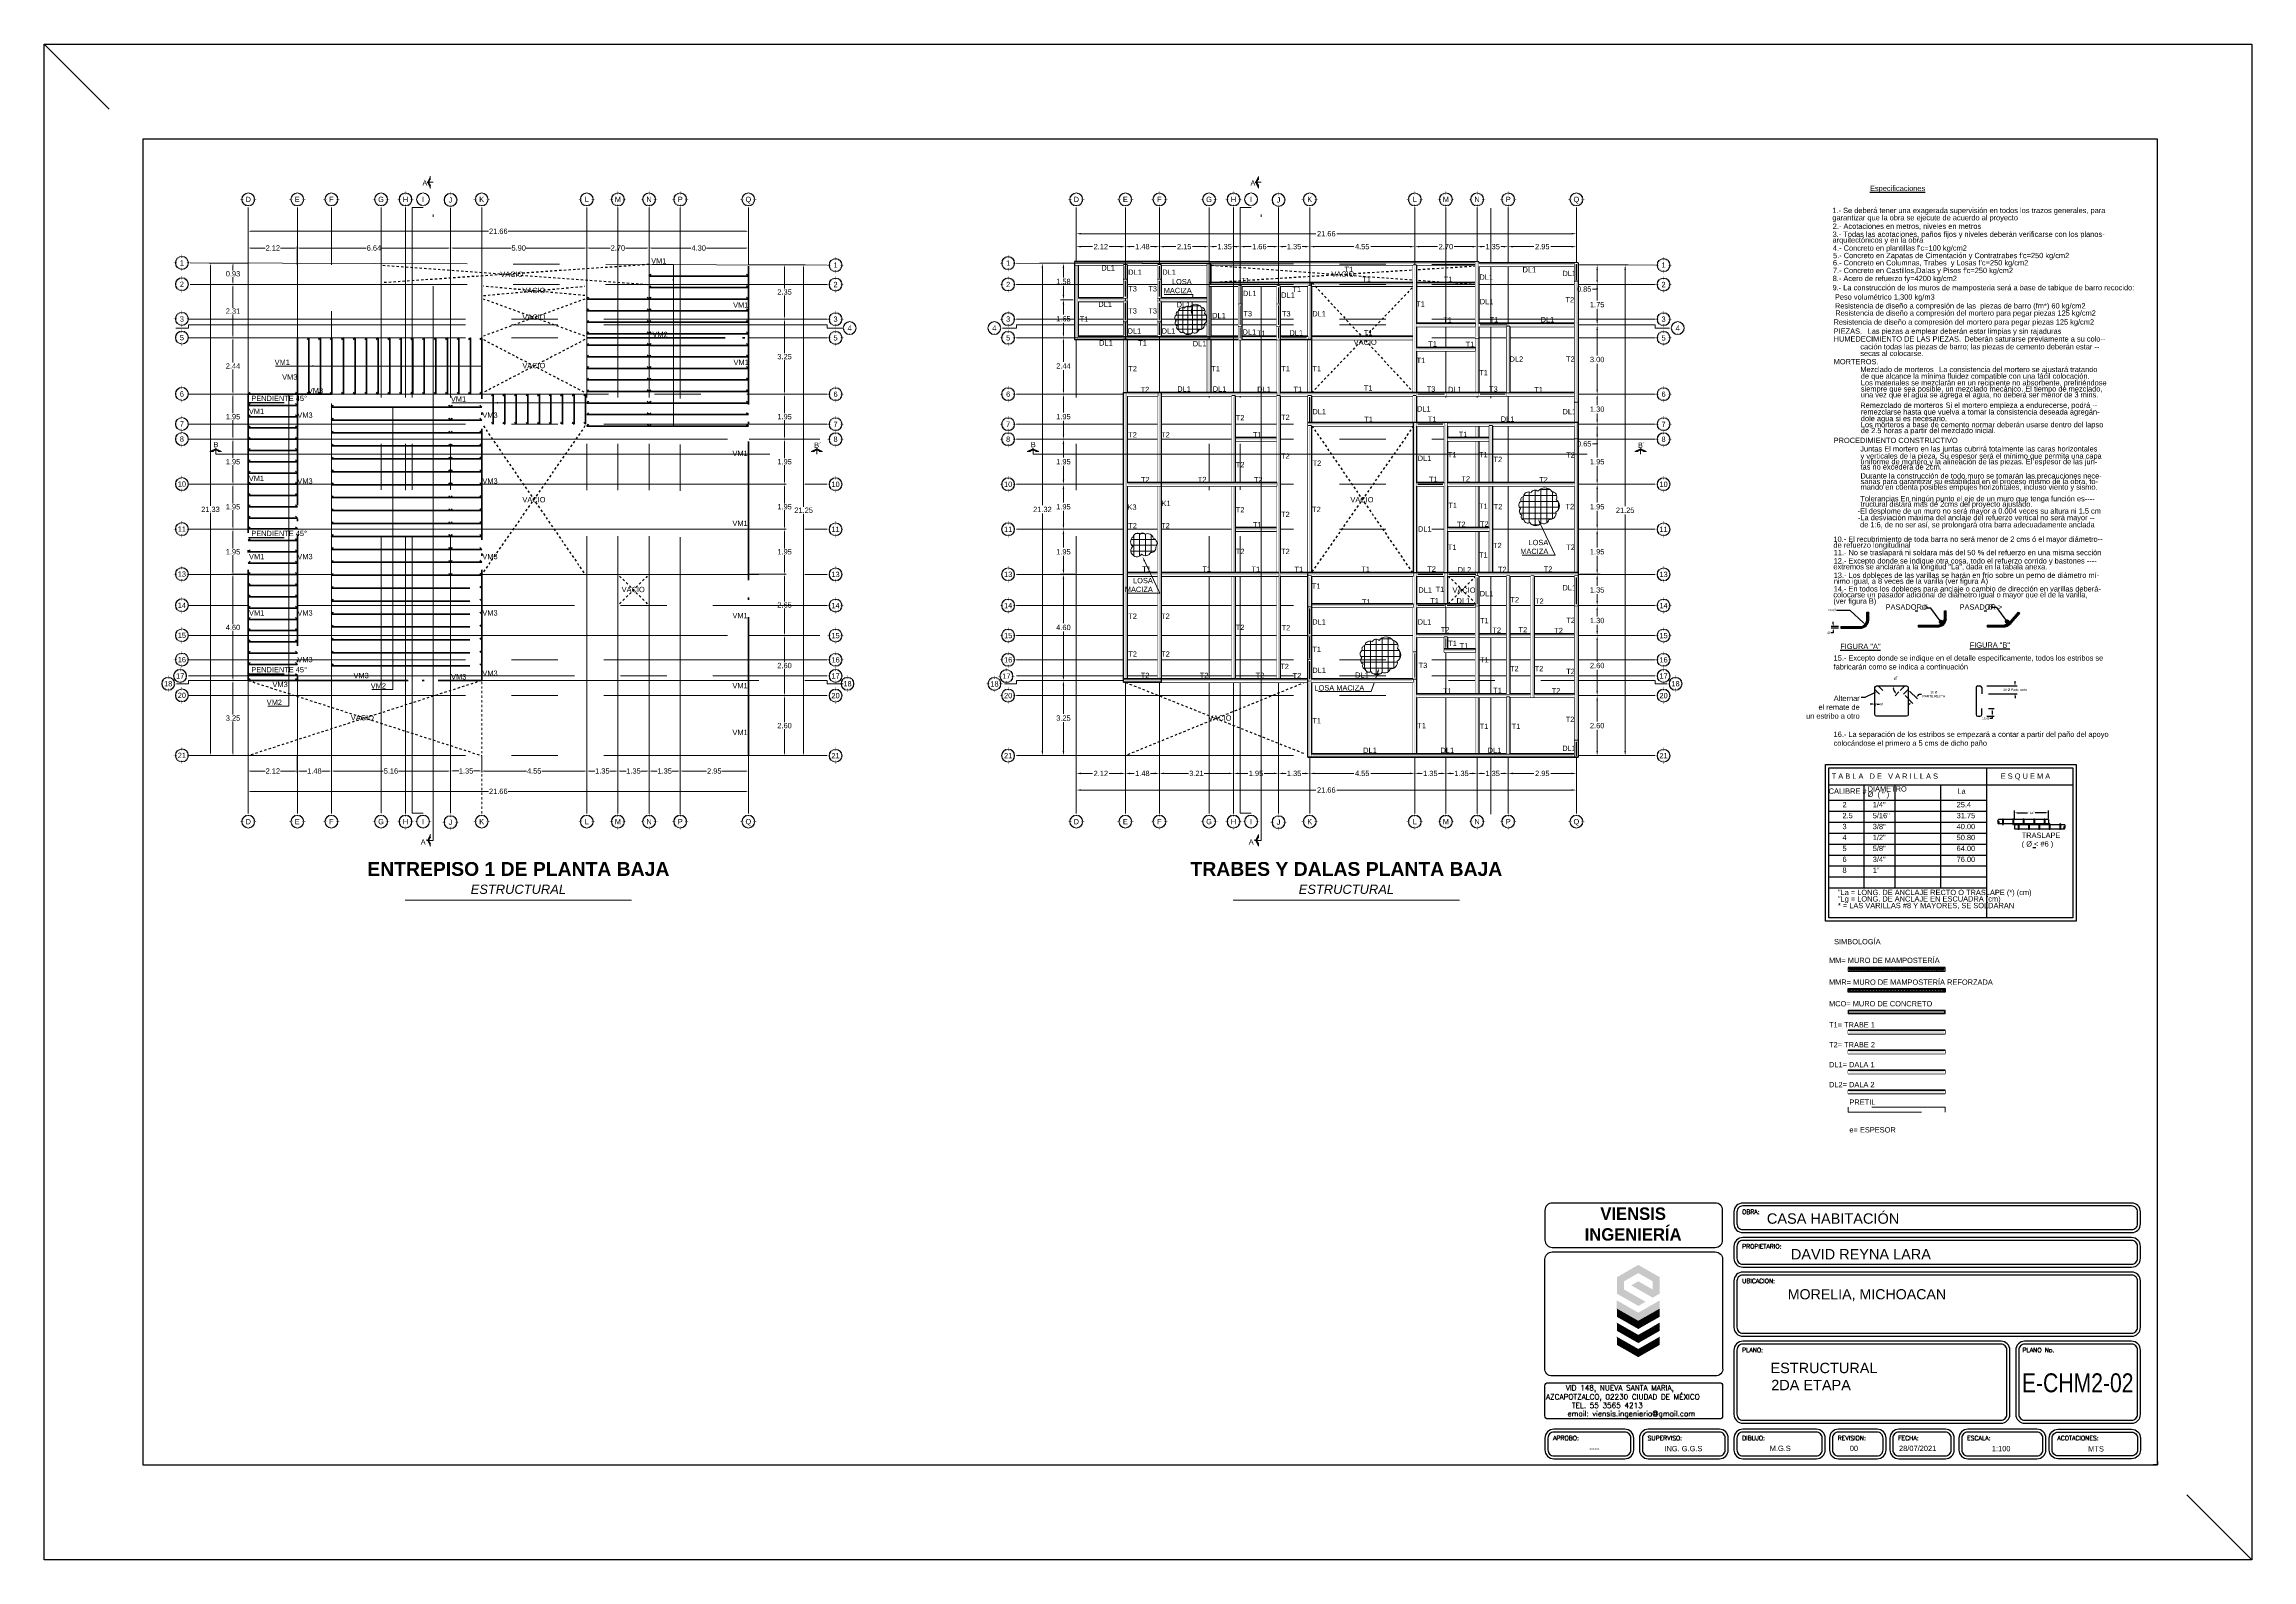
# Model space of a CAD drawing. Header units: metres. Extents: x 14 to 161, y 5 to 309.
# Drawn here: x 65.4 to 161, y 177.6 to 243.2 of the extents above; entities that cross this region are included whole.
import ezdxf
from ezdxf import colors
from ezdxf.entities.mleader import LeaderData, LeaderLine
from ezdxf.enums import TextEntityAlignment as Align
from ezdxf.math import Vec2, Vec3

# ---------------------------------------------------------------- set-up
doc = ezdxf.new("R2010")
doc.units = ezdxf.units.M
doc.set_wipeout_variables(frame=1)
doc.header["$PDMODE"] = 35
for name, pattern in [('ACAD_ISO04W100', [30, 24, -3, 0, -3]), ('ACAD_ISO05W100', [33, 24, -3, 0, -3, 0, -3]), ('ACAD_ISO06W100', [36, 24, -3, 0, -3, 0, -3, 0, -3]), ('CENTER', [2, 1.25, -0.25, 0.25, -0.25]), ('CENTRO2', [0.9, 0.6, -0.1, 0.1, -0.1]), ('HIDDEN2', [4.7625, 3.175, -1.5875]), ('LÍNEAS_OCULTAS2', [0.1875, 0.125, -0.0625])]:
    doc.linetypes.add(name, pattern=pattern)
for name, color, linetype, lineweight in [('E-Armado', 2, 'Continuous', 18), ('E-Burbuja eje', 5, 'Continuous', 15), ('E-Castillos', 3, 'Continuous', 5), ('E-Corte', 2, 'ACAD_ISO05W100', 20), ('E-Ejes', 1, 'CENTRO2', 9), ('E-Hatch', 1, 'Continuous', 5), ('E-Muro de Concreto', 5, 'Continuous', 30), ('E-Muro de Mamposteria', 5, 'Continuous', 30), ('E-Muro de Refuerzo', 3, 'Continuous', 30), ('E-Textos', 3, 'Continuous', 15), ('E-Titulos', 4, 'Continuous', 15), ('E-Viga de Madera1', 3, 'ACAD_ISO04W100', 40), ('E-Viga de Madera2', 2, 'ACAD_ISO05W100', 40), ('E-Viga de Madera3', 4, 'ACAD_ISO06W100', 40)]:
    doc.layers.add(name, color=color, linetype=linetype, lineweight=lineweight)
for name, color, linetype in [('E-Cotas', 2, 'Continuous'), ('E-Dala', 3, 'Continuous'), ('E-Dala 2', 2, 'Continuous'), ('E-Especificaciones', 3, 'Continuous'), ('E-Limites', 1, 'Continuous'), ('E-Pie', 1, 'Continuous'), ('E-Trabe', 4, 'Continuous'), ('E-Trabe 2', 6, 'Continuous'), ('E-TRABE 3', 8, 'Continuous'), ('E-Vacio', 1, 'LÍNEAS_OCULTAS2'), ('PIE', 1, 'Continuous')]:
    doc.layers.add(name, color=color, linetype=linetype)
doc.layers.add('E-Pretil', color=7, linetype='HIDDEN2', true_color=0xd6d6d6)
doc.layers.add('PDF_Layer 1', color=7, linetype='Continuous', true_color=0xf14e2e)
doc.styles.add('ARIAL', font='arial.ttf')
doc.styles.add('Geneeral 2', font='arial.ttf', dxfattribs={"height": 2.3})
doc.styles.add('General', font='arial.ttf', dxfattribs={"height": 2.3})
doc.styles.add('ROMANS', font='ROMANS.shx', dxfattribs={"height": 0.18})
doc.styles.add('RS', font='ROMANS.shx', dxfattribs={"width": 0.85, "height": 0.1})
doc.styles.get("Standard").update_dxf_attribs({"font": 'arial.ttf'})
doc.styles.add('Subtitulos', font='', dxfattribs={"height": 4})
doc.styles.add('Texto_Minimo', font='arial.ttf', dxfattribs={"height": 1.8})
doc.styles.add('Titulos', font='', dxfattribs={"height": 6})
doc.styles.get('Subtitulos').set_extended_font_data('Arial', italic=True)
doc.styles.get('Titulos').set_extended_font_data('Arial', bold=True)
doc.linetypes.add('LÍMITE1', pattern='A,6.35,-2.54,[133,ltypeshp.shx,S=2.54,R=0,X=-2.54,Y=0],-2.54,25.4', length=36.83)
doc.linetypes.add('LÍMITE2', pattern='A,6.35,-2.54,[132,ltypeshp.shx,S=2.54,R=0,X=-2.54,Y=0],-2.54,25.4', length=36.83)
doc.dimstyles.new('1-100', dxfattribs={"dimtxt": 0.1, "dimasz": 0.1, "dimexe": 0, "dimexo": 0.0625, "dimgap": 0.1, "dimtad": 0, "dimtih": 1, "dimtoh": 1, "dimzin": 0, "dimdsep": 46, "dimtxsty": 'RS', "dimcen": 0.09, "dimclrd": 256, "dimclre": 256, "dimclrt": 256, "dimadec": 0, "dimazin": 0, "dimtfac": 1, "dimtofl": 0, "dimtmove": 0, "dimatfit": 3, "dimfxl": 1, "dimtolj": 1, "dimtzin": 0, "dimlwd": -1, "dimarcsym": 0})
doc.dimstyles.new('Generales', dxfattribs={"dimscale": 0, "dimtxt": 2.3, "dimasz": 2, "dimexe": 1.25, "dimexo": 0.625, "dimtad": 0, "dimtih": 1, "dimtoh": 1, "dimzin": 1, "dimdsep": 46, "dimtxsty": 'General', "dimcen": 2, "dimclrd": 2, "dimclre": 2, "dimclrt": 3, "dimadec": 0, "dimazin": 0, "dimtfac": 1, "dimtmove": 0, "dimatfit": 3, "dimfxl": 1, "dimlwd": 13, "dimlwe": 13, "dimarcsym": 0})
doc.dimstyles.get("Standard").update_dxf_attribs({"dimtxt": 0.18, "dimasz": 0.18, "dimexe": 0.18, "dimexo": 0.0625, "dimgap": 0.09, "dimtad": 0, "dimtih": 1, "dimtoh": 1, "dimdec": 4, "dimzin": 0, "dimdsep": 46, "dimtxsty": 'Standard', "dimcen": 0.09, "dimadec": 0, "dimazin": 0, "dimtfac": 1, "dimtdec": 4, "dimtofl": 0, "dimtmove": 0, "dimatfit": 3, "dimfxl": 1, "dimtolj": 1, "dimtzin": 0, "dimarcsym": 0})

# ---------------------------------------------------------------- blocks, each defined once
blk = doc.blocks.new('*D462')
at = {"layer": 'Defpoints', "color": 0, "ltscale": 0.5, "transparency": 16777216}
for p in [(74.223, 212.424), (95.883, 212.424), (95.883, 210.877)]:
    blk.add_point(p, dxfattribs=at)
at = {"layer": 'E-Cotas', "color": 2, "linetype": 'Continuous', "lineweight": 13, "ltscale": 0.5, "transparency": 16777216}
for p, q in [((74.223, 212.392), (74.223, 210.815)), ((95.883, 212.392), (95.883, 210.815)), ((74.323, 210.877), (84.632, 210.877)), ((95.783, 210.877), (85.474, 210.877))]:
    blk.add_line(p, q, dxfattribs=at)
at = {"layer": 'E-Cotas', "color": 2, "ltscale": 0.5, "transparency": 16777216}
for points in [[(74.323, 210.894), (74.323, 210.86), (74.223, 210.877)], [(95.783, 210.894), (95.783, 210.86), (95.883, 210.877)]]:
    blk.add_solid(points, dxfattribs=at)
at = {"layer": 'E-Cotas', "color": 3, "ltscale": 0.5, "transparency": 16777216, "insert": (85.053, 210.877), "char_height": 0.23, "attachment_point": 5, "style": 'General'}
blk.add_mtext('21.66', dxfattribs=at)
blk = doc.blocks.new('*D461')
at = {"layer": 'Defpoints', "color": 0, "ltscale": 0.5, "transparency": 16777216}
for p in [(82.983, 234.403), (76.348, 233.642), (82.983, 233.642)]:
    blk.add_point(p, dxfattribs=at)
at = {"layer": 'E-Cotas', "color": 2, "linetype": 'Continuous', "lineweight": 13, "ltscale": 0.5, "transparency": 16777216}
for p, q in [((76.348, 233.673), (76.348, 234.465)), ((76.448, 234.403), (79.336, 234.403)), ((82.883, 234.403), (79.996, 234.403)), ((82.983, 233.673), (82.983, 234.465))]:
    blk.add_line(p, q, dxfattribs=at)
at = {"layer": 'E-Cotas', "color": 2, "ltscale": 0.5, "transparency": 16777216}
for points in [[(76.448, 234.42), (76.448, 234.386), (76.348, 234.403)], [(82.883, 234.42), (82.883, 234.386), (82.983, 234.403)]]:
    blk.add_solid(points, dxfattribs=at)
at = {"layer": 'E-Cotas', "color": 3, "ltscale": 0.5, "transparency": 16777216, "insert": (79.666, 234.403), "char_height": 0.23, "attachment_point": 5, "style": 'General'}
blk.add_mtext('6.64', dxfattribs=at)
blk = doc.blocks.new('*D460')
at = {"layer": 'Defpoints', "color": 0, "ltscale": 0.5, "transparency": 16777216}
for p in [(88.886, 234.403), (82.986, 233.619), (88.886, 233.623)]:
    blk.add_point(p, dxfattribs=at)
at = {"layer": 'E-Cotas', "color": 2, "linetype": 'Continuous', "lineweight": 13, "ltscale": 0.5, "transparency": 16777216}
for p, q in [((82.986, 233.65), (82.986, 234.465)), ((83.086, 234.403), (85.606, 234.403)), ((88.786, 234.403), (86.266, 234.403)), ((88.886, 233.654), (88.886, 234.465))]:
    blk.add_line(p, q, dxfattribs=at)
at = {"layer": 'E-Cotas', "color": 2, "ltscale": 0.5, "transparency": 16777216}
for points in [[(83.086, 234.42), (83.086, 234.386), (82.986, 234.403)], [(88.786, 234.42), (88.786, 234.386), (88.886, 234.403)]]:
    blk.add_solid(points, dxfattribs=at)
at = {"layer": 'E-Cotas', "color": 3, "ltscale": 0.5, "transparency": 16777216, "insert": (85.936, 234.403), "char_height": 0.23, "attachment_point": 5, "style": 'General'}
blk.add_mtext('5.90', dxfattribs=at)
blk = doc.blocks.new('*D459')
at = {"layer": 'Defpoints', "color": 0, "ltscale": 0.5, "transparency": 16777216}
for p in [(91.583, 234.403), (88.883, 233.598), (91.583, 233.589)]:
    blk.add_point(p, dxfattribs=at)
at = {"layer": 'E-Cotas', "color": 2, "linetype": 'Continuous', "lineweight": 13, "ltscale": 0.5, "transparency": 16777216}
for p, q in [((88.883, 233.63), (88.883, 234.465)), ((88.983, 234.403), (89.902, 234.403)), ((91.483, 234.403), (90.565, 234.403)), ((91.583, 233.62), (91.583, 234.465))]:
    blk.add_line(p, q, dxfattribs=at)
at = {"layer": 'E-Cotas', "color": 2, "ltscale": 0.5, "transparency": 16777216}
for points in [[(88.983, 234.42), (88.983, 234.386), (88.883, 234.403)], [(91.483, 234.42), (91.483, 234.386), (91.583, 234.403)]]:
    blk.add_solid(points, dxfattribs=at)
at = {"layer": 'E-Cotas', "color": 3, "ltscale": 0.5, "transparency": 16777216, "insert": (90.233, 234.403), "char_height": 0.23, "attachment_point": 5, "style": 'General'}
blk.add_mtext('2.70', dxfattribs=at)
blk = doc.blocks.new('*D458')
at = {"layer": 'Defpoints', "color": 0, "ltscale": 0.5, "transparency": 16777216}
for p in [(95.883, 234.403), (91.583, 233.689), (95.883, 233.689)]:
    blk.add_point(p, dxfattribs=at)
at = {"layer": 'E-Cotas', "color": 2, "linetype": 'Continuous', "lineweight": 13, "ltscale": 0.5, "transparency": 16777216}
for p, q in [((91.583, 233.72), (91.583, 234.465)), ((91.683, 234.403), (93.399, 234.403)), ((95.783, 234.403), (94.067, 234.403)), ((95.883, 233.72), (95.883, 234.465))]:
    blk.add_line(p, q, dxfattribs=at)
at = {"layer": 'E-Cotas', "color": 2, "ltscale": 0.5, "transparency": 16777216}
for points in [[(91.683, 234.42), (91.683, 234.386), (91.583, 234.403)], [(95.783, 234.42), (95.783, 234.386), (95.883, 234.403)]]:
    blk.add_solid(points, dxfattribs=at)
at = {"layer": 'E-Cotas', "color": 3, "ltscale": 0.5, "transparency": 16777216, "insert": (93.733, 234.403), "char_height": 0.23, "attachment_point": 5, "style": 'General'}
blk.add_mtext('4.30', dxfattribs=at)
blk = doc.blocks.new('*D457')
at = {"layer": 'Defpoints', "color": 0, "ltscale": 0.5, "transparency": 16777216}
for p in [(74.224, 233.749), (73.561, 232.824), (74.223, 232.824)]:
    blk.add_point(p, dxfattribs=at)
at = {"layer": 'E-Cotas', "color": 2, "linetype": 'Continuous', "lineweight": 13, "ltscale": 0.5, "transparency": 16777216}
for p, q in [((74.192, 233.749), (73.499, 233.749)), ((73.561, 233.649), (73.561, 233.435)), ((74.192, 232.824), (73.499, 232.824)), ((73.561, 232.924), (73.561, 233.138))]:
    blk.add_line(p, q, dxfattribs=at)
at = {"layer": 'E-Cotas', "color": 2, "ltscale": 0.5, "transparency": 16777216}
for points in [[(73.545, 233.649), (73.578, 233.649), (73.561, 233.749)], [(73.545, 232.924), (73.578, 232.924), (73.561, 232.824)]]:
    blk.add_solid(points, dxfattribs=at)
at = {"layer": 'E-Cotas', "color": 3, "ltscale": 0.5, "transparency": 16777216, "insert": (73.561, 233.286), "char_height": 0.23, "attachment_point": 5, "style": 'General'}
blk.add_mtext('0.93', dxfattribs=at)
blk = doc.blocks.new('*D456')
at = {"layer": 'Defpoints', "color": 0, "ltscale": 0.5, "transparency": 16777216}
for p in [(74.223, 232.824), (73.561, 230.514), (74.223, 230.514)]:
    blk.add_point(p, dxfattribs=at)
at = {"layer": 'E-Cotas', "color": 2, "linetype": 'Continuous', "lineweight": 13, "ltscale": 0.5, "transparency": 16777216}
for p, q in [((74.192, 232.824), (73.499, 232.824)), ((73.561, 232.724), (73.561, 231.817)), ((73.561, 230.614), (73.561, 231.52)), ((74.192, 230.514), (73.499, 230.514))]:
    blk.add_line(p, q, dxfattribs=at)
at = {"layer": 'E-Cotas', "color": 2, "ltscale": 0.5, "transparency": 16777216}
for points in [[(73.545, 232.724), (73.578, 232.724), (73.561, 232.824)], [(73.545, 230.614), (73.578, 230.614), (73.561, 230.514)]]:
    blk.add_solid(points, dxfattribs=at)
at = {"layer": 'E-Cotas', "color": 3, "ltscale": 0.5, "transparency": 16777216, "insert": (73.561, 231.669), "char_height": 0.23, "attachment_point": 5, "style": 'General'}
blk.add_mtext('2.31', dxfattribs=at)
blk = doc.blocks.new('*D455')
at = {"layer": 'Defpoints', "color": 0, "ltscale": 0.5, "transparency": 16777216}
for p in [(74.223, 230.514), (73.561, 228.074), (74.223, 228.074)]:
    blk.add_point(p, dxfattribs=at)
at = {"layer": 'E-Cotas', "color": 2, "linetype": 'Continuous', "lineweight": 13, "ltscale": 0.5, "transparency": 16777216}
for p, q in [((74.192, 230.514), (73.499, 230.514)), ((73.561, 230.414), (73.561, 229.44)), ((73.561, 228.174), (73.561, 229.147)), ((74.192, 228.074), (73.499, 228.074))]:
    blk.add_line(p, q, dxfattribs=at)
at = {"layer": 'E-Cotas', "color": 2, "ltscale": 0.5, "transparency": 16777216}
for points in [[(73.545, 230.414), (73.578, 230.414), (73.561, 230.514)], [(73.545, 228.174), (73.578, 228.174), (73.561, 228.074)]]:
    blk.add_solid(points, dxfattribs=at)
at = {"layer": 'E-Cotas', "color": 3, "ltscale": 0.5, "transparency": 16777216, "insert": (73.561, 229.294), "char_height": 0.23, "attachment_point": 5, "style": 'General'}
blk.add_mtext('2.44', dxfattribs=at)
blk = doc.blocks.new('*D454')
at = {"layer": 'Defpoints', "color": 0, "ltscale": 0.5, "transparency": 16777216}
for p in [(74.223, 228.074), (73.561, 226.124), (74.223, 226.124)]:
    blk.add_point(p, dxfattribs=at)
at = {"layer": 'E-Cotas', "color": 2, "linetype": 'Continuous', "lineweight": 13, "ltscale": 0.5, "transparency": 16777216}
for p, q in [((74.192, 228.074), (73.499, 228.074)), ((73.561, 227.974), (73.561, 227.247)), ((73.561, 226.224), (73.561, 226.95)), ((74.192, 226.124), (73.499, 226.124))]:
    blk.add_line(p, q, dxfattribs=at)
at = {"layer": 'E-Cotas', "color": 2, "ltscale": 0.5, "transparency": 16777216}
for points in [[(73.545, 227.974), (73.578, 227.974), (73.561, 228.074)], [(73.545, 226.224), (73.578, 226.224), (73.561, 226.124)]]:
    blk.add_solid(points, dxfattribs=at)
at = {"layer": 'E-Cotas', "color": 3, "ltscale": 0.5, "transparency": 16777216, "insert": (73.561, 227.099), "char_height": 0.23, "attachment_point": 5, "style": 'General'}
blk.add_mtext('1.95', dxfattribs=at)
blk = doc.blocks.new('*D453')
at = {"layer": 'Defpoints', "color": 0, "ltscale": 0.5, "transparency": 16777216}
for p in [(74.223, 226.124), (73.561, 224.174), (74.223, 224.174)]:
    blk.add_point(p, dxfattribs=at)
at = {"layer": 'E-Cotas', "color": 2, "linetype": 'Continuous', "lineweight": 13, "ltscale": 0.5, "transparency": 16777216}
for p, q in [((74.192, 226.124), (73.499, 226.124)), ((73.561, 226.024), (73.561, 225.297)), ((73.561, 224.274), (73.561, 225)), ((74.192, 224.174), (73.499, 224.174))]:
    blk.add_line(p, q, dxfattribs=at)
at = {"layer": 'E-Cotas', "color": 2, "ltscale": 0.5, "transparency": 16777216}
for points in [[(73.545, 226.024), (73.578, 226.024), (73.561, 226.124)], [(73.545, 224.274), (73.578, 224.274), (73.561, 224.174)]]:
    blk.add_solid(points, dxfattribs=at)
at = {"layer": 'E-Cotas', "color": 3, "ltscale": 0.5, "transparency": 16777216, "insert": (73.561, 225.149), "char_height": 0.23, "attachment_point": 5, "style": 'General'}
blk.add_mtext('1.95', dxfattribs=at)
blk = doc.blocks.new('*D452')
at = {"layer": 'Defpoints', "color": 0, "ltscale": 0.5, "transparency": 16777216}
for p in [(74.223, 224.174), (73.561, 222.224), (74.223, 222.224)]:
    blk.add_point(p, dxfattribs=at)
at = {"layer": 'E-Cotas', "color": 2, "linetype": 'Continuous', "lineweight": 13, "ltscale": 0.5, "transparency": 16777216}
for p, q in [((74.192, 224.174), (73.499, 224.174)), ((73.561, 224.074), (73.561, 223.347)), ((73.561, 222.324), (73.561, 223.05)), ((74.192, 222.224), (73.499, 222.224))]:
    blk.add_line(p, q, dxfattribs=at)
at = {"layer": 'E-Cotas', "color": 2, "ltscale": 0.5, "transparency": 16777216}
for points in [[(73.545, 224.074), (73.578, 224.074), (73.561, 224.174)], [(73.545, 222.324), (73.578, 222.324), (73.561, 222.224)]]:
    blk.add_solid(points, dxfattribs=at)
at = {"layer": 'E-Cotas', "color": 3, "ltscale": 0.5, "transparency": 16777216, "insert": (73.561, 223.199), "char_height": 0.23, "attachment_point": 5, "style": 'General'}
blk.add_mtext('1.95', dxfattribs=at)
blk = doc.blocks.new('*D451')
at = {"layer": 'Defpoints', "color": 0, "ltscale": 0.5, "transparency": 16777216}
for p in [(74.223, 222.224), (73.561, 220.274), (74.223, 220.274)]:
    blk.add_point(p, dxfattribs=at)
at = {"layer": 'E-Cotas', "color": 2, "linetype": 'Continuous', "lineweight": 13, "ltscale": 0.5, "transparency": 16777216}
for p, q in [((74.192, 222.224), (73.499, 222.224)), ((73.561, 222.124), (73.561, 221.397)), ((73.561, 220.374), (73.561, 221.1)), ((74.192, 220.274), (73.499, 220.274))]:
    blk.add_line(p, q, dxfattribs=at)
at = {"layer": 'E-Cotas', "color": 2, "ltscale": 0.5, "transparency": 16777216}
for points in [[(73.545, 222.124), (73.578, 222.124), (73.561, 222.224)], [(73.545, 220.374), (73.578, 220.374), (73.561, 220.274)]]:
    blk.add_solid(points, dxfattribs=at)
at = {"layer": 'E-Cotas', "color": 3, "ltscale": 0.5, "transparency": 16777216, "insert": (73.561, 221.249), "char_height": 0.23, "attachment_point": 5, "style": 'General'}
blk.add_mtext('1.95', dxfattribs=at)
blk = doc.blocks.new('*D450')
at = {"layer": 'Defpoints', "color": 0, "ltscale": 0.5, "transparency": 16777216}
for p in [(74.223, 220.274), (73.561, 215.674), (74.223, 215.674)]:
    blk.add_point(p, dxfattribs=at)
at = {"layer": 'E-Cotas', "color": 2, "linetype": 'Continuous', "lineweight": 13, "ltscale": 0.5, "transparency": 16777216}
for p, q in [((74.192, 220.274), (73.499, 220.274)), ((73.561, 220.174), (73.561, 218.123)), ((73.561, 215.774), (73.561, 217.825)), ((74.192, 215.674), (73.499, 215.674))]:
    blk.add_line(p, q, dxfattribs=at)
at = {"layer": 'E-Cotas', "color": 2, "ltscale": 0.5, "transparency": 16777216}
for points in [[(73.545, 220.174), (73.578, 220.174), (73.561, 220.274)], [(73.545, 215.774), (73.578, 215.774), (73.561, 215.674)]]:
    blk.add_solid(points, dxfattribs=at)
at = {"layer": 'E-Cotas', "color": 3, "ltscale": 0.5, "transparency": 16777216, "insert": (73.561, 217.974), "char_height": 0.23, "attachment_point": 5, "style": 'General'}
blk.add_mtext('4.60', dxfattribs=at)
blk = doc.blocks.new('*D449')
at = {"layer": 'Defpoints', "color": 0, "ltscale": 0.5, "transparency": 16777216}
for p in [(74.223, 215.674), (73.561, 212.424), (74.223, 212.424)]:
    blk.add_point(p, dxfattribs=at)
at = {"layer": 'E-Cotas', "color": 2, "linetype": 'Continuous', "lineweight": 13, "ltscale": 0.5, "transparency": 16777216}
for p, q in [((74.192, 215.674), (73.499, 215.674)), ((73.561, 215.574), (73.561, 214.198)), ((73.561, 212.524), (73.561, 213.9)), ((74.192, 212.424), (73.499, 212.424))]:
    blk.add_line(p, q, dxfattribs=at)
at = {"layer": 'E-Cotas', "color": 2, "ltscale": 0.5, "transparency": 16777216}
for points in [[(73.545, 215.574), (73.578, 215.574), (73.561, 215.674)], [(73.545, 212.524), (73.578, 212.524), (73.561, 212.424)]]:
    blk.add_solid(points, dxfattribs=at)
at = {"layer": 'E-Cotas', "color": 3, "ltscale": 0.5, "transparency": 16777216, "insert": (73.561, 214.049), "char_height": 0.23, "attachment_point": 5, "style": 'General'}
blk.add_mtext('3.25', dxfattribs=at)
blk = doc.blocks.new('*D448')
at = {"layer": 'Defpoints', "color": 0, "ltscale": 0.5, "transparency": 16777216}
for p in [(74.224, 233.749), (72.585, 212.424), (74.223, 212.424)]:
    blk.add_point(p, dxfattribs=at)
at = {"layer": 'E-Cotas', "color": 2, "linetype": 'Continuous', "lineweight": 13, "ltscale": 0.5, "transparency": 16777216}
for p, q in [((74.192, 233.749), (72.523, 233.749)), ((72.585, 233.649), (72.585, 223.235)), ((72.585, 212.524), (72.585, 222.938)), ((74.192, 212.424), (72.523, 212.424))]:
    blk.add_line(p, q, dxfattribs=at)
at = {"layer": 'E-Cotas', "color": 2, "ltscale": 0.5, "transparency": 16777216}
for points in [[(72.569, 233.649), (72.602, 233.649), (72.585, 233.749)], [(72.569, 212.524), (72.602, 212.524), (72.585, 212.424)]]:
    blk.add_solid(points, dxfattribs=at)
at = {"layer": 'E-Cotas', "color": 3, "ltscale": 0.5, "transparency": 16777216, "insert": (72.585, 223.086), "char_height": 0.23, "attachment_point": 5, "style": 'General'}
blk.add_mtext('21.33', dxfattribs=at)
blk = doc.blocks.new('*D447')
at = {"layer": 'Defpoints', "color": 0, "ltscale": 0.5, "transparency": 16777216}
for p in [(95.883, 235.128), (74.223, 233.642), (95.883, 233.642)]:
    blk.add_point(p, dxfattribs=at)
at = {"layer": 'E-Cotas', "color": 2, "linetype": 'Continuous', "lineweight": 13, "ltscale": 0.5, "transparency": 16777216}
for p, q in [((74.223, 233.673), (74.223, 235.19)), ((74.323, 235.128), (84.632, 235.128)), ((95.783, 235.128), (85.474, 235.128)), ((95.883, 233.673), (95.883, 235.19))]:
    blk.add_line(p, q, dxfattribs=at)
at = {"layer": 'E-Cotas', "color": 2, "ltscale": 0.5, "transparency": 16777216}
for points in [[(74.323, 235.144), (74.323, 235.111), (74.223, 235.128)], [(95.783, 235.144), (95.783, 235.111), (95.883, 235.128)]]:
    blk.add_solid(points, dxfattribs=at)
at = {"layer": 'E-Cotas', "color": 3, "ltscale": 0.5, "transparency": 16777216, "insert": (85.053, 235.128), "char_height": 0.23, "attachment_point": 5, "style": 'General'}
blk.add_mtext('21.66', dxfattribs=at)
blk = doc.blocks.new('*D446')
at = {"layer": 'Defpoints', "color": 0, "ltscale": 0.5, "transparency": 16777216}
for p in [(76.348, 212.424), (77.823, 212.424), (77.823, 211.757)]:
    blk.add_point(p, dxfattribs=at)
at = {"layer": 'E-Cotas', "color": 2, "linetype": 'Continuous', "lineweight": 13, "ltscale": 0.5, "transparency": 16777216}
for p, q in [((76.348, 212.392), (76.348, 211.695)), ((77.823, 212.392), (77.823, 211.695)), ((76.448, 211.757), (76.766, 211.757)), ((77.723, 211.757), (77.405, 211.757))]:
    blk.add_line(p, q, dxfattribs=at)
at = {"layer": 'E-Cotas', "color": 2, "ltscale": 0.5, "transparency": 16777216}
for points in [[(76.448, 211.774), (76.448, 211.74), (76.348, 211.757)], [(77.723, 211.774), (77.723, 211.74), (77.823, 211.757)]]:
    blk.add_solid(points, dxfattribs=at)
at = {"layer": 'E-Cotas', "color": 3, "ltscale": 0.5, "transparency": 16777216, "insert": (77.086, 211.757), "char_height": 0.23, "attachment_point": 5, "style": 'General'}
blk.add_mtext('1.48', dxfattribs=at)
blk = doc.blocks.new('*D445')
at = {"layer": 'Defpoints', "color": 0, "ltscale": 0.5, "transparency": 16777216}
for p in [(77.823, 212.424), (82.983, 212.424), (82.983, 211.757)]:
    blk.add_point(p, dxfattribs=at)
at = {"layer": 'E-Cotas', "color": 2, "linetype": 'Continuous', "lineweight": 13, "ltscale": 0.5, "transparency": 16777216}
for p, q in [((77.823, 212.392), (77.823, 211.695)), ((82.983, 212.392), (82.983, 211.695)), ((77.923, 211.757), (80.073, 211.757)), ((82.883, 211.757), (80.733, 211.757))]:
    blk.add_line(p, q, dxfattribs=at)
at = {"layer": 'E-Cotas', "color": 2, "ltscale": 0.5, "transparency": 16777216}
for points in [[(77.923, 211.774), (77.923, 211.74), (77.823, 211.757)], [(82.883, 211.774), (82.883, 211.74), (82.983, 211.757)]]:
    blk.add_solid(points, dxfattribs=at)
at = {"layer": 'E-Cotas', "color": 3, "ltscale": 0.5, "transparency": 16777216, "insert": (80.403, 211.757), "char_height": 0.23, "attachment_point": 5, "style": 'General'}
blk.add_mtext('5.16', dxfattribs=at)
blk = doc.blocks.new('*D444')
at = {"layer": 'Defpoints', "color": 0, "ltscale": 0.5, "transparency": 16777216}
for p in [(82.983, 212.426), (84.333, 212.426), (84.333, 211.759)]:
    blk.add_point(p, dxfattribs=at)
at = {"layer": 'E-Cotas', "color": 2, "linetype": 'Continuous', "lineweight": 13, "ltscale": 0.5, "transparency": 16777216}
for p, q in [((82.983, 212.395), (82.983, 211.697)), ((84.333, 212.395), (84.333, 211.697)), ((83.083, 211.759), (83.338, 211.759)), ((84.233, 211.759), (83.978, 211.759))]:
    blk.add_line(p, q, dxfattribs=at)
at = {"layer": 'E-Cotas', "color": 2, "ltscale": 0.5, "transparency": 16777216}
for points in [[(83.083, 211.776), (83.083, 211.743), (82.983, 211.759)], [(84.233, 211.776), (84.233, 211.743), (84.333, 211.759)]]:
    blk.add_solid(points, dxfattribs=at)
at = {"layer": 'E-Cotas', "color": 3, "ltscale": 0.5, "transparency": 16777216, "insert": (83.658, 211.759), "char_height": 0.23, "attachment_point": 5, "style": 'General'}
blk.add_mtext('1.35', dxfattribs=at)
blk = doc.blocks.new('*D443')
at = {"layer": 'Defpoints', "color": 0, "ltscale": 0.5, "transparency": 16777216}
for p in [(84.333, 212.424), (88.883, 212.424), (88.883, 211.757)]:
    blk.add_point(p, dxfattribs=at)
at = {"layer": 'E-Cotas', "color": 2, "linetype": 'Continuous', "lineweight": 13, "ltscale": 0.5, "transparency": 16777216}
for p, q in [((84.333, 212.392), (84.333, 211.695)), ((88.883, 212.392), (88.883, 211.695)), ((84.433, 211.757), (86.273, 211.757)), ((88.783, 211.757), (86.944, 211.757))]:
    blk.add_line(p, q, dxfattribs=at)
at = {"layer": 'E-Cotas', "color": 2, "ltscale": 0.5, "transparency": 16777216}
for points in [[(84.433, 211.774), (84.433, 211.74), (84.333, 211.757)], [(88.783, 211.774), (88.783, 211.74), (88.883, 211.757)]]:
    blk.add_solid(points, dxfattribs=at)
at = {"layer": 'E-Cotas', "color": 3, "ltscale": 0.5, "transparency": 16777216, "insert": (86.608, 211.757), "char_height": 0.23, "attachment_point": 5, "style": 'General'}
blk.add_mtext('4.55', dxfattribs=at)
blk = doc.blocks.new('*D442')
at = {"layer": 'Defpoints', "color": 0, "ltscale": 0.5, "transparency": 16777216}
for p in [(88.883, 212.424), (90.233, 212.424), (90.233, 211.757)]:
    blk.add_point(p, dxfattribs=at)
at = {"layer": 'E-Cotas', "color": 2, "linetype": 'Continuous', "lineweight": 13, "ltscale": 0.5, "transparency": 16777216}
for p, q in [((88.883, 212.392), (88.883, 211.695)), ((90.233, 212.392), (90.233, 211.695)), ((88.983, 211.757), (89.238, 211.757)), ((90.133, 211.757), (89.878, 211.757))]:
    blk.add_line(p, q, dxfattribs=at)
at = {"layer": 'E-Cotas', "color": 2, "ltscale": 0.5, "transparency": 16777216}
for points in [[(88.983, 211.774), (88.983, 211.74), (88.883, 211.757)], [(90.133, 211.774), (90.133, 211.74), (90.233, 211.757)]]:
    blk.add_solid(points, dxfattribs=at)
at = {"layer": 'E-Cotas', "color": 3, "ltscale": 0.5, "transparency": 16777216, "insert": (89.558, 211.757), "char_height": 0.23, "attachment_point": 5, "style": 'General'}
blk.add_mtext('1.35', dxfattribs=at)
blk = doc.blocks.new('*D441')
at = {"layer": 'Defpoints', "color": 0, "ltscale": 0.5, "transparency": 16777216}
for p in [(90.233, 212.424), (91.583, 212.424), (91.583, 211.757)]:
    blk.add_point(p, dxfattribs=at)
at = {"layer": 'E-Cotas', "color": 2, "linetype": 'Continuous', "lineweight": 13, "ltscale": 0.5, "transparency": 16777216}
for p, q in [((90.233, 212.392), (90.233, 211.695)), ((91.583, 212.392), (91.583, 211.695)), ((90.333, 211.757), (90.588, 211.757)), ((91.483, 211.757), (91.228, 211.757))]:
    blk.add_line(p, q, dxfattribs=at)
at = {"layer": 'E-Cotas', "color": 2, "ltscale": 0.5, "transparency": 16777216}
for points in [[(90.333, 211.774), (90.333, 211.74), (90.233, 211.757)], [(91.483, 211.774), (91.483, 211.74), (91.583, 211.757)]]:
    blk.add_solid(points, dxfattribs=at)
at = {"layer": 'E-Cotas', "color": 3, "ltscale": 0.5, "transparency": 16777216, "insert": (90.908, 211.757), "char_height": 0.23, "attachment_point": 5, "style": 'General'}
blk.add_mtext('1.35', dxfattribs=at)
blk = doc.blocks.new('*D440')
at = {"layer": 'Defpoints', "color": 0, "ltscale": 0.5, "transparency": 16777216}
for p in [(91.583, 212.424), (92.933, 212.424), (92.933, 211.757)]:
    blk.add_point(p, dxfattribs=at)
at = {"layer": 'E-Cotas', "color": 2, "linetype": 'Continuous', "lineweight": 13, "ltscale": 0.5, "transparency": 16777216}
for p, q in [((91.583, 212.392), (91.583, 211.695)), ((92.933, 212.392), (92.933, 211.695)), ((91.683, 211.757), (91.938, 211.757)), ((92.833, 211.757), (92.578, 211.757))]:
    blk.add_line(p, q, dxfattribs=at)
at = {"layer": 'E-Cotas', "color": 2, "ltscale": 0.5, "transparency": 16777216}
for points in [[(91.683, 211.774), (91.683, 211.74), (91.583, 211.757)], [(92.833, 211.774), (92.833, 211.74), (92.933, 211.757)]]:
    blk.add_solid(points, dxfattribs=at)
at = {"layer": 'E-Cotas', "color": 3, "ltscale": 0.5, "transparency": 16777216, "insert": (92.258, 211.757), "char_height": 0.23, "attachment_point": 5, "style": 'General'}
blk.add_mtext('1.35', dxfattribs=at)
blk = doc.blocks.new('*D439')
at = {"layer": 'Defpoints', "color": 0, "ltscale": 0.5, "transparency": 16777216}
for p in [(92.933, 212.424), (95.883, 212.424), (95.883, 211.757)]:
    blk.add_point(p, dxfattribs=at)
at = {"layer": 'E-Cotas', "color": 2, "linetype": 'Continuous', "lineweight": 13, "ltscale": 0.5, "transparency": 16777216}
for p, q in [((92.933, 212.392), (92.933, 211.695)), ((95.883, 212.392), (95.883, 211.695)), ((93.033, 211.757), (94.075, 211.757)), ((95.783, 211.757), (94.741, 211.757))]:
    blk.add_line(p, q, dxfattribs=at)
at = {"layer": 'E-Cotas', "color": 2, "ltscale": 0.5, "transparency": 16777216}
for points in [[(93.033, 211.774), (93.033, 211.74), (92.933, 211.757)], [(95.783, 211.774), (95.783, 211.74), (95.883, 211.757)]]:
    blk.add_solid(points, dxfattribs=at)
at = {"layer": 'E-Cotas', "color": 3, "ltscale": 0.5, "transparency": 16777216, "insert": (94.408, 211.757), "char_height": 0.23, "attachment_point": 5, "style": 'General'}
blk.add_mtext('2.95', dxfattribs=at)
blk = doc.blocks.new('*D414')
at = {"layer": 'Defpoints', "color": 0, "ltscale": 0.5, "transparency": 16777216}
for p in [(95.883, 233.674), (95.883, 231.324), (97.452, 231.324)]:
    blk.add_point(p, dxfattribs=at)
at = {"layer": 'E-Cotas', "color": 2, "linetype": 'Continuous', "lineweight": 13, "ltscale": 0.5, "transparency": 16777216}
for p, q in [((95.914, 233.674), (97.515, 233.674)), ((97.452, 233.574), (97.452, 232.647)), ((97.452, 231.424), (97.452, 232.35)), ((95.914, 231.324), (97.515, 231.324))]:
    blk.add_line(p, q, dxfattribs=at)
at = {"layer": 'E-Cotas', "color": 2, "ltscale": 0.5, "transparency": 16777216}
for points in [[(97.436, 233.574), (97.469, 233.574), (97.452, 233.674)], [(97.436, 231.424), (97.469, 231.424), (97.452, 231.324)]]:
    blk.add_solid(points, dxfattribs=at)
at = {"layer": 'E-Cotas', "color": 3, "ltscale": 0.5, "transparency": 16777216, "insert": (97.452, 232.499), "char_height": 0.23, "attachment_point": 5, "style": 'General'}
blk.add_mtext('2.35', dxfattribs=at)
blk = doc.blocks.new('*D413')
at = {"layer": 'Defpoints', "color": 0, "ltscale": 0.5, "transparency": 16777216}
for p in [(95.883, 231.324), (95.883, 228.074), (97.452, 228.074)]:
    blk.add_point(p, dxfattribs=at)
at = {"layer": 'E-Cotas', "color": 2, "linetype": 'Continuous', "lineweight": 13, "ltscale": 0.5, "transparency": 16777216}
for p, q in [((95.914, 231.324), (97.515, 231.324)), ((97.452, 231.224), (97.452, 229.847)), ((97.452, 228.174), (97.452, 229.55)), ((95.914, 228.074), (97.515, 228.074))]:
    blk.add_line(p, q, dxfattribs=at)
at = {"layer": 'E-Cotas', "color": 2, "ltscale": 0.5, "transparency": 16777216}
for points in [[(97.436, 231.224), (97.469, 231.224), (97.452, 231.324)], [(97.436, 228.174), (97.469, 228.174), (97.452, 228.074)]]:
    blk.add_solid(points, dxfattribs=at)
at = {"layer": 'E-Cotas', "color": 3, "ltscale": 0.5, "transparency": 16777216, "insert": (97.452, 229.699), "char_height": 0.23, "attachment_point": 5, "style": 'General'}
blk.add_mtext('3.25', dxfattribs=at)
blk = doc.blocks.new('*D412')
at = {"layer": 'Defpoints', "color": 0, "ltscale": 0.5, "transparency": 16777216}
for p in [(95.883, 228.074), (95.883, 226.124), (97.452, 226.124)]:
    blk.add_point(p, dxfattribs=at)
at = {"layer": 'E-Cotas', "color": 2, "linetype": 'Continuous', "lineweight": 13, "ltscale": 0.5, "transparency": 16777216}
for p, q in [((95.914, 228.074), (97.515, 228.074)), ((97.452, 227.974), (97.452, 227.247)), ((97.452, 226.224), (97.452, 226.95)), ((95.914, 226.124), (97.515, 226.124))]:
    blk.add_line(p, q, dxfattribs=at)
at = {"layer": 'E-Cotas', "color": 2, "ltscale": 0.5, "transparency": 16777216}
for points in [[(97.436, 227.974), (97.469, 227.974), (97.452, 228.074)], [(97.436, 226.224), (97.469, 226.224), (97.452, 226.124)]]:
    blk.add_solid(points, dxfattribs=at)
at = {"layer": 'E-Cotas', "color": 3, "ltscale": 0.5, "transparency": 16777216, "insert": (97.452, 227.099), "char_height": 0.23, "attachment_point": 5, "style": 'General'}
blk.add_mtext('1.95', dxfattribs=at)
blk = doc.blocks.new('*D411')
at = {"layer": 'Defpoints', "color": 0, "ltscale": 0.5, "transparency": 16777216}
for p in [(95.883, 226.124), (95.883, 224.174), (97.452, 224.174)]:
    blk.add_point(p, dxfattribs=at)
at = {"layer": 'E-Cotas', "color": 2, "linetype": 'Continuous', "lineweight": 13, "ltscale": 0.5, "transparency": 16777216}
for p, q in [((95.914, 226.124), (97.515, 226.124)), ((97.452, 226.024), (97.452, 225.297)), ((97.452, 224.274), (97.452, 225)), ((95.914, 224.174), (97.515, 224.174))]:
    blk.add_line(p, q, dxfattribs=at)
at = {"layer": 'E-Cotas', "color": 2, "ltscale": 0.5, "transparency": 16777216}
for points in [[(97.436, 226.024), (97.469, 226.024), (97.452, 226.124)], [(97.436, 224.274), (97.469, 224.274), (97.452, 224.174)]]:
    blk.add_solid(points, dxfattribs=at)
at = {"layer": 'E-Cotas', "color": 3, "ltscale": 0.5, "transparency": 16777216, "insert": (97.452, 225.149), "char_height": 0.23, "attachment_point": 5, "style": 'General'}
blk.add_mtext('1.95', dxfattribs=at)
blk = doc.blocks.new('*D410')
at = {"layer": 'Defpoints', "color": 0, "ltscale": 0.5, "transparency": 16777216}
for p in [(95.883, 224.174), (95.883, 222.224), (97.452, 222.224)]:
    blk.add_point(p, dxfattribs=at)
at = {"layer": 'E-Cotas', "color": 2, "linetype": 'Continuous', "lineweight": 13, "ltscale": 0.5, "transparency": 16777216}
for p, q in [((95.914, 224.174), (97.515, 224.174)), ((97.452, 224.074), (97.452, 223.347)), ((97.452, 222.324), (97.452, 223.05)), ((95.914, 222.224), (97.515, 222.224))]:
    blk.add_line(p, q, dxfattribs=at)
at = {"layer": 'E-Cotas', "color": 2, "ltscale": 0.5, "transparency": 16777216}
for points in [[(97.436, 224.074), (97.469, 224.074), (97.452, 224.174)], [(97.436, 222.324), (97.469, 222.324), (97.452, 222.224)]]:
    blk.add_solid(points, dxfattribs=at)
at = {"layer": 'E-Cotas', "color": 3, "ltscale": 0.5, "transparency": 16777216, "insert": (97.452, 223.199), "char_height": 0.23, "attachment_point": 5, "style": 'General'}
blk.add_mtext('1.95', dxfattribs=at)
blk = doc.blocks.new('*D409')
at = {"layer": 'Defpoints', "color": 0, "ltscale": 0.5, "transparency": 16777216}
for p in [(95.883, 222.224), (95.883, 220.274), (97.452, 220.274)]:
    blk.add_point(p, dxfattribs=at)
at = {"layer": 'E-Cotas', "color": 2, "linetype": 'Continuous', "lineweight": 13, "ltscale": 0.5, "transparency": 16777216}
for p, q in [((95.914, 222.224), (97.515, 222.224)), ((97.452, 222.124), (97.452, 221.397)), ((97.452, 220.374), (97.452, 221.1)), ((95.914, 220.274), (97.515, 220.274))]:
    blk.add_line(p, q, dxfattribs=at)
at = {"layer": 'E-Cotas', "color": 2, "ltscale": 0.5, "transparency": 16777216}
for points in [[(97.436, 222.124), (97.469, 222.124), (97.452, 222.224)], [(97.436, 220.374), (97.469, 220.374), (97.452, 220.274)]]:
    blk.add_solid(points, dxfattribs=at)
at = {"layer": 'E-Cotas', "color": 3, "ltscale": 0.5, "transparency": 16777216, "insert": (97.452, 221.249), "char_height": 0.23, "attachment_point": 5, "style": 'General'}
blk.add_mtext('1.95', dxfattribs=at)
blk = doc.blocks.new('*D408')
at = {"layer": 'Defpoints', "color": 0, "ltscale": 0.5, "transparency": 16777216}
for p in [(95.883, 217.624), (95.883, 215.024), (97.452, 215.024)]:
    blk.add_point(p, dxfattribs=at)
at = {"layer": 'E-Cotas', "color": 2, "linetype": 'Continuous', "lineweight": 13, "ltscale": 0.5, "transparency": 16777216}
for p, q in [((95.914, 217.624), (97.515, 217.624)), ((97.452, 217.524), (97.452, 216.472)), ((97.452, 215.124), (97.452, 216.175)), ((95.914, 215.024), (97.515, 215.024))]:
    blk.add_line(p, q, dxfattribs=at)
at = {"layer": 'E-Cotas', "color": 2, "ltscale": 0.5, "transparency": 16777216}
for points in [[(97.436, 217.524), (97.469, 217.524), (97.452, 217.624)], [(97.436, 215.124), (97.469, 215.124), (97.452, 215.024)]]:
    blk.add_solid(points, dxfattribs=at)
at = {"layer": 'E-Cotas', "color": 3, "ltscale": 0.5, "transparency": 16777216, "insert": (97.452, 216.324), "char_height": 0.23, "attachment_point": 5, "style": 'General'}
blk.add_mtext('2.60', dxfattribs=at)
blk = doc.blocks.new('*D407')
at = {"layer": 'Defpoints', "color": 0, "ltscale": 0.5, "transparency": 16777216}
for p in [(95.883, 215.024), (97.452, 215.024), (95.883, 212.424)]:
    blk.add_point(p, dxfattribs=at)
at = {"layer": 'E-Cotas', "color": 2, "linetype": 'Continuous', "lineweight": 13, "ltscale": 0.5, "transparency": 16777216}
for p, q in [((95.914, 215.024), (97.515, 215.024)), ((97.452, 214.924), (97.452, 213.872)), ((97.452, 212.524), (97.452, 213.575)), ((95.914, 212.424), (97.515, 212.424))]:
    blk.add_line(p, q, dxfattribs=at)
at = {"layer": 'E-Cotas', "color": 2, "ltscale": 0.5, "transparency": 16777216}
for points in [[(97.436, 214.924), (97.469, 214.924), (97.452, 215.024)], [(97.436, 212.524), (97.469, 212.524), (97.452, 212.424)]]:
    blk.add_solid(points, dxfattribs=at)
at = {"layer": 'E-Cotas', "color": 3, "ltscale": 0.5, "transparency": 16777216, "insert": (97.452, 213.724), "char_height": 0.23, "attachment_point": 5, "style": 'General'}
blk.add_mtext('2.60', dxfattribs=at)
blk = doc.blocks.new('*D406')
at = {"layer": 'Defpoints', "color": 0, "ltscale": 0.5, "transparency": 16777216}
for p in [(95.883, 233.674), (98.277, 233.674), (95.883, 212.424)]:
    blk.add_point(p, dxfattribs=at)
at = {"layer": 'E-Cotas', "color": 2, "linetype": 'Continuous', "lineweight": 13, "ltscale": 0.5, "transparency": 16777216}
for p, q in [((95.914, 233.674), (98.34, 233.674)), ((98.277, 233.574), (98.277, 223.197)), ((98.277, 212.524), (98.277, 222.9)), ((95.914, 212.424), (98.34, 212.424))]:
    blk.add_line(p, q, dxfattribs=at)
at = {"layer": 'E-Cotas', "color": 2, "ltscale": 0.5, "transparency": 16777216}
for points in [[(98.261, 233.574), (98.294, 233.574), (98.277, 233.674)], [(98.261, 212.524), (98.294, 212.524), (98.277, 212.424)]]:
    blk.add_solid(points, dxfattribs=at)
at = {"layer": 'E-Cotas', "color": 3, "ltscale": 0.5, "transparency": 16777216, "insert": (98.277, 223.049), "char_height": 0.23, "attachment_point": 5, "style": 'General'}
blk.add_mtext('21.25', dxfattribs=at)
blk = doc.blocks.new('PIEFASA')
at = {"layer": 'PDF_Layer 1', "true_color": 0x040506, "transparency": 33554559}
for points in [[(21.21, -224.862), (20.761, -225.123), (20.761, -225.472), (21.216, -225.729), (21.365, -225.641), (20.912, -225.382), (20.911, -225.209), (21.212, -225.035), (21.516, -225.21), (21.516, -225.382), (21.213, -225.208), (21.064, -225.295), (21.517, -225.555), (21.667, -225.468), (21.667, -225.122)], [(21.513, -225.699), (21.213, -225.872), (20.91, -225.698), (20.909, -225.698), (20.758, -225.612), (20.758, -225.786), (21.211, -226.044), (21.664, -225.785), (21.664, -225.613), (21.515, -225.699)]]:
    blk.add_hatch(color=178, dxfattribs=at).paths.add_polyline_path(points)
at = {"layer": 'E-Pie', "color": 3}
for points in [[(22.995, -224.337), (22.995, -223.71, 0.414214), (22.838, -223.554), (19.394, -223.554, 0.414214), (19.238, -223.71), (19.238, -224.337, 0.414214), (19.394, -224.493), (22.838, -224.493, 0.414214)], [(19.238, -227.415, -0.414214), (19.301, -227.352), (22.932, -227.352, -0.414214), (22.995, -227.415), (22.995, -228.055, -0.414214), (22.932, -228.117), (19.301, -228.117, -0.414214), (19.238, -228.055)]]:
    blk.add_lwpolyline(points, format="xyb", close=True, dxfattribs=at)
at = {"layer": 'E-Pie', "color": 1}
for points in [[(31.831, -223.992), (31.831, -223.742, 0.414214), (31.643, -223.554), (23.422, -223.554, 0.414214), (23.234, -223.742), (23.234, -223.992, 0.414214), (23.422, -224.18), (31.643, -224.18, 0.414214)], [(31.831, -224.722), (31.831, -224.471, 0.414214), (31.643, -224.283), (23.422, -224.283, 0.414214), (23.234, -224.471), (23.234, -224.722, 0.414214), (23.422, -224.91), (31.643, -224.91, 0.414214)], [(31.831, -226.181), (31.831, -225.201, 0.414214), (31.643, -225.013), (23.422, -225.013, 0.414214), (23.234, -225.201), (23.234, -226.181, 0.414214), (23.422, -226.369), (31.643, -226.369, 0.414214)], [(29.07, -228.02), (29.07, -226.663, 0.414214), (28.882, -226.475), (23.422, -226.475, 0.414214), (23.234, -226.663), (23.234, -228.02, 0.414214), (23.422, -228.208), (28.882, -228.208, 0.414214)], [(31.831, -228.02), (31.831, -226.663, 0.414214), (31.643, -226.475), (29.381, -226.475, 0.414214), (29.193, -226.663), (29.193, -228.02, 0.414214), (29.381, -228.208), (31.643, -228.208, 0.414214)], [(21.116, -228.773), (21.116, -228.523, 0.414214), (20.929, -228.335), (19.426, -228.335, 0.414214), (19.238, -228.523), (19.238, -228.773, 0.414214), (19.426, -228.961), (20.929, -228.961, 0.414214)], [(23.115, -228.773), (23.115, -228.523, 0.414214), (22.927, -228.335), (21.424, -228.335, 0.414214), (21.236, -228.523), (21.236, -228.773, 0.414214), (21.424, -228.961), (22.927, -228.961, 0.414214)], [(25.165, -228.773), (25.165, -228.523, 0.414214), (24.977, -228.335), (23.422, -228.335, 0.414214), (23.234, -228.523), (23.234, -228.773, 0.414214), (23.422, -228.961), (24.977, -228.961, 0.414214)], [(26.45, -228.773), (26.45, -228.523, 0.414214), (26.262, -228.335), (25.443, -228.335, 0.414214), (25.255, -228.523), (25.255, -228.773, 0.414214), (25.443, -228.961), (26.262, -228.961, 0.414214)], [(27.893, -228.773), (27.893, -228.523, 0.414214), (27.705, -228.335), (26.72, -228.335, 0.414214), (26.533, -228.523), (26.533, -228.773, 0.414214), (26.72, -228.961), (27.705, -228.961, 0.414214)], [(29.83, -228.773), (29.83, -228.523, 0.414214), (29.642, -228.335), (28.179, -228.335, 0.414214), (27.991, -228.523), (27.991, -228.773, 0.414214), (28.179, -228.961), (29.642, -228.961, 0.414214)], [(29.9, -228.773), (29.9, -228.523, -0.414214), (30.088, -228.335), (31.643, -228.335, -0.414214), (31.831, -228.523), (31.831, -228.773, -0.414214), (31.643, -228.961), (30.088, -228.961, -0.414214)]]:
    blk.add_lwpolyline(points, format="xyb", close=True, dxfattribs=at)
at = {"layer": 'E-Pie', "color": 4}
for points in [[(31.768, -223.992), (31.768, -223.742, 0.414214), (31.643, -223.616), (23.422, -223.616, 0.414214), (23.297, -223.742), (23.297, -223.992, 0.414214), (23.422, -224.117), (31.643, -224.117, 0.414214)], [(31.768, -224.722), (31.768, -224.471, 0.414214), (31.643, -224.346), (23.422, -224.346, 0.414214), (23.297, -224.471), (23.297, -224.722, 0.414214), (23.422, -224.847), (31.643, -224.847, 0.414214)], [(19.238, -227.047), (19.238, -224.744, -0.414214), (19.394, -224.587), (22.838, -224.587, -0.414214), (22.995, -224.744), (22.995, -227.047, -0.505091), (22.838, -227.204), (19.394, -227.204, -0.505091)], [(31.768, -226.181), (31.768, -225.201, 0.414214), (31.643, -225.076), (23.422, -225.076, 0.414214), (23.297, -225.201), (23.297, -226.181, 0.414214), (23.422, -226.306), (31.643, -226.306, 0.414214)], [(29.007, -228.02), (29.007, -226.663, 0.414214), (28.882, -226.538), (23.422, -226.538, 0.414214), (23.297, -226.663), (23.297, -228.02, 0.414214), (23.422, -228.145), (28.882, -228.145, 0.414214)], [(31.768, -228.02), (31.768, -226.663, 0.414214), (31.643, -226.538), (29.381, -226.538, 0.414214), (29.256, -226.663), (29.256, -228.02, 0.414214), (29.381, -228.145), (31.643, -228.145, 0.414214)], [(21.054, -228.773), (21.054, -228.523, 0.414214), (20.929, -228.398), (19.426, -228.398, 0.414214), (19.301, -228.523), (19.301, -228.773, 0.414214), (19.426, -228.899), (20.929, -228.899, 0.414214)], [(23.052, -228.773), (23.052, -228.523, 0.414214), (22.927, -228.398), (21.424, -228.398, 0.414214), (21.299, -228.523), (21.299, -228.773, 0.414214), (21.424, -228.899), (22.927, -228.899, 0.414214)], [(25.102, -228.773), (25.102, -228.523, 0.414214), (24.977, -228.398), (23.422, -228.398, 0.414214), (23.297, -228.523), (23.297, -228.773, 0.414214), (23.422, -228.899), (24.977, -228.899, 0.414214)], [(26.387, -228.773), (26.387, -228.523, 0.414214), (26.262, -228.398), (25.443, -228.398, 0.414214), (25.318, -228.523), (25.318, -228.773, 0.414214), (25.443, -228.899), (26.262, -228.899, 0.414214)], [(27.83, -228.773), (27.83, -228.523, 0.414214), (27.705, -228.398), (26.72, -228.398, 0.414214), (26.595, -228.523), (26.595, -228.773, 0.414214), (26.72, -228.899), (27.705, -228.899, 0.414214)], [(29.767, -228.773), (29.767, -228.523, 0.414214), (29.642, -228.398), (28.179, -228.398, 0.414214), (28.054, -228.523), (28.054, -228.773, 0.414214), (28.179, -228.899), (29.642, -228.899, 0.414214)], [(29.963, -228.773), (29.963, -228.523, -0.414214), (30.088, -228.398), (31.643, -228.398, -0.414214), (31.768, -228.523), (31.768, -228.773, -0.414214), (31.643, -228.899), (30.088, -228.899, -0.414214)]]:
    blk.add_lwpolyline(points, format="xyb", close=True, dxfattribs=at)
at = {"layer": 'E-Pie'}
blk.add_lwpolyline([(32.188, -229.011), (32.188, -229.088), (32.096, -229.088)], dxfattribs=at)
at = {"layer": 'PDF_Layer 1', "color": 240, "true_color": 0xed2433, "transparency": 33554559}
for points in [[(20.759, -225.959), (20.758, -225.786), (20.909, -225.872)], [(20.759, -226.257), (20.758, -226.083), (20.909, -226.169)], [(20.759, -226.554), (20.758, -226.381), (20.909, -226.467)]]:
    blk.add_solid(points, dxfattribs=at)
at = {"layer": 'PDF_Layer 1', "color": 240, "true_color": 0xef383c, "transparency": 33554559}
for points in [[(20.91, -226.045), (20.909, -225.871), (20.76, -225.959)], [(20.91, -226.342), (20.909, -226.169), (20.76, -226.256)], [(20.91, -226.64), (20.909, -226.466), (20.76, -226.554)]]:
    blk.add_solid(points, dxfattribs=at)
at = {"layer": 'PDF_Layer 1', "transparency": 33554559}
for points in [[(20.91, -226.045), (20.909, -225.871), (21.059, -225.957)], [(20.91, -226.342), (20.909, -226.169), (21.059, -226.255)], [(20.91, -226.64), (20.909, -226.466), (21.059, -226.552)]]:
    blk.add_solid(points, dxfattribs=at)
at = {"layer": 'PDF_Layer 1', "color": 143, "true_color": 0x4daee5, "transparency": 33554559}
for points in [[(21.512, -226.046), (21.513, -225.872), (21.362, -225.958)], [(21.512, -226.343), (21.513, -226.17), (21.362, -226.256)], [(21.512, -226.641), (21.513, -226.467), (21.362, -226.553)]]:
    blk.add_solid(points, dxfattribs=at)
at = {"layer": 'PDF_Layer 1', "color": 155, "true_color": 0x3a75c3, "transparency": 33554559}
for points in [[(21.511, -226.046), (21.512, -225.872), (21.662, -225.96)], [(21.511, -226.343), (21.512, -226.17), (21.662, -226.257)], [(21.511, -226.641), (21.512, -226.467), (21.662, -226.555)]]:
    blk.add_solid(points, dxfattribs=at)
at = {"layer": 'PDF_Layer 1', "color": 175, "true_color": 0x2d439e, "transparency": 33554559}
for points in [[(21.662, -225.96), (21.664, -225.785), (21.513, -225.873)], [(21.662, -226.258), (21.664, -226.082), (21.513, -226.17)], [(21.662, -226.555), (21.664, -226.38), (21.513, -226.468)]]:
    blk.add_solid(points, dxfattribs=at)
at = {"layer": 'PDF_Layer 1', "color": 30, "true_color": 0xf68723, "transparency": 33554559}
for points in [[(21.061, -226.13), (21.06, -225.957), (20.91, -226.044)], [(21.061, -226.428), (21.06, -226.254), (20.91, -226.342)], [(21.061, -226.725), (21.06, -226.552), (20.91, -226.639)]]:
    blk.add_solid(points, dxfattribs=at)
at = {"layer": 'PDF_Layer 1', "color": 40, "true_color": 0xf8a335, "transparency": 33554559}
for points in [[(21.06, -226.13), (21.059, -225.957), (21.21, -226.043)], [(21.06, -226.428), (21.059, -226.254), (21.21, -226.34)], [(21.06, -226.725), (21.059, -226.552), (21.21, -226.638)]]:
    blk.add_solid(points, dxfattribs=at)
at = {"layer": 'PDF_Layer 1', "color": 2, "true_color": 0xeeee25, "transparency": 33554559}
for points in [[(21.212, -226.217), (21.212, -226.041), (21.06, -226.13)], [(21.212, -226.514), (21.212, -226.339), (21.06, -226.428)], [(21.212, -226.812), (21.212, -226.636), (21.06, -226.725)]]:
    blk.add_solid(points, dxfattribs=at)
at = {"layer": 'PDF_Layer 1', "color": 115, "true_color": 0x46bd73, "transparency": 33554559}
for points in [[(21.361, -226.131), (21.362, -225.958), (21.211, -226.044)], [(21.361, -226.429), (21.362, -226.256), (21.211, -226.341)], [(21.361, -226.726), (21.362, -226.553), (21.211, -226.639)]]:
    blk.add_solid(points, dxfattribs=at)
at = {"layer": 'PDF_Layer 1', "color": 95, "true_color": 0x48bc50, "transparency": 33554559}
for points in [[(21.212, -226.217), (21.211, -226.044), (21.361, -226.131)], [(21.212, -226.514), (21.211, -226.341), (21.361, -226.429)], [(21.212, -226.812), (21.211, -226.639), (21.361, -226.726)]]:
    blk.add_solid(points, dxfattribs=at)
at = {"layer": 'PDF_Layer 1', "color": 135, "true_color": 0x3cb29e, "transparency": 33554559}
for points in [[(21.361, -226.131), (21.362, -225.958), (21.511, -226.045)], [(21.361, -226.429), (21.362, -226.256), (21.511, -226.343)], [(21.361, -226.726), (21.362, -226.553), (21.511, -226.64)]]:
    blk.add_solid(points, dxfattribs=at)
at = {"color": 0, "insert": (19.888, -223.648), "char_height": 0.2627, "attachment_point": 1}
blk.add_mtext_dynamic_manual_height_columns('\\pxqc;{\\fGill Sans Ultra Bold|b0|i0|c0|p34;VIENSIS\\PINGENIERÍA}', width=2.42916, gutter_width=12.5, heights=[0], dxfattribs=at)
at = {"layer": 'E-Pie', "color": 2, "style": 'ROMANS'}
for s, height, p in [('OBRA:', 0.0939, (23.407, -223.741)), ('PROPIETARIO:', 0.09393, (23.407, -224.471)), ('UBICACION:', 0.0939, (23.407, -225.201)), ('PLANO:', 0.0939, (23.407, -226.663)), ('PLANO No.', 0.0939, (29.337, -226.663)), ('APROBO:', 0.0939, (19.411, -228.523)), ('SUPERVISO:', 0.0939, (21.409, -228.523)), ('DIBUJO:', 0.0939, (23.407, -228.523)), ('REVISION:', 0.0939, (25.428, -228.523)), ('FECHA:', 0.0939, (26.706, -228.523)), ('ESCALA:', 0.0939, (28.164, -228.523)), ('ACOTACIONES:', 0.09393, (30.073, -228.523))]:
    blk.add_text(s, height=height, dxfattribs=at).set_placement(p, align=Align.MIDDLE_LEFT)
at = {"layer": 'E-Pie', "color": 3, "style": 'ROMANS'}
for s, p in [('AZCAPOTZALCO, 02230 CIUDAD DE MÉXICO', (19.26, -227.65)), ('VID 148, NUEVA SANTA MARIA,', (19.679, -227.461)), ('TEL. 55 3565 4213 ', (19.808, -227.831)), ('email: viensis.ingenieria@gmail.com', (19.715, -228.005))]:
    blk.add_text(s, height=0.11271, dxfattribs=at).set_placement(p, align=Align.MIDDLE_LEFT)
at = {"layer": 'E-Pie', "color": 3, "style": 'ARIAL'}
for tag, p, height in [('OBRA', (23.93, -223.992), 0.282), ('PROPIETARIO', (24.439, -224.746), 0.219), ('UBICACION', (24.372, -225.59), 0.219), ('UBICACION', (24.372, -225.976), 0.219), ('FECHA', (26.725, -228.796), 0.113)]:
    blk.add_attdef(tag, p, '', height=height, dxfattribs=at)
at = {"layer": 'E-Pie', "color": 4, "style": 'ARIAL'}
for tag, p in [('RENGLON1', (23.979, -227.143)), ('RENGLON2', (23.979, -227.509)), ('RENGLON3', (23.979, -227.874))]:
    blk.add_attdef(tag, p, '', height=0.219, dxfattribs=at)
at = {"layer": 'E-Pie', "color": 5, "style": 'ARIAL', "width": 0.8}
blk.add_attdef('CLAVE', text='', height=0.501, dxfattribs=at).set_placement((30.503, -227.554), align=Align.CENTER)
at = {"layer": 'E-Pie', "color": 3, "style": 'ARIAL'}
for tag, p in [('APROBO', (20.285, -228.796)), ('SUPERVISO', (22.283, -228.796)), ('ELABORO', (24.213, -228.796)), ('REVISION', (25.772, -228.796)), ('ESCALA', (28.885, -228.801)), ('ACOT.', (30.891, -228.807))]:
    blk.add_attdef(tag, text='', height=0.113, dxfattribs=at).set_placement(p, align=Align.CENTER)
blk = doc.blocks.new('*D405')
at = {"layer": 'Defpoints', "color": 0, "ltscale": 0.5, "transparency": 16777216}
for p in [(95.883, 220.274), (95.883, 217.624), (97.452, 217.624)]:
    blk.add_point(p, dxfattribs=at)
at = {"layer": 'E-Cotas', "color": 2, "linetype": 'Continuous', "lineweight": 13, "ltscale": 0.5, "transparency": 16777216}
for p, q in [((95.914, 220.274), (97.515, 220.274)), ((97.452, 220.174), (97.452, 219.097)), ((97.452, 217.724), (97.452, 218.8)), ((95.914, 217.624), (97.515, 217.624))]:
    blk.add_line(p, q, dxfattribs=at)
at = {"layer": 'E-Cotas', "color": 2, "ltscale": 0.5, "transparency": 16777216}
for points in [[(97.436, 220.174), (97.469, 220.174), (97.452, 220.274)], [(97.436, 217.724), (97.469, 217.724), (97.452, 217.624)]]:
    blk.add_solid(points, dxfattribs=at)
at = {"layer": 'E-Cotas', "color": 3, "ltscale": 0.5, "transparency": 16777216, "insert": (97.452, 218.949), "char_height": 0.23, "attachment_point": 5, "style": 'General'}
blk.add_mtext('2.65', dxfattribs=at)
blk = doc.blocks.new('*D404')
at = {"layer": 'Defpoints', "color": 0, "ltscale": 0.5, "transparency": 16777216}
for p in [(74.223, 212.424), (76.348, 212.424), (76.348, 211.757)]:
    blk.add_point(p, dxfattribs=at)
at = {"layer": 'E-Cotas', "color": 2, "linetype": 'Continuous', "lineweight": 13, "ltscale": 0.5, "transparency": 16777216}
for p, q in [((74.223, 212.392), (74.223, 211.695)), ((76.348, 212.392), (76.348, 211.695)), ((74.323, 211.757), (74.955, 211.757)), ((76.248, 211.757), (75.616, 211.757))]:
    blk.add_line(p, q, dxfattribs=at)
at = {"layer": 'E-Cotas', "color": 2, "ltscale": 0.5, "transparency": 16777216}
for points in [[(74.323, 211.774), (74.323, 211.74), (74.223, 211.757)], [(76.248, 211.774), (76.248, 211.74), (76.348, 211.757)]]:
    blk.add_solid(points, dxfattribs=at)
at = {"layer": 'E-Cotas', "color": 3, "ltscale": 0.5, "transparency": 16777216, "insert": (75.286, 211.757), "char_height": 0.23, "attachment_point": 5, "style": 'General'}
blk.add_mtext('2.12', dxfattribs=at)
blk = doc.blocks.new('*D403')
at = {"layer": 'Defpoints', "color": 0, "ltscale": 0.5, "transparency": 16777216}
for p in [(76.348, 234.403), (74.223, 233.642), (76.348, 233.642)]:
    blk.add_point(p, dxfattribs=at)
at = {"layer": 'E-Cotas', "color": 2, "linetype": 'Continuous', "lineweight": 13, "ltscale": 0.5, "transparency": 16777216}
for p, q in [((74.223, 233.673), (74.223, 234.465)), ((74.323, 234.403), (74.955, 234.403)), ((76.248, 234.403), (75.616, 234.403)), ((76.348, 233.673), (76.348, 234.465))]:
    blk.add_line(p, q, dxfattribs=at)
at = {"layer": 'E-Cotas', "color": 2, "ltscale": 0.5, "transparency": 16777216}
for points in [[(74.323, 234.42), (74.323, 234.386), (74.223, 234.403)], [(76.248, 234.42), (76.248, 234.386), (76.348, 234.403)]]:
    blk.add_solid(points, dxfattribs=at)
at = {"layer": 'E-Cotas', "color": 3, "ltscale": 0.5, "transparency": 16777216, "insert": (75.286, 234.403), "char_height": 0.23, "attachment_point": 5, "style": 'General'}
blk.add_mtext('2.12', dxfattribs=at)
blk = doc.blocks.new('SEÑA')
at = {"layer": 'E-Corte', "color": 0}
for p, q in [((-1.1, -0.05), (0.1, 0.55)), ((-0.46, 0), (-1.1, 0)), ((-0.1, 0.55), (1.1, -0.05)), ((1.1, 0), (0.46, 0))]:
    blk.add_line(p, q, dxfattribs=at)
at = {"layer": 'E-Corte', "color": 16}
for p, q in [((-0.87, 0.04), (-0.56, 0.04)), ((-0.84, 0.05), (-0.55, 0.05)), ((-0.82, 0.06), (-0.53, 0.06)), ((-0.79, 0.08), (-0.52, 0.08)), ((-0.77, 0.09), (-0.51, 0.09)), ((-0.74, 0.1), (-0.49, 0.1)), ((-0.72, 0.11), (-0.47, 0.11)), ((-0.69, 0.12), (-0.46, 0.12)), ((-0.67, 0.14), (-0.44, 0.14)), ((-0.64, 0.15), (-0.42, 0.15)), ((-0.62, 0.16), (-0.4, 0.16)), ((-0.59, 0.17), (-0.38, 0.17)), ((-0.57, 0.19), (-0.36, 0.19)), ((-0.54, 0.2), (-0.33, 0.2)), ((-0.52, 0.21), (-0.3, 0.21)), ((-0.49, 0.23), (-0.27, 0.23)), ((-0.47, 0.24), (-0.24, 0.24)), ((-0.44, 0.25), (-0.2, 0.25)), ((-0.42, 0.26), (-0.14, 0.26)), ((-0.39, 0.28), (0.39, 0.28)), ((-0.37, 0.29), (0.37, 0.29)), ((-0.34, 0.3), (0.34, 0.3)), ((-0.32, 0.31), (0.32, 0.31)), ((-0.29, 0.33), (0.29, 0.33)), ((-0.27, 0.34), (0.27, 0.34)), ((-0.24, 0.35), (0.24, 0.35)), ((-0.22, 0.36), (0.22, 0.36)), ((-0.19, 0.38), (0.19, 0.38)), ((-0.17, 0.39), (0.17, 0.39)), ((-0.14, 0.4), (0.14, 0.4)), ((-0.12, 0.41), (0.12, 0.41)), ((-0.09, 0.42), (0.09, 0.42)), ((-0.07, 0.44), (0.07, 0.44)), ((-0.04, 0.45), (0.04, 0.45)), ((-0.02, 0.46), (0.02, 0.46)), ((0.14, 0.26), (0.42, 0.26)), ((0.2, 0.25), (0.44, 0.25)), ((0.24, 0.24), (0.47, 0.24)), ((0.27, 0.23), (0.49, 0.23)), ((0.3, 0.21), (0.52, 0.21)), ((0.33, 0.2), (0.54, 0.2)), ((0.36, 0.19), (0.57, 0.19)), ((0.38, 0.17), (0.59, 0.17)), ((0.4, 0.16), (0.62, 0.16)), ((0.42, 0.15), (0.64, 0.15)), ((0.44, 0.14), (0.67, 0.14)), ((0.46, 0.12), (0.69, 0.12)), ((0.47, 0.11), (0.72, 0.11)), ((0.49, 0.1), (0.74, 0.1)), ((0.51, 0.09), (0.77, 0.09)), ((0.52, 0.08), (0.79, 0.08)), ((0.53, 0.06), (0.82, 0.06)), ((0.55, 0.05), (0.84, 0.05)), ((0.56, 0.04), (0.87, 0.04))]:
    blk.add_line(p, q, dxfattribs=at)
at = {"layer": 'E-Corte', "color": 0}
blk.add_lwpolyline([(0, 0.47), (0.89, 0.03), (0.57, 0.03, 0.438529), (-0.57, 0.03), (-0.89, 0.03)], format="xyb", close=True, dxfattribs=at)
blk.add_arc((0, -0.5), 0.75, 36.8699, 143.1301, dxfattribs=at)
blk = doc.blocks.new('Titulos')
blk.add_line((49.05, -23.92), (-49.05, -23.92))
for tag, height, style, p in [('TÍTULO', 6, 'Titulos', (0, -16.93)), ('ESCALA', 1.8, 'Texto_Minimo', (-34.87, -25.79)), ('ACOTACIÓN', 1.8, 'Texto_Minimo', (34.43, -25.79))]:
    blk.add_attdef(tag, text='', height=height, dxfattribs=dict(style=style)).set_placement(p, align=Align.MIDDLE_CENTER)
blk = doc.blocks.new('*D493')
at = {"layer": 'Defpoints', "color": 0, "transparency": 16777216}
for p in [(150.721, 209.655), (152.198, 209.949), (152.198, 209.655)]:
    blk.add_point(p, dxfattribs=at)
at = {"layer": 'E-Especificaciones', "color": 2, "lineweight": -2, "transparency": 16777216}
for p, q in [((150.721, 209.7), (150.721, 210.049)), ((150.821, 209.949), (151.294, 209.949)), ((152.098, 209.949), (151.626, 209.949)), ((152.198, 209.7), (152.198, 210.049))]:
    blk.add_line(p, q, dxfattribs=at)
at = {"layer": 'E-Especificaciones', "color": 2, "transparency": 16777216}
for points in [[(150.821, 209.965), (150.821, 209.932), (150.721, 209.949)], [(152.098, 209.965), (152.098, 209.932), (152.198, 209.949)]]:
    blk.add_solid(points, dxfattribs=at)
at = {"layer": 'E-Especificaciones', "color": 0, "transparency": 16777216, "insert": (151.46, 209.949), "char_height": 0.1, "attachment_point": 5, "style": 'ARIAL'}
blk.add_mtext('\\A1;"La"', dxfattribs=at)
blk = doc.blocks.new('*D486')
at = {"layer": 'Defpoints', "color": 0, "transparency": 16777216}
for p in [(149.432, 215.443), (150.748, 215.443), (149.507, 215.106)]:
    blk.add_point(p, dxfattribs=at)
at = {"layer": 'E-Especificaciones', "color": 2, "lineweight": -2, "transparency": 16777216}
for p, q in [((149.522, 215.443), (150.838, 215.443)), ((150.748, 215.543), (150.748, 215.643)), ((149.597, 215.106), (150.838, 215.106)), ((150.748, 215.006), (150.748, 214.906))]:
    blk.add_line(p, q, dxfattribs=at)
at = {"layer": 'E-Especificaciones', "color": 2, "transparency": 16777216}
for points in [[(150.731, 215.543), (150.764, 215.543), (150.748, 215.443)], [(150.731, 215.006), (150.764, 215.006), (150.748, 215.106)]]:
    blk.add_solid(points, dxfattribs=at)
at = {"layer": 'E-Especificaciones', "color": 0, "transparency": 16777216, "insert": (150.748, 215.275), "char_height": 0.1, "attachment_point": 5, "style": 'ARIAL'}
blk.add_mtext('\\A1;10 %%C Parte recta', dxfattribs=at)
blk = doc.blocks.new('*D487')
at = {"layer": 'Defpoints', "color": 0, "transparency": 16777216}
for p in [(146.121, 215.286), (145.922, 215.086), (146.463, 214.944)]:
    blk.add_point(p, dxfattribs=at)
at = {"layer": 'E-Especificaciones', "color": 2, "lineweight": -2, "transparency": 16777216}
for p, q in [((146.185, 215.222), (146.527, 214.88)), ((145.985, 215.022), (146.327, 214.68)), ((146.193, 214.673), (146.122, 214.603)), ((146.534, 215.014), (146.604, 215.085)), ((146.604, 215.085), (146.704, 215.085))]:
    blk.add_line(p, q, dxfattribs=at)
at = {"layer": 'E-Especificaciones', "color": 2, "transparency": 16777216}
for points in [[(146.181, 214.685), (146.205, 214.662), (146.264, 214.744)], [(146.522, 215.026), (146.546, 215.003), (146.463, 214.944)]]:
    blk.add_solid(points, dxfattribs=at)
at = {"layer": 'E-Especificaciones', "color": 0, "transparency": 16777216, "insert": (147.233, 215.085), "char_height": 0.1, "attachment_point": 5, "style": 'ARIAL'}
blk.add_mtext('\\A1;10 %%C \\PPARTE RECTA', dxfattribs=at)
blk = doc.blocks.new('*D488')
at = {"layer": 'Defpoints', "color": 0, "transparency": 16777216}
for p in [(144.677, 214.785), (144.677, 214.785), (144.677, 214.657)]:
    blk.add_point(p, dxfattribs=at)
at = {"layer": 'E-Especificaciones', "color": 2, "lineweight": -2, "transparency": 16777216}
for p, q in [((144.577, 214.657), (144.477, 214.657)), ((144.677, 214.695), (144.677, 214.567)), ((144.677, 214.695), (144.677, 214.567)), ((144.777, 214.657), (144.877, 214.657))]:
    blk.add_line(p, q, dxfattribs=at)
at = {"layer": 'E-Especificaciones', "color": 2, "transparency": 16777216}
for points in [[(144.577, 214.674), (144.577, 214.64), (144.677, 214.657)], [(144.777, 214.674), (144.777, 214.64), (144.677, 214.657)]]:
    blk.add_solid(points, dxfattribs=at)
at = {"layer": 'E-Especificaciones', "color": 0, "transparency": 16777216, "insert": (144.971, 214.657), "char_height": 0.1, "attachment_point": 5, "style": 'ARIAL'}
blk.add_mtext('\\A1;%%C', dxfattribs=at)
blk = doc.blocks.new('*D489')
at = {"layer": 'Defpoints', "color": 0, "transparency": 16777216}
for p in [(144.752, 215.443), (145.537, 215.188), (145.779, 215.244), (145.978, 215.443), (146.046, 215.443)]:
    blk.add_point(p, dxfattribs=at)
at = {"layer": 'E-Especificaciones', "color": 2, "lineweight": -2, "transparency": 16777216}
blk.add_line((145.715, 215.18), (145.554, 215.019), dxfattribs=at)
blk.add_arc((145.978, 215.443), 0.51, 191.24584, 213.75416, dxfattribs=at)
at = {"layer": 'E-Especificaciones', "color": 2, "transparency": 16777216}
for points in [[(145.461, 215.342), (145.495, 215.346), (145.468, 215.443)], [(145.567, 215.17), (145.541, 215.149), (145.618, 215.083)]]:
    blk.add_solid(points, dxfattribs=at)
at = {"layer": 'E-Especificaciones', "color": 0, "transparency": 16777216, "insert": (145.591, 215.776), "char_height": 0.1, "attachment_point": 5, "rotation": 30, "style": 'ARIAL'}
blk.add_mtext('\\A1;45°', dxfattribs=at)
blk = doc.blocks.new('*D490')
at = {"layer": 'Defpoints', "color": 0, "transparency": 16777216}
for p in [(142.876, 217.937), (143.198, 218.012), (143.198, 217.937)]:
    blk.add_point(p, dxfattribs=at)
at = {"layer": 'E-Especificaciones', "color": 2, "lineweight": -2, "transparency": 16777216}
for p, q in [((142.876, 218.112), (142.876, 218.212)), ((142.876, 217.737), (142.776, 217.737)), ((143.108, 218.012), (142.786, 218.012)), ((143.108, 217.937), (142.786, 217.937)), ((142.876, 217.837), (142.876, 217.737))]:
    blk.add_line(p, q, dxfattribs=at)
at = {"layer": 'E-Especificaciones', "color": 2, "transparency": 16777216}
for points in [[(142.859, 218.112), (142.892, 218.112), (142.876, 218.012)], [(142.859, 217.837), (142.892, 217.837), (142.876, 217.937)]]:
    blk.add_solid(points, dxfattribs=at)
at = {"layer": 'E-Especificaciones', "color": 0, "transparency": 16777216, "insert": (142.682, 217.737), "char_height": 0.1, "attachment_point": 5, "style": 'ARIAL'}
blk.add_mtext('\\A1;%%c', dxfattribs=at)
blk = doc.blocks.new('*D491')
at = {"layer": 'Defpoints', "color": 0, "transparency": 16777216}
for p in [(144.035, 218.315), (144.256, 218.108)]:
    blk.add_point(p, dxfattribs=at)
at = {"layer": 'E-Especificaciones', "color": 2, "lineweight": -2, "transparency": 16777216}
for p, q in [((143.021, 218.728), (143.593, 218.728)), ((143.593, 218.728), (144.183, 218.176))]:
    blk.add_line(p, q, dxfattribs=at)
at = {"layer": 'E-Especificaciones', "color": 2, "transparency": 16777216}
blk.add_solid([(144.194, 218.188), (144.171, 218.164), (144.256, 218.108)], dxfattribs=at)
at = {"layer": 'E-Especificaciones', "color": 0, "transparency": 16777216, "insert": (142.826, 218.728), "char_height": 0.1, "attachment_point": 5, "style": 'ARIAL'}
blk.add_mtext('\\A1;r=4%%c', dxfattribs=at)
blk = doc.blocks.new('*D492')
at = {"layer": 'Defpoints', "color": 0, "transparency": 16777216}
for p in [(149.507, 214.463), (149.432, 214.126), (149.758, 214.126)]:
    blk.add_point(p, dxfattribs=at)
at = {"layer": 'E-Especificaciones', "color": 2, "lineweight": -2, "transparency": 16777216}
for p, q in [((149.597, 214.463), (149.848, 214.463)), ((149.758, 214.363), (149.758, 214.226)), ((149.522, 214.126), (149.848, 214.126)), ((149.758, 214.026), (149.658, 214.026)), ((149.758, 214.126), (149.758, 214.026))]:
    blk.add_line(p, q, dxfattribs=at)
at = {"layer": 'E-Especificaciones', "color": 2, "transparency": 16777216}
for points in [[(149.741, 214.363), (149.775, 214.363), (149.758, 214.463)], [(149.741, 214.226), (149.775, 214.226), (149.758, 214.126)]]:
    blk.add_solid(points, dxfattribs=at)
at = {"layer": 'E-Especificaciones', "color": 0, "transparency": 16777216, "insert": (149.472, 214.026), "char_height": 0.1, "attachment_point": 5, "style": 'ARIAL'}
blk.add_mtext('\\A1;10 %%C', dxfattribs=at)
blk = doc.blocks.new('k-burb-colmn')
at = {"const_width": 0.00024}
for points in [[(-0.0055, 0), (-0.0095, 0)], [(-0.0055, 0), (-0.0095, 0)], [(0, 0.0055), (0, 0.0095)], [(0, 0.0055), (0, 0.0095)], [(0.0055, 0), (0.0095, 0)], [(0.0055, 0), (0.0095, 0)], [(0, -0.0055), (0, -0.0095)], [(0, -0.0055), (0, -0.0095)]]:
    blk.add_lwpolyline(points, dxfattribs=at)
blk.add_lwpolyline([(-0.0066, 0, 1), (0.0066, 0, 1)], format="xyb", close=True, dxfattribs=at)
blk.add_lwpolyline([(-0.0066, 0, 1), (0.0066, 0, 1)], format="xyb", close=True, dxfattribs=at)
at = {"linetype": 'Continuous'}
blk.add_circle((0, 0), 0.0075, dxfattribs=at)
blk.add_circle((0, 0), 0.0075, dxfattribs=at)
at = {"color": 2, "style": 'ARIAL'}
blk.add_attdef('NUM', text='', height=0.023, dxfattribs=at).set_placement((0.0012, 0.0001), align=Align.MIDDLE_CENTER)
blk = doc.blocks.new('*U580')
for points in [[(-0.5, -0.075), (11.11, -0.075), (11.11, 0.075), (-0.5, 0.075)], [(-0.45, -0.025), (11.06, -0.025), (11.06, 0.025), (-0.45, 0.025)]]:
    blk.add_lwpolyline(points, close=True)
blk.add_wipeout([(-0.5, -0.075), (11.11, -0.075), (11.11, 0.075), (-0.5, 0.075)])
at = {"linetype": 'ByBlock'}
h = blk.add_hatch(color=256, dxfattribs=at)
h.dxf.hatch_style = 1
h.paths.add_polyline_path([(11.06, -0.025), (11.06, 0.025), (-0.45, 0.025), (-0.45, -0.025)])
blk.add_line((-0.5, 0.075), (11.11, 0.075))
blk = doc.blocks.new('*U581')
for points in [[(-0.5, -0.075), (0.975, -0.075), (0.975, 0.075), (-0.5, 0.075)], [(-0.45, -0.025), (0.925, -0.025), (0.925, 0.025), (-0.45, 0.025)]]:
    blk.add_lwpolyline(points, close=True)
blk.add_wipeout([(-0.5, -0.075), (0.975, -0.075), (0.975, 0.075), (-0.5, 0.075)])
at = {"linetype": 'ByBlock'}
h = blk.add_hatch(color=256, dxfattribs=at)
h.dxf.hatch_style = 1
h.paths.add_polyline_path([(0.925, -0.025), (0.925, 0.025), (-0.45, 0.025), (-0.45, -0.025)])
blk.add_line((-0.5, 0.075), (0.975, 0.075))
blk = doc.blocks.new('*U583')
for points in [[(-0.5, -0.075), (2.81, -0.075), (2.81, 0.075), (-0.5, 0.075)], [(-0.45, -0.025), (2.76, -0.025), (2.76, 0.025), (-0.45, 0.025)]]:
    blk.add_lwpolyline(points, close=True)
blk.add_wipeout([(-0.5, -0.075), (2.81, -0.075), (2.81, 0.075), (-0.5, 0.075)])
at = {"linetype": 'ByBlock'}
h = blk.add_hatch(color=256, dxfattribs=at)
h.dxf.hatch_style = 1
h.paths.add_polyline_path([(2.76, -0.025), (2.76, 0.025), (-0.45, 0.025), (-0.45, -0.025)])
blk.add_line((-0.5, 0.075), (2.81, 0.075))
blk = doc.blocks.new('*U584')
for points in [[(-0.575, -0.075), (5.25, -0.075), (5.25, 0.075), (-0.575, 0.075)], [(-0.525, -0.025), (5.2, -0.025), (5.2, 0.025), (-0.525, 0.025)]]:
    blk.add_lwpolyline(points, close=True)
blk.add_wipeout([(-0.575, -0.075), (5.25, -0.075), (5.25, 0.075), (-0.575, 0.075)])
at = {"linetype": 'ByBlock'}
h = blk.add_hatch(color=256, dxfattribs=at)
h.dxf.hatch_style = 1
h.paths.add_polyline_path([(5.2, -0.025), (5.2, 0.025), (-0.525, 0.025), (-0.525, -0.025)])
blk.add_line((-0.575, 0.075), (5.25, 0.075))
blk = doc.blocks.new('*U585')
for points in [[(-0.635, -0.075), (0, -0.075), (0, 0.075), (-0.635, 0.075)], [(-0.585, -0.025), (-0.05, -0.025), (-0.05, 0.025), (-0.585, 0.025)]]:
    blk.add_lwpolyline(points, close=True)
blk.add_wipeout([(-0.635, -0.075), (0, -0.075), (0, 0.075), (-0.635, 0.075)])
at = {"linetype": 'ByBlock'}
h = blk.add_hatch(color=256, dxfattribs=at)
h.dxf.hatch_style = 1
h.paths.add_polyline_path([(-0.585, 0.025), (-0.585, -0.025), (-0.05, -0.025), (-0.05, 0.025)])
blk.add_line((-0.635, 0.075), (0, 0.075))
blk = doc.blocks.new('*U1000')
for points in [[(-0.575, -0.075), (1.55, -0.075), (1.55, 0.075), (-0.575, 0.075)], [(-0.525, -0.025), (1.5, -0.025), (1.5, 0.025), (-0.525, 0.025)]]:
    blk.add_lwpolyline(points, close=True)
blk.add_wipeout([(-0.575, -0.075), (1.55, -0.075), (1.55, 0.075), (-0.575, 0.075)])
at = {"linetype": 'ByBlock'}
h = blk.add_hatch(color=256, dxfattribs=at)
h.dxf.hatch_style = 1
h.paths.add_polyline_path([(1.5, -0.025), (1.5, 0.025), (-0.525, 0.025), (-0.525, -0.025)])
blk.add_line((-0.575, 0.075), (1.55, 0.075))
blk = doc.blocks.new('*U587')
for points in [[(-0.65, -0.075), (1.575, -0.075), (1.575, 0.075), (-0.65, 0.075)], [(-0.6, -0.025), (1.525, -0.025), (1.525, 0.025), (-0.6, 0.025)]]:
    blk.add_lwpolyline(points, close=True)
blk.add_wipeout([(-0.65, -0.075), (1.575, -0.075), (1.575, 0.075), (-0.65, 0.075)])
at = {"linetype": 'ByBlock'}
h = blk.add_hatch(color=256, dxfattribs=at)
h.dxf.hatch_style = 1
h.paths.add_polyline_path([(1.525, -0.025), (1.525, 0.025), (-0.6, 0.025), (-0.6, -0.025)])
blk.add_line((-0.65, 0.075), (1.575, 0.075))
blk = doc.blocks.new('*U586')
for points in [[(-0.575, -0.075), (1.475, -0.075), (1.475, 0.075), (-0.575, 0.075)], [(-0.525, -0.025), (1.425, -0.025), (1.425, 0.025), (-0.525, 0.025)]]:
    blk.add_lwpolyline(points, close=True)
blk.add_wipeout([(-0.575, -0.075), (1.475, -0.075), (1.475, 0.075), (-0.575, 0.075)])
at = {"linetype": 'ByBlock'}
h = blk.add_hatch(color=256, dxfattribs=at)
h.dxf.hatch_style = 1
h.paths.add_polyline_path([(1.425, -0.025), (1.425, 0.025), (-0.525, 0.025), (-0.525, -0.025)])
blk.add_line((-0.575, 0.075), (1.475, 0.075))
blk = doc.blocks.new('*U588')
for points in [[(-0.575, -0.075), (2.85, -0.075), (2.85, 0.075), (-0.575, 0.075)], [(-0.525, -0.025), (2.8, -0.025), (2.8, 0.025), (-0.525, 0.025)]]:
    blk.add_lwpolyline(points, close=True)
blk.add_wipeout([(-0.575, -0.075), (2.85, -0.075), (2.85, 0.075), (-0.575, 0.075)])
at = {"linetype": 'ByBlock'}
h = blk.add_hatch(color=256, dxfattribs=at)
h.dxf.hatch_style = 1
h.paths.add_polyline_path([(2.8, -0.025), (2.8, 0.025), (-0.525, 0.025), (-0.525, -0.025)])
blk.add_line((-0.575, 0.075), (2.85, 0.075))
blk = doc.blocks.new('*U589')
for points in [[(-3.134, -0.075), (0, -0.075), (0, 0.075), (-3.134, 0.075)], [(-3.084, -0.025), (-0.05, -0.025), (-0.05, 0.025), (-3.084, 0.025)]]:
    blk.add_lwpolyline(points, close=True)
blk.add_wipeout([(-3.134, -0.075), (0, -0.075), (0, 0.075), (-3.134, 0.075)])
at = {"linetype": 'ByBlock'}
h = blk.add_hatch(color=256, dxfattribs=at)
h.dxf.hatch_style = 1
h.paths.add_polyline_path([(-3.084, 0.025), (-3.084, -0.025), (-0.05, -0.025), (-0.05, 0.025)])
blk.add_line((-3.134, 0.075), (0, 0.075))
blk = doc.blocks.new('*U995')
for points in [[(-2.317, -0.075), (-1.525, -0.075), (-1.525, 0.075), (-2.317, 0.075)], [(-2.267, -0.025), (-1.575, -0.025), (-1.575, 0.025), (-2.267, 0.025)]]:
    blk.add_lwpolyline(points, close=True)
blk.add_wipeout([(-2.317, -0.075), (-1.525, -0.075), (-1.525, 0.075), (-2.317, 0.075)])
at = {"linetype": 'ByBlock'}
h = blk.add_hatch(color=256, dxfattribs=at)
h.dxf.hatch_style = 1
h.paths.add_polyline_path([(-2.267, 0.025), (-2.267, -0.025), (-1.575, -0.025), (-1.575, 0.025)])
blk.add_line((-2.317, 0.075), (-1.525, 0.075))
blk = doc.blocks.new('*U591')
for points in [[(-0.5, -0.075), (1.01, -0.075), (1.01, 0.075), (-0.5, 0.075)], [(-0.45, -0.025), (0.96, -0.025), (0.96, 0.025), (-0.45, 0.025)]]:
    blk.add_lwpolyline(points, close=True)
blk.add_wipeout([(-0.5, -0.075), (1.01, -0.075), (1.01, 0.075), (-0.5, 0.075)])
at = {"linetype": 'ByBlock'}
h = blk.add_hatch(color=256, dxfattribs=at)
h.dxf.hatch_style = 1
h.paths.add_polyline_path([(0.96, -0.025), (0.96, 0.025), (-0.45, 0.025), (-0.45, -0.025)])
blk.add_line((-0.5, 0.075), (1.01, 0.075))
blk = doc.blocks.new('*U592')
for points in [[(-0.5, -0.075), (4.05, -0.075), (4.05, 0.075), (-0.5, 0.075)], [(-0.45, -0.025), (4, -0.025), (4, 0.025), (-0.45, 0.025)]]:
    blk.add_lwpolyline(points, close=True)
blk.add_wipeout([(-0.5, -0.075), (4.05, -0.075), (4.05, 0.075), (-0.5, 0.075)])
at = {"linetype": 'ByBlock'}
h = blk.add_hatch(color=256, dxfattribs=at)
h.dxf.hatch_style = 1
h.paths.add_polyline_path([(4, -0.025), (4, 0.025), (-0.45, 0.025), (-0.45, -0.025)])
blk.add_line((-0.5, 0.075), (4.05, 0.075))
blk = doc.blocks.new('*U590')
for points in [[(-2.317, -0.075), (0, -0.075), (0, 0.075), (-2.317, 0.075)], [(-2.267, -0.025), (-0.05, -0.025), (-0.05, 0.025), (-2.267, 0.025)]]:
    blk.add_lwpolyline(points, close=True)
blk.add_wipeout([(-2.317, -0.075), (0, -0.075), (0, 0.075), (-2.317, 0.075)])
at = {"linetype": 'ByBlock'}
h = blk.add_hatch(color=256, dxfattribs=at)
h.dxf.hatch_style = 1
h.paths.add_polyline_path([(-2.267, 0.025), (-2.267, -0.025), (-0.05, -0.025), (-0.05, 0.025)])
blk.add_line((-2.317, 0.075), (0, 0.075))
blk = doc.blocks.new('*U593')
for points in [[(-1.2, -0.075), (0, -0.075), (0, 0.075), (-1.2, 0.075)], [(-1.15, -0.025), (-0.05, -0.025), (-0.05, 0.025), (-1.15, 0.025)]]:
    blk.add_lwpolyline(points, close=True)
blk.add_wipeout([(-1.2, -0.075), (0, -0.075), (0, 0.075), (-1.2, 0.075)])
at = {"linetype": 'ByBlock'}
h = blk.add_hatch(color=256, dxfattribs=at)
h.dxf.hatch_style = 1
h.paths.add_polyline_path([(-1.15, 0.025), (-1.15, -0.025), (-0.05, -0.025), (-0.05, 0.025)])
blk.add_line((-1.2, 0.075), (0, 0.075))
blk = doc.blocks.new('*U594')
for points in [[(-0.5, -0.075), (5.005, -0.075), (5.005, 0.075), (-0.5, 0.075)], [(-0.45, -0.025), (4.955, -0.025), (4.955, 0.025), (-0.45, 0.025)]]:
    blk.add_lwpolyline(points, close=True)
blk.add_wipeout([(-0.5, -0.075), (5.005, -0.075), (5.005, 0.075), (-0.5, 0.075)])
at = {"linetype": 'ByBlock'}
h = blk.add_hatch(color=256, dxfattribs=at)
h.dxf.hatch_style = 1
h.paths.add_polyline_path([(4.955, -0.025), (4.955, 0.025), (-0.45, 0.025), (-0.45, -0.025)])
blk.add_line((-0.5, 0.075), (5.005, 0.075))
blk = doc.blocks.new('*U595')
for points in [[(-0.5, -0.075), (1.865, -0.075), (1.865, 0.075), (-0.5, 0.075)], [(-0.45, -0.025), (1.815, -0.025), (1.815, 0.025), (-0.45, 0.025)]]:
    blk.add_lwpolyline(points, close=True)
blk.add_wipeout([(-0.5, -0.075), (1.865, -0.075), (1.865, 0.075), (-0.5, 0.075)])
at = {"linetype": 'ByBlock'}
h = blk.add_hatch(color=256, dxfattribs=at)
h.dxf.hatch_style = 1
h.paths.add_polyline_path([(1.815, -0.025), (1.815, 0.025), (-0.45, 0.025), (-0.45, -0.025)])
blk.add_line((-0.5, 0.075), (1.865, 0.075))
blk = doc.blocks.new('*U599')
for points in [[(-0.5, -0.075), (1.94, -0.075), (1.94, 0.075), (-0.5, 0.075)], [(-0.45, -0.025), (1.89, -0.025), (1.89, 0.025), (-0.45, 0.025)]]:
    blk.add_lwpolyline(points, close=True)
blk.add_wipeout([(-0.5, -0.075), (1.94, -0.075), (1.94, 0.075), (-0.5, 0.075)])
at = {"linetype": 'ByBlock'}
h = blk.add_hatch(color=256, dxfattribs=at)
h.dxf.hatch_style = 1
h.paths.add_polyline_path([(1.89, -0.025), (1.89, 0.025), (-0.45, 0.025), (-0.45, -0.025)])
blk.add_line((-0.5, 0.075), (1.94, 0.075))
blk = doc.blocks.new('*U606')
for points in [[(-0.575, -0.075), (7.275, -0.075), (7.275, 0.075), (-0.575, 0.075)], [(-0.525, -0.025), (7.225, -0.025), (7.225, 0.025), (-0.525, 0.025)]]:
    blk.add_lwpolyline(points, close=True)
blk.add_wipeout([(-0.575, -0.075), (7.275, -0.075), (7.275, 0.075), (-0.575, 0.075)])
at = {"linetype": 'ByBlock'}
h = blk.add_hatch(color=256, dxfattribs=at)
h.dxf.hatch_style = 1
h.paths.add_polyline_path([(7.225, -0.025), (7.225, 0.025), (-0.525, 0.025), (-0.525, -0.025)])
blk.add_line((-0.575, 0.075), (7.275, 0.075))
blk = doc.blocks.new('*U612')
for points in [[(-0.5, -0.075), (5.925, -0.075), (5.925, 0.075), (-0.5, 0.075)], [(-0.45, -0.025), (5.875, -0.025), (5.875, 0.025), (-0.45, 0.025)]]:
    blk.add_lwpolyline(points, close=True)
blk.add_wipeout([(-0.5, -0.075), (5.925, -0.075), (5.925, 0.075), (-0.5, 0.075)])
at = {"linetype": 'ByBlock'}
h = blk.add_hatch(color=256, dxfattribs=at)
h.dxf.hatch_style = 1
h.paths.add_polyline_path([(5.875, -0.025), (5.875, 0.025), (-0.45, 0.025), (-0.45, -0.025)])
blk.add_line((-0.5, 0.075), (5.925, 0.075))
blk = doc.blocks.new('*U596')
for points in [[(-0.753, -0.075), (2.537, -0.075), (2.537, 0.075), (-0.753, 0.075)], [(-0.703, -0.025), (2.487, -0.025), (2.487, 0.025), (-0.703, 0.025)]]:
    blk.add_lwpolyline(points, close=True)
blk.add_wipeout([(-0.753, -0.075), (2.537, -0.075), (2.537, 0.075), (-0.753, 0.075)])
at = {"linetype": 'ByBlock'}
h = blk.add_hatch(color=256, dxfattribs=at)
h.dxf.hatch_style = 1
h.paths.add_polyline_path([(2.487, -0.025), (2.487, 0.025), (-0.703, 0.025), (-0.703, -0.025)])
blk.add_line((-0.753, 0.075), (2.537, 0.075))
blk = doc.blocks.new('*U597')
for points in [[(-0.5, -0.075), (2.05, -0.075), (2.05, 0.075), (-0.5, 0.075)], [(-0.45, -0.025), (2, -0.025), (2, 0.025), (-0.45, 0.025)]]:
    blk.add_lwpolyline(points, close=True)
blk.add_wipeout([(-0.5, -0.075), (2.05, -0.075), (2.05, 0.075), (-0.5, 0.075)])
at = {"linetype": 'ByBlock'}
h = blk.add_hatch(color=256, dxfattribs=at)
h.dxf.hatch_style = 1
h.paths.add_polyline_path([(2, -0.025), (2, 0.025), (-0.45, 0.025), (-0.45, -0.025)])
blk.add_line((-0.5, 0.075), (2.05, 0.075))
blk = doc.blocks.new('*U598')
for points in [[(-0.5, -0.075), (0.775, -0.075), (0.775, 0.075), (-0.5, 0.075)], [(-0.45, -0.025), (0.725, -0.025), (0.725, 0.025), (-0.45, 0.025)]]:
    blk.add_lwpolyline(points, close=True)
blk.add_wipeout([(-0.5, -0.075), (0.775, -0.075), (0.775, 0.075), (-0.5, 0.075)])
at = {"linetype": 'ByBlock'}
h = blk.add_hatch(color=256, dxfattribs=at)
h.dxf.hatch_style = 1
h.paths.add_polyline_path([(0.725, -0.025), (0.725, 0.025), (-0.45, 0.025), (-0.45, -0.025)])
blk.add_line((-0.5, 0.075), (0.775, 0.075))
blk = doc.blocks.new('*U604')
for points in [[(0.6, -0.075), (3.55, -0.075), (3.55, 0.075), (0.6, 0.075)], [(0.65, -0.025), (3.5, -0.025), (3.5, 0.025), (0.65, 0.025)]]:
    blk.add_lwpolyline(points, close=True)
blk.add_wipeout([(0.6, -0.075), (3.55, -0.075), (3.55, 0.075), (0.6, 0.075)])
at = {"linetype": 'ByBlock'}
h = blk.add_hatch(color=256, dxfattribs=at)
h.dxf.hatch_style = 1
h.paths.add_polyline_path([(3.5, -0.025), (3.5, 0.025), (0.65, 0.025), (0.65, -0.025)])
blk.add_line((0.6, 0.075), (3.55, 0.075))
blk = doc.blocks.new('*U600')
for points in [[(-0.575, -0.075), (4.51, -0.075), (4.51, 0.075), (-0.575, 0.075)], [(-0.525, -0.025), (4.46, -0.025), (4.46, 0.025), (-0.525, 0.025)]]:
    blk.add_lwpolyline(points, close=True)
blk.add_wipeout([(-0.575, -0.075), (4.51, -0.075), (4.51, 0.075), (-0.575, 0.075)])
at = {"linetype": 'ByBlock'}
h = blk.add_hatch(color=256, dxfattribs=at)
h.dxf.hatch_style = 1
h.paths.add_polyline_path([(4.46, -0.025), (4.46, 0.025), (-0.525, 0.025), (-0.525, -0.025)])
blk.add_line((-0.575, 0.075), (4.51, 0.075))
blk = doc.blocks.new('*U1001')
for points in [[(-0.5, -0.075), (5.4, -0.075), (5.4, 0.075), (-0.5, 0.075)], [(-0.45, -0.025), (5.35, -0.025), (5.35, 0.025), (-0.45, 0.025)]]:
    blk.add_lwpolyline(points, close=True)
blk.add_wipeout([(-0.5, -0.075), (5.4, -0.075), (5.4, 0.075), (-0.5, 0.075)])
at = {"linetype": 'ByBlock'}
h = blk.add_hatch(color=256, dxfattribs=at)
h.dxf.hatch_style = 1
h.paths.add_polyline_path([(5.35, -0.025), (5.35, 0.025), (-0.45, 0.025), (-0.45, -0.025)])
blk.add_line((-0.5, 0.075), (5.4, 0.075))
blk = doc.blocks.new('*U602')
for points in [[(-0.575, -0.075), (2.375, -0.075), (2.375, 0.075), (-0.575, 0.075)], [(-0.525, -0.025), (2.325, -0.025), (2.325, 0.025), (-0.525, 0.025)]]:
    blk.add_lwpolyline(points, close=True)
blk.add_wipeout([(-0.575, -0.075), (2.375, -0.075), (2.375, 0.075), (-0.575, 0.075)])
at = {"linetype": 'ByBlock'}
h = blk.add_hatch(color=256, dxfattribs=at)
h.dxf.hatch_style = 1
h.paths.add_polyline_path([(2.325, -0.025), (2.325, 0.025), (-0.525, 0.025), (-0.525, -0.025)])
blk.add_line((-0.575, 0.075), (2.375, 0.075))
blk = doc.blocks.new('*U603')
for points in [[(-0.575, -0.075), (0.85, -0.075), (0.85, 0.075), (-0.575, 0.075)], [(-0.525, -0.025), (0.8, -0.025), (0.8, 0.025), (-0.525, 0.025)]]:
    blk.add_lwpolyline(points, close=True)
blk.add_wipeout([(-0.575, -0.075), (0.85, -0.075), (0.85, 0.075), (-0.575, 0.075)])
at = {"linetype": 'ByBlock'}
h = blk.add_hatch(color=256, dxfattribs=at)
h.dxf.hatch_style = 1
h.paths.add_polyline_path([(0.8, -0.025), (0.8, 0.025), (-0.525, 0.025), (-0.525, -0.025)])
blk.add_line((-0.575, 0.075), (0.85, 0.075))
blk = doc.blocks.new('*U605')
for points in [[(-0.635, -0.075), (0.59, -0.075), (0.59, 0.075), (-0.635, 0.075)], [(-0.585, -0.025), (0.54, -0.025), (0.54, 0.025), (-0.585, 0.025)]]:
    blk.add_lwpolyline(points, close=True)
blk.add_wipeout([(-0.635, -0.075), (0.59, -0.075), (0.59, 0.075), (-0.635, 0.075)])
at = {"linetype": 'ByBlock'}
h = blk.add_hatch(color=256, dxfattribs=at)
h.dxf.hatch_style = 1
h.paths.add_polyline_path([(0.54, -0.025), (0.54, 0.025), (-0.585, 0.025), (-0.585, -0.025)])
blk.add_line((-0.635, 0.075), (0.59, 0.075))
blk = doc.blocks.new('*U607')
for points in [[(-0.635, -0.075), (10.465, -0.075), (10.465, 0.075), (-0.635, 0.075)], [(-0.585, -0.025), (10.415, -0.025), (10.415, 0.025), (-0.585, 0.025)]]:
    blk.add_lwpolyline(points, close=True)
blk.add_wipeout([(-0.635, -0.075), (10.465, -0.075), (10.465, 0.075), (-0.635, 0.075)])
at = {"linetype": 'ByBlock'}
h = blk.add_hatch(color=256, dxfattribs=at)
h.dxf.hatch_style = 1
h.paths.add_polyline_path([(10.415, -0.025), (10.415, 0.025), (-0.585, 0.025), (-0.585, -0.025)])
blk.add_line((-0.635, 0.075), (10.465, 0.075))
blk = doc.blocks.new('*U610')
for points in [[(-0.635, -0.075), (0.99, -0.075), (0.99, 0.075), (-0.635, 0.075)], [(-0.585, -0.025), (0.94, -0.025), (0.94, 0.025), (-0.585, 0.025)]]:
    blk.add_lwpolyline(points, close=True)
blk.add_wipeout([(-0.635, -0.075), (0.99, -0.075), (0.99, 0.075), (-0.635, 0.075)])
at = {"linetype": 'ByBlock'}
h = blk.add_hatch(color=256, dxfattribs=at)
h.dxf.hatch_style = 1
h.paths.add_polyline_path([(0.94, -0.025), (0.94, 0.025), (-0.585, 0.025), (-0.585, -0.025)])
blk.add_line((-0.635, 0.075), (0.99, 0.075))
blk = doc.blocks.new('*U608')
for points in [[(-0.5, -0.075), (0.7, -0.075), (0.7, 0.075), (-0.5, 0.075)], [(-0.45, -0.025), (0.65, -0.025), (0.65, 0.025), (-0.45, 0.025)]]:
    blk.add_lwpolyline(points, close=True)
blk.add_wipeout([(-0.5, -0.075), (0.7, -0.075), (0.7, 0.075), (-0.5, 0.075)])
at = {"linetype": 'ByBlock'}
h = blk.add_hatch(color=256, dxfattribs=at)
h.dxf.hatch_style = 1
h.paths.add_polyline_path([(0.65, -0.025), (0.65, 0.025), (-0.45, 0.025), (-0.45, -0.025)])
blk.add_line((-0.5, 0.075), (0.7, 0.075))
blk = doc.blocks.new('*U609')
for points in [[(-0.5, -0.075), (5, -0.075), (5, 0.075), (-0.5, 0.075)], [(-0.45, -0.025), (4.95, -0.025), (4.95, 0.025), (-0.45, 0.025)]]:
    blk.add_lwpolyline(points, close=True)
blk.add_wipeout([(-0.5, -0.075), (5, -0.075), (5, 0.075), (-0.5, 0.075)])
at = {"linetype": 'ByBlock'}
h = blk.add_hatch(color=256, dxfattribs=at)
h.dxf.hatch_style = 1
h.paths.add_polyline_path([(4.95, -0.025), (4.95, 0.025), (-0.45, 0.025), (-0.45, -0.025)])
blk.add_line((-0.5, 0.075), (5, 0.075))
blk = doc.blocks.new('*U611')
for points in [[(-0.5, -0.075), (1.3, -0.075), (1.3, 0.075), (-0.5, 0.075)], [(-0.45, -0.025), (1.25, -0.025), (1.25, 0.025), (-0.45, 0.025)]]:
    blk.add_lwpolyline(points, close=True)
blk.add_wipeout([(-0.5, -0.075), (1.3, -0.075), (1.3, 0.075), (-0.5, 0.075)])
at = {"linetype": 'ByBlock'}
h = blk.add_hatch(color=256, dxfattribs=at)
h.dxf.hatch_style = 1
h.paths.add_polyline_path([(1.25, -0.025), (1.25, 0.025), (-0.45, 0.025), (-0.45, -0.025)])
blk.add_line((-0.5, 0.075), (1.3, 0.075))
blk = doc.blocks.new('*U631')
for points in [[(-0.425, -0.075), (3.975, -0.075), (3.975, 0.075), (-0.425, 0.075)], [(-0.375, -0.025), (3.925, -0.025), (3.925, 0.025), (-0.375, 0.025)]]:
    blk.add_lwpolyline(points, close=True)
blk.add_wipeout([(-0.425, -0.075), (3.975, -0.075), (3.975, 0.075), (-0.425, 0.075)])
at = {"linetype": 'ByBlock'}
h = blk.add_hatch(color=256, dxfattribs=at)
h.dxf.hatch_style = 1
h.paths.add_polyline_path([(3.925, -0.025), (3.925, 0.025), (-0.375, 0.025), (-0.375, -0.025)])
blk.add_line((-0.425, 0.075), (3.975, 0.075))
blk = doc.blocks.new('*U625')
for points in [[(-0.425, -0.075), (0.9, -0.075), (0.9, 0.075), (-0.425, 0.075)], [(-0.375, -0.025), (0.85, -0.025), (0.85, 0.025), (-0.375, 0.025)]]:
    blk.add_lwpolyline(points, close=True)
blk.add_wipeout([(-0.425, -0.075), (0.9, -0.075), (0.9, 0.075), (-0.425, 0.075)])
at = {"linetype": 'ByBlock'}
h = blk.add_hatch(color=256, dxfattribs=at)
h.dxf.hatch_style = 1
h.paths.add_polyline_path([(0.85, -0.025), (0.85, 0.025), (-0.375, 0.025), (-0.375, -0.025)])
blk.add_line((-0.425, 0.075), (0.9, 0.075))
blk = doc.blocks.new('*U633')
for points in [[(-0.425, -0.075), (1.375, -0.075), (1.375, 0.075), (-0.425, 0.075)], [(-0.375, -0.025), (1.325, -0.025), (1.325, 0.025), (-0.375, 0.025)]]:
    blk.add_lwpolyline(points, close=True)
blk.add_wipeout([(-0.425, -0.075), (1.375, -0.075), (1.375, 0.075), (-0.425, 0.075)])
at = {"linetype": 'ByBlock'}
h = blk.add_hatch(color=256, dxfattribs=at)
h.dxf.hatch_style = 1
h.paths.add_polyline_path([(1.325, -0.025), (1.325, 0.025), (-0.375, 0.025), (-0.375, -0.025)])
blk.add_line((-0.425, 0.075), (1.375, 0.075))
blk = doc.blocks.new('*U613')
for points in [[(-0.5, -0.075), (1.45, -0.075), (1.45, 0.075), (-0.5, 0.075)], [(-0.45, -0.025), (1.4, -0.025), (1.4, 0.025), (-0.45, 0.025)]]:
    blk.add_lwpolyline(points, close=True)
blk.add_wipeout([(-0.5, -0.075), (1.45, -0.075), (1.45, 0.075), (-0.5, 0.075)])
at = {"linetype": 'ByBlock'}
h = blk.add_hatch(color=256, dxfattribs=at)
h.dxf.hatch_style = 1
h.paths.add_polyline_path([(1.4, -0.025), (1.4, 0.025), (-0.45, 0.025), (-0.45, -0.025)])
blk.add_line((-0.5, 0.075), (1.45, 0.075))
blk = doc.blocks.new('*U621')
for points in [[(-0.635, -0.075), (14.054, -0.075), (14.054, 0.075), (-0.635, 0.075)], [(-0.585, -0.025), (14.004, -0.025), (14.004, 0.025), (-0.585, 0.025)]]:
    blk.add_lwpolyline(points, close=True)
blk.add_wipeout([(-0.635, -0.075), (14.054, -0.075), (14.054, 0.075), (-0.635, 0.075)])
at = {"linetype": 'ByBlock'}
h = blk.add_hatch(color=256, dxfattribs=at)
h.dxf.hatch_style = 1
h.paths.add_polyline_path([(14.004, -0.025), (14.004, 0.025), (-0.585, 0.025), (-0.585, -0.025)])
blk.add_line((-0.635, 0.075), (14.054, 0.075))
blk = doc.blocks.new('*U623')
for points in [[(-0.635, -0.075), (11.839, -0.075), (11.839, 0.075), (-0.635, 0.075)], [(-0.585, -0.025), (11.789, -0.025), (11.789, 0.025), (-0.585, 0.025)]]:
    blk.add_lwpolyline(points, close=True)
blk.add_wipeout([(-0.635, -0.075), (11.839, -0.075), (11.839, 0.075), (-0.635, 0.075)])
at = {"linetype": 'ByBlock'}
h = blk.add_hatch(color=256, dxfattribs=at)
h.dxf.hatch_style = 1
h.paths.add_polyline_path([(11.789, -0.025), (11.789, 0.025), (-0.585, 0.025), (-0.585, -0.025)])
blk.add_line((-0.635, 0.075), (11.839, 0.075))
blk = doc.blocks.new('*U628')
for points in [[(-0.635, -0.075), (11.614, -0.075), (11.614, 0.075), (-0.635, 0.075)], [(-0.585, -0.025), (11.564, -0.025), (11.564, 0.025), (-0.585, 0.025)]]:
    blk.add_lwpolyline(points, close=True)
blk.add_wipeout([(-0.635, -0.075), (11.614, -0.075), (11.614, 0.075), (-0.635, 0.075)])
at = {"linetype": 'ByBlock'}
h = blk.add_hatch(color=256, dxfattribs=at)
h.dxf.hatch_style = 1
h.paths.add_polyline_path([(11.564, -0.025), (11.564, 0.025), (-0.585, 0.025), (-0.585, -0.025)])
blk.add_line((-0.635, 0.075), (11.614, 0.075))
blk = doc.blocks.new('*U618')
for points in [[(-0.635, -0.075), (5.79, -0.075), (5.79, 0.075), (-0.635, 0.075)], [(-0.585, -0.025), (5.74, -0.025), (5.74, 0.025), (-0.585, 0.025)]]:
    blk.add_lwpolyline(points, close=True)
blk.add_wipeout([(-0.635, -0.075), (5.79, -0.075), (5.79, 0.075), (-0.635, 0.075)])
at = {"linetype": 'ByBlock'}
h = blk.add_hatch(color=256, dxfattribs=at)
h.dxf.hatch_style = 1
h.paths.add_polyline_path([(5.74, -0.025), (5.74, 0.025), (-0.585, 0.025), (-0.585, -0.025)])
blk.add_line((-0.635, 0.075), (5.79, 0.075))
blk = doc.blocks.new('*U620')
for points in [[(-0.635, -0.075), (5.14, -0.075), (5.14, 0.075), (-0.635, 0.075)], [(-0.585, -0.025), (5.09, -0.025), (5.09, 0.025), (-0.585, 0.025)]]:
    blk.add_lwpolyline(points, close=True)
blk.add_wipeout([(-0.635, -0.075), (5.14, -0.075), (5.14, 0.075), (-0.635, 0.075)])
at = {"linetype": 'ByBlock'}
h = blk.add_hatch(color=256, dxfattribs=at)
h.dxf.hatch_style = 1
h.paths.add_polyline_path([(5.09, -0.025), (5.09, 0.025), (-0.585, 0.025), (-0.585, -0.025)])
blk.add_line((-0.635, 0.075), (5.14, 0.075))
blk = doc.blocks.new('*U614')
for points in [[(-0.575, -0.075), (3.575, -0.075), (3.575, 0.075), (-0.575, 0.075)], [(-0.525, -0.025), (3.525, -0.025), (3.525, 0.025), (-0.525, 0.025)]]:
    blk.add_lwpolyline(points, close=True)
blk.add_wipeout([(-0.575, -0.075), (3.575, -0.075), (3.575, 0.075), (-0.575, 0.075)])
at = {"linetype": 'ByBlock'}
h = blk.add_hatch(color=256, dxfattribs=at)
h.dxf.hatch_style = 1
h.paths.add_polyline_path([(3.525, -0.025), (3.525, 0.025), (-0.525, 0.025), (-0.525, -0.025)])
blk.add_line((-0.575, 0.075), (3.575, 0.075))
blk = doc.blocks.new('*U615')
for points in [[(-0.635, -0.075), (0.177, -0.075), (0.177, 0.075), (-0.635, 0.075)], [(-0.585, -0.025), (0.127, -0.025), (0.127, 0.025), (-0.585, 0.025)]]:
    blk.add_lwpolyline(points, close=True)
blk.add_wipeout([(-0.635, -0.075), (0.177, -0.075), (0.177, 0.075), (-0.635, 0.075)])
at = {"linetype": 'ByBlock'}
h = blk.add_hatch(color=256, dxfattribs=at)
h.dxf.hatch_style = 1
h.paths.add_polyline_path([(0.127, -0.025), (0.127, 0.025), (-0.585, 0.025), (-0.585, -0.025)])
blk.add_line((-0.635, 0.075), (0.177, 0.075))
blk = doc.blocks.new('*U616')
for points in [[(-0.635, -0.075), (4.565, -0.075), (4.565, 0.075), (-0.635, 0.075)], [(-0.585, -0.025), (4.515, -0.025), (4.515, 0.025), (-0.585, 0.025)]]:
    blk.add_lwpolyline(points, close=True)
blk.add_wipeout([(-0.635, -0.075), (4.565, -0.075), (4.565, 0.075), (-0.635, 0.075)])
at = {"linetype": 'ByBlock'}
h = blk.add_hatch(color=256, dxfattribs=at)
h.dxf.hatch_style = 1
h.paths.add_polyline_path([(4.515, -0.025), (4.515, 0.025), (-0.585, 0.025), (-0.585, -0.025)])
blk.add_line((-0.635, 0.075), (4.565, 0.075))
blk = doc.blocks.new('*U617')
for points in [[(-0.635, -0.075), (2.215, -0.075), (2.215, 0.075), (-0.635, 0.075)], [(-0.585, -0.025), (2.165, -0.025), (2.165, 0.025), (-0.585, 0.025)]]:
    blk.add_lwpolyline(points, close=True)
blk.add_wipeout([(-0.635, -0.075), (2.215, -0.075), (2.215, 0.075), (-0.635, 0.075)])
at = {"linetype": 'ByBlock'}
h = blk.add_hatch(color=256, dxfattribs=at)
h.dxf.hatch_style = 1
h.paths.add_polyline_path([(2.165, -0.025), (2.165, 0.025), (-0.585, 0.025), (-0.585, -0.025)])
blk.add_line((-0.635, 0.075), (2.215, 0.075))
blk = doc.blocks.new('*U619')
for points in [[(-0.575, -0.075), (4.925, -0.075), (4.925, 0.075), (-0.575, 0.075)], [(-0.525, -0.025), (4.875, -0.025), (4.875, 0.025), (-0.525, 0.025)]]:
    blk.add_lwpolyline(points, close=True)
blk.add_wipeout([(-0.575, -0.075), (4.925, -0.075), (4.925, 0.075), (-0.575, 0.075)])
at = {"linetype": 'ByBlock'}
h = blk.add_hatch(color=256, dxfattribs=at)
h.dxf.hatch_style = 1
h.paths.add_polyline_path([(4.875, -0.025), (4.875, 0.025), (-0.525, 0.025), (-0.525, -0.025)])
blk.add_line((-0.575, 0.075), (4.925, 0.075))
blk = doc.blocks.new('*U622')
for points in [[(-0.575, -0.075), (0.75, -0.075), (0.75, 0.075), (-0.575, 0.075)], [(-0.525, -0.025), (0.7, -0.025), (0.7, 0.025), (-0.525, 0.025)]]:
    blk.add_lwpolyline(points, close=True)
blk.add_wipeout([(-0.575, -0.075), (0.75, -0.075), (0.75, 0.075), (-0.575, 0.075)])
at = {"linetype": 'ByBlock'}
h = blk.add_hatch(color=256, dxfattribs=at)
h.dxf.hatch_style = 1
h.paths.add_polyline_path([(0.7, -0.025), (0.7, 0.025), (-0.525, 0.025), (-0.525, -0.025)])
blk.add_line((-0.575, 0.075), (0.75, 0.075))
blk = doc.blocks.new('*U624')
for points in [[(-0.65, -0.075), (7.335, -0.075), (7.335, 0.075), (-0.65, 0.075)], [(-0.6, -0.025), (7.285, -0.025), (7.285, 0.025), (-0.6, 0.025)]]:
    blk.add_lwpolyline(points, close=True)
blk.add_wipeout([(-0.65, -0.075), (7.335, -0.075), (7.335, 0.075), (-0.65, 0.075)])
at = {"linetype": 'ByBlock'}
h = blk.add_hatch(color=256, dxfattribs=at)
h.dxf.hatch_style = 1
h.paths.add_polyline_path([(7.285, -0.025), (7.285, 0.025), (-0.6, 0.025), (-0.6, -0.025)])
blk.add_line((-0.65, 0.075), (7.335, 0.075))
blk = doc.blocks.new('*U626')
for points in [[(-0.425, -0.075), (4.66, -0.075), (4.66, 0.075), (-0.425, 0.075)], [(-0.375, -0.025), (4.61, -0.025), (4.61, 0.025), (-0.375, 0.025)]]:
    blk.add_lwpolyline(points, close=True)
blk.add_wipeout([(-0.425, -0.075), (4.66, -0.075), (4.66, 0.075), (-0.425, 0.075)])
at = {"linetype": 'ByBlock'}
h = blk.add_hatch(color=256, dxfattribs=at)
h.dxf.hatch_style = 1
h.paths.add_polyline_path([(4.61, -0.025), (4.61, 0.025), (-0.375, 0.025), (-0.375, -0.025)])
blk.add_line((-0.425, 0.075), (4.66, 0.075))
blk = doc.blocks.new('*U629')
for points in [[(-0.575, -0.075), (5.91, -0.075), (5.91, 0.075), (-0.575, 0.075)], [(-0.525, -0.025), (5.86, -0.025), (5.86, 0.025), (-0.525, 0.025)]]:
    blk.add_lwpolyline(points, close=True)
blk.add_wipeout([(-0.575, -0.075), (5.91, -0.075), (5.91, 0.075), (-0.575, 0.075)])
at = {"linetype": 'ByBlock'}
h = blk.add_hatch(color=256, dxfattribs=at)
h.dxf.hatch_style = 1
h.paths.add_polyline_path([(5.86, -0.025), (5.86, 0.025), (-0.525, 0.025), (-0.525, -0.025)])
blk.add_line((-0.575, 0.075), (5.91, 0.075))
blk = doc.blocks.new('*U630')
for points in [[(-0.5, -0.075), (5.25, -0.075), (5.25, 0.075), (-0.5, 0.075)], [(-0.45, -0.025), (5.2, -0.025), (5.2, 0.025), (-0.45, 0.025)]]:
    blk.add_lwpolyline(points, close=True)
blk.add_wipeout([(-0.5, -0.075), (5.25, -0.075), (5.25, 0.075), (-0.5, 0.075)])
at = {"linetype": 'ByBlock'}
h = blk.add_hatch(color=256, dxfattribs=at)
h.dxf.hatch_style = 1
h.paths.add_polyline_path([(5.2, -0.025), (5.2, 0.025), (-0.45, 0.025), (-0.45, -0.025)])
blk.add_line((-0.5, 0.075), (5.25, 0.075))
blk = doc.blocks.new('*U647')
for points in [[(-0.575, -0.075), (1.225, -0.075), (1.225, 0.075), (-0.575, 0.075)], [(-0.525, -0.025), (1.175, -0.025), (1.175, 0.025), (-0.525, 0.025)]]:
    blk.add_lwpolyline(points, close=True)
blk.add_wipeout([(-0.575, -0.075), (1.225, -0.075), (1.225, 0.075), (-0.575, 0.075)])
at = {"linetype": 'ByBlock'}
h = blk.add_hatch(color=256, dxfattribs=at)
h.dxf.hatch_style = 1
h.paths.add_polyline_path([(1.175, -0.025), (1.175, 0.025), (-0.525, 0.025), (-0.525, -0.025)])
blk.add_line((-0.575, 0.075), (1.225, 0.075))
blk = doc.blocks.new('*U634')
for points in [[(-0.575, -0.075), (0.625, -0.075), (0.625, 0.075), (-0.575, 0.075)], [(-0.525, -0.025), (0.575, -0.025), (0.575, 0.025), (-0.525, 0.025)]]:
    blk.add_lwpolyline(points, close=True)
blk.add_wipeout([(-0.575, -0.075), (0.625, -0.075), (0.625, 0.075), (-0.575, 0.075)])
at = {"linetype": 'ByBlock'}
h = blk.add_hatch(color=256, dxfattribs=at)
h.dxf.hatch_style = 1
h.paths.add_polyline_path([(0.575, -0.025), (0.575, 0.025), (-0.525, 0.025), (-0.525, -0.025)])
blk.add_line((-0.575, 0.075), (0.625, 0.075))
blk = doc.blocks.new('*U636')
for points in [[(-0.65, -0.075), (3.725, -0.075), (3.725, 0.075), (-0.65, 0.075)], [(-0.6, -0.025), (3.675, -0.025), (3.675, 0.025), (-0.6, 0.025)]]:
    blk.add_lwpolyline(points, close=True)
blk.add_wipeout([(-0.65, -0.075), (3.725, -0.075), (3.725, 0.075), (-0.65, 0.075)])
at = {"linetype": 'ByBlock'}
h = blk.add_hatch(color=256, dxfattribs=at)
h.dxf.hatch_style = 1
h.paths.add_polyline_path([(3.675, -0.025), (3.675, 0.025), (-0.6, 0.025), (-0.6, -0.025)])
blk.add_line((-0.65, 0.075), (3.725, 0.075))
blk = doc.blocks.new('*U643')
for points in [[(-0.575, -0.075), (6.35, -0.075), (6.35, 0.075), (-0.575, 0.075)], [(-0.525, -0.025), (6.3, -0.025), (6.3, 0.025), (-0.525, 0.025)]]:
    blk.add_lwpolyline(points, close=True)
blk.add_wipeout([(-0.575, -0.075), (6.35, -0.075), (6.35, 0.075), (-0.575, 0.075)])
at = {"linetype": 'ByBlock'}
h = blk.add_hatch(color=256, dxfattribs=at)
h.dxf.hatch_style = 1
h.paths.add_polyline_path([(6.3, -0.025), (6.3, 0.025), (-0.525, 0.025), (-0.525, -0.025)])
blk.add_line((-0.575, 0.075), (6.35, 0.075))
blk = doc.blocks.new('*U635')
for points in [[(-0.575, -0.075), (0.7, -0.075), (0.7, 0.075), (-0.575, 0.075)], [(-0.525, -0.025), (0.65, -0.025), (0.65, 0.025), (-0.525, 0.025)]]:
    blk.add_lwpolyline(points, close=True)
blk.add_wipeout([(-0.575, -0.075), (0.7, -0.075), (0.7, 0.075), (-0.575, 0.075)])
at = {"linetype": 'ByBlock'}
h = blk.add_hatch(color=256, dxfattribs=at)
h.dxf.hatch_style = 1
h.paths.add_polyline_path([(0.65, -0.025), (0.65, 0.025), (-0.525, 0.025), (-0.525, -0.025)])
blk.add_line((-0.575, 0.075), (0.7, 0.075))
blk = doc.blocks.new('*U632')
for points in [[(-0.5, -0.075), (0.85, -0.075), (0.85, 0.075), (-0.5, 0.075)], [(-0.45, -0.025), (0.8, -0.025), (0.8, 0.025), (-0.45, 0.025)]]:
    blk.add_lwpolyline(points, close=True)
blk.add_wipeout([(-0.5, -0.075), (0.85, -0.075), (0.85, 0.075), (-0.5, 0.075)])
at = {"linetype": 'ByBlock'}
h = blk.add_hatch(color=256, dxfattribs=at)
h.dxf.hatch_style = 1
h.paths.add_polyline_path([(0.8, -0.025), (0.8, 0.025), (-0.45, 0.025), (-0.45, -0.025)])
blk.add_line((-0.5, 0.075), (0.85, 0.075))
blk = doc.blocks.new('*U637')
for points in [[(-0.5, -0.075), (0.55, -0.075), (0.55, 0.075), (-0.5, 0.075)], [(-0.45, -0.025), (0.5, -0.025), (0.5, 0.025), (-0.45, 0.025)]]:
    blk.add_lwpolyline(points, close=True)
blk.add_wipeout([(-0.5, -0.075), (0.55, -0.075), (0.55, 0.075), (-0.5, 0.075)])
at = {"linetype": 'ByBlock'}
h = blk.add_hatch(color=256, dxfattribs=at)
h.dxf.hatch_style = 1
h.paths.add_polyline_path([(0.5, -0.025), (0.5, 0.025), (-0.45, 0.025), (-0.45, -0.025)])
blk.add_line((-0.5, 0.075), (0.55, 0.075))
blk = doc.blocks.new('*U641')
for points in [[(-0.575, -0.075), (2.745, -0.075), (2.745, 0.075), (-0.575, 0.075)], [(-0.525, -0.025), (2.695, -0.025), (2.695, 0.025), (-0.525, 0.025)]]:
    blk.add_lwpolyline(points, close=True)
blk.add_wipeout([(-0.575, -0.075), (2.745, -0.075), (2.745, 0.075), (-0.575, 0.075)])
at = {"linetype": 'ByBlock'}
h = blk.add_hatch(color=256, dxfattribs=at)
h.dxf.hatch_style = 1
h.paths.add_polyline_path([(2.695, -0.025), (2.695, 0.025), (-0.525, 0.025), (-0.525, -0.025)])
blk.add_line((-0.575, 0.075), (2.745, 0.075))
blk = doc.blocks.new('*U640')
for points in [[(0.319, -0.075), (3.65, -0.075), (3.65, 0.075), (0.319, 0.075)], [(0.369, -0.025), (3.6, -0.025), (3.6, 0.025), (0.369, 0.025)]]:
    blk.add_lwpolyline(points, close=True)
blk.add_wipeout([(0.319, -0.075), (3.65, -0.075), (3.65, 0.075), (0.319, 0.075)])
at = {"linetype": 'ByBlock'}
h = blk.add_hatch(color=256, dxfattribs=at)
h.dxf.hatch_style = 1
h.paths.add_polyline_path([(3.6, -0.025), (3.6, 0.025), (0.369, 0.025), (0.369, -0.025)])
blk.add_line((0.319, 0.075), (3.65, 0.075))
blk = doc.blocks.new('*U644')
for points in [[(-0.5, -0.075), (5.92, -0.075), (5.92, 0.075), (-0.5, 0.075)], [(-0.45, -0.025), (5.87, -0.025), (5.87, 0.025), (-0.45, 0.025)]]:
    blk.add_lwpolyline(points, close=True)
blk.add_wipeout([(-0.5, -0.075), (5.92, -0.075), (5.92, 0.075), (-0.5, 0.075)])
at = {"linetype": 'ByBlock'}
h = blk.add_hatch(color=256, dxfattribs=at)
h.dxf.hatch_style = 1
h.paths.add_polyline_path([(5.87, -0.025), (5.87, 0.025), (-0.45, 0.025), (-0.45, -0.025)])
blk.add_line((-0.5, 0.075), (5.92, 0.075))
blk = doc.blocks.new('*U638')
for points in [[(-0.635, -0.075), (0.264, -0.075), (0.264, 0.075), (-0.635, 0.075)], [(-0.585, -0.025), (0.214, -0.025), (0.214, 0.025), (-0.585, 0.025)]]:
    blk.add_lwpolyline(points, close=True)
blk.add_wipeout([(-0.635, -0.075), (0.264, -0.075), (0.264, 0.075), (-0.635, 0.075)])
at = {"linetype": 'ByBlock'}
h = blk.add_hatch(color=256, dxfattribs=at)
h.dxf.hatch_style = 1
h.paths.add_polyline_path([(0.214, -0.025), (0.214, 0.025), (-0.585, 0.025), (-0.585, -0.025)])
blk.add_line((-0.635, 0.075), (0.264, 0.075))
blk = doc.blocks.new('*U1002')
for points in [[(-0.575, -0.075), (3.825, -0.075), (3.825, 0.075), (-0.575, 0.075)], [(-0.525, -0.025), (3.775, -0.025), (3.775, 0.025), (-0.525, 0.025)]]:
    blk.add_lwpolyline(points, close=True)
blk.add_wipeout([(-0.575, -0.075), (3.825, -0.075), (3.825, 0.075), (-0.575, 0.075)])
at = {"linetype": 'ByBlock'}
h = blk.add_hatch(color=256, dxfattribs=at)
h.dxf.hatch_style = 1
h.paths.add_polyline_path([(3.775, -0.025), (3.775, 0.025), (-0.525, 0.025), (-0.525, -0.025)])
blk.add_line((-0.575, 0.075), (3.825, 0.075))
blk = doc.blocks.new('*U642')
for points in [[(-0.575, -0.075), (10.825, -0.075), (10.825, 0.075), (-0.575, 0.075)], [(-0.525, -0.025), (10.775, -0.025), (10.775, 0.025), (-0.525, 0.025)]]:
    blk.add_lwpolyline(points, close=True)
blk.add_wipeout([(-0.575, -0.075), (10.825, -0.075), (10.825, 0.075), (-0.575, 0.075)])
at = {"linetype": 'ByBlock'}
h = blk.add_hatch(color=256, dxfattribs=at)
h.dxf.hatch_style = 1
h.paths.add_polyline_path([(10.775, -0.025), (10.775, 0.025), (-0.525, 0.025), (-0.525, -0.025)])
blk.add_line((-0.575, 0.075), (10.825, 0.075))
blk = doc.blocks.new('*U582')
for points in [[(-0.5, -0.075), (0, -0.075), (0, 0.075), (-0.5, 0.075)], [(-0.45, -0.025), (-0.05, -0.025), (-0.05, 0.025), (-0.45, 0.025)]]:
    blk.add_lwpolyline(points, close=True)
blk.add_wipeout([(-0.5, -0.075), (0, -0.075), (0, 0.075), (-0.5, 0.075)])
at = {"linetype": 'ByBlock'}
h = blk.add_hatch(color=256, dxfattribs=at)
h.dxf.hatch_style = 1
h.paths.add_polyline_path([(-0.45, 0.025), (-0.45, -0.025), (-0.05, -0.025), (-0.05, 0.025)])
blk.add_line((-0.5, 0.075), (0, 0.075))
blk = doc.blocks.new('*U645')
for points in [[(-0.5, -0.075), (4.45, -0.075), (4.45, 0.075), (-0.5, 0.075)], [(-0.45, -0.025), (4.4, -0.025), (4.4, 0.025), (-0.45, 0.025)]]:
    blk.add_lwpolyline(points, close=True)
blk.add_wipeout([(-0.5, -0.075), (4.45, -0.075), (4.45, 0.075), (-0.5, 0.075)])
at = {"linetype": 'ByBlock'}
h = blk.add_hatch(color=256, dxfattribs=at)
h.dxf.hatch_style = 1
h.paths.add_polyline_path([(4.4, -0.025), (4.4, 0.025), (-0.45, 0.025), (-0.45, -0.025)])
blk.add_line((-0.5, 0.075), (4.45, 0.075))
blk = doc.blocks.new('*U646')
for points in [[(-0.5, -0.075), (1.945, -0.075), (1.945, 0.075), (-0.5, 0.075)], [(-0.45, -0.025), (1.895, -0.025), (1.895, 0.025), (-0.45, 0.025)]]:
    blk.add_lwpolyline(points, close=True)
blk.add_wipeout([(-0.5, -0.075), (1.945, -0.075), (1.945, 0.075), (-0.5, 0.075)])
at = {"linetype": 'ByBlock'}
h = blk.add_hatch(color=256, dxfattribs=at)
h.dxf.hatch_style = 1
h.paths.add_polyline_path([(1.895, -0.025), (1.895, 0.025), (-0.45, 0.025), (-0.45, -0.025)])
blk.add_line((-0.5, 0.075), (1.945, 0.075))
blk = doc.blocks.new('*U648')
for points in [[(-0.635, -0.075), (0.64, -0.075), (0.64, 0.075), (-0.635, 0.075)], [(-0.585, -0.025), (0.59, -0.025), (0.59, 0.025), (-0.585, 0.025)]]:
    blk.add_lwpolyline(points, close=True)
blk.add_wipeout([(-0.635, -0.075), (0.64, -0.075), (0.64, 0.075), (-0.635, 0.075)])
at = {"linetype": 'ByBlock'}
h = blk.add_hatch(color=256, dxfattribs=at)
h.dxf.hatch_style = 1
h.paths.add_polyline_path([(0.59, -0.025), (0.59, 0.025), (-0.585, 0.025), (-0.585, -0.025)])
blk.add_line((-0.635, 0.075), (0.64, 0.075))
blk = doc.blocks.new('*U649')
for points in [[(-0.65, -0.075), (0.625, -0.075), (0.625, 0.075), (-0.65, 0.075)], [(-0.6, -0.025), (0.575, -0.025), (0.575, 0.025), (-0.6, 0.025)]]:
    blk.add_lwpolyline(points, close=True)
blk.add_wipeout([(-0.65, -0.075), (0.625, -0.075), (0.625, 0.075), (-0.65, 0.075)])
at = {"linetype": 'ByBlock'}
h = blk.add_hatch(color=256, dxfattribs=at)
h.dxf.hatch_style = 1
h.paths.add_polyline_path([(0.575, -0.025), (0.575, 0.025), (-0.6, 0.025), (-0.6, -0.025)])
blk.add_line((-0.65, 0.075), (0.625, 0.075))
blk = doc.blocks.new('*U650')
for points in [[(-0.635, -0.075), (4.465, -0.075), (4.465, 0.075), (-0.635, 0.075)], [(-0.585, -0.025), (4.415, -0.025), (4.415, 0.025), (-0.585, 0.025)]]:
    blk.add_lwpolyline(points, close=True)
blk.add_wipeout([(-0.635, -0.075), (4.465, -0.075), (4.465, 0.075), (-0.635, 0.075)])
at = {"linetype": 'ByBlock'}
h = blk.add_hatch(color=256, dxfattribs=at)
h.dxf.hatch_style = 1
h.paths.add_polyline_path([(4.415, -0.025), (4.415, 0.025), (-0.585, 0.025), (-0.585, -0.025)])
blk.add_line((-0.635, 0.075), (4.465, 0.075))
blk = doc.blocks.new('*U651')
for points in [[(-0.635, -0.075), (4.615, -0.075), (4.615, 0.075), (-0.635, 0.075)], [(-0.585, -0.025), (4.565, -0.025), (4.565, 0.025), (-0.585, 0.025)]]:
    blk.add_lwpolyline(points, close=True)
blk.add_wipeout([(-0.635, -0.075), (4.615, -0.075), (4.615, 0.075), (-0.635, 0.075)])
at = {"linetype": 'ByBlock'}
h = blk.add_hatch(color=256, dxfattribs=at)
h.dxf.hatch_style = 1
h.paths.add_polyline_path([(4.565, -0.025), (4.565, 0.025), (-0.585, 0.025), (-0.585, -0.025)])
blk.add_line((-0.635, 0.075), (4.615, 0.075))
blk = doc.blocks.new('*U652')
for points in [[(-0.635, -0.075), (5.214, -0.075), (5.214, 0.075), (-0.635, 0.075)], [(-0.585, -0.025), (5.164, -0.025), (5.164, 0.025), (-0.585, 0.025)]]:
    blk.add_lwpolyline(points, close=True)
blk.add_wipeout([(-0.635, -0.075), (5.214, -0.075), (5.214, 0.075), (-0.635, 0.075)])
at = {"linetype": 'ByBlock'}
h = blk.add_hatch(color=256, dxfattribs=at)
h.dxf.hatch_style = 1
h.paths.add_polyline_path([(5.164, -0.025), (5.164, 0.025), (-0.585, 0.025), (-0.585, -0.025)])
blk.add_line((-0.635, 0.075), (5.214, 0.075))
blk = doc.blocks.new('*U653')
for points in [[(-0.635, -0.075), (0.085, -0.075), (0.085, 0.075), (-0.635, 0.075)], [(-0.585, -0.025), (0.035, -0.025), (0.035, 0.025), (-0.585, 0.025)]]:
    blk.add_lwpolyline(points, close=True)
blk.add_wipeout([(-0.635, -0.075), (0.085, -0.075), (0.085, 0.075), (-0.635, 0.075)])
at = {"linetype": 'ByBlock'}
h = blk.add_hatch(color=256, dxfattribs=at)
h.dxf.hatch_style = 1
h.paths.add_polyline_path([(0.035, -0.025), (0.035, 0.025), (-0.585, 0.025), (-0.585, -0.025)])
blk.add_line((-0.635, 0.075), (0.085, 0.075))
blk = doc.blocks.new('*U654')
for points in [[(-0.575, -0.075), (1.175, -0.075), (1.175, 0.075), (-0.575, 0.075)], [(-0.525, -0.025), (1.125, -0.025), (1.125, 0.025), (-0.525, 0.025)]]:
    blk.add_lwpolyline(points, close=True)
blk.add_wipeout([(-0.575, -0.075), (1.175, -0.075), (1.175, 0.075), (-0.575, 0.075)])
at = {"linetype": 'ByBlock'}
h = blk.add_hatch(color=256, dxfattribs=at)
h.dxf.hatch_style = 1
h.paths.add_polyline_path([(1.125, -0.025), (1.125, 0.025), (-0.525, 0.025), (-0.525, -0.025)])
blk.add_line((-0.575, 0.075), (1.175, 0.075))
blk = doc.blocks.new('*D836')
at = {"layer": 'Defpoints', "color": 0, "ltscale": 0.5, "transparency": 16777216}
for p in [(112.213, 234.462), (110.088, 233.749), (112.213, 233.749)]:
    blk.add_point(p, dxfattribs=at)
at = {"layer": 'E-Cotas', "color": 2, "linetype": 'Continuous', "lineweight": 13, "ltscale": 0.5, "transparency": 16777216}
for p, q in [((110.088, 233.812), (110.088, 234.587)), ((110.288, 234.462), (110.789, 234.462)), ((112.013, 234.462), (111.513, 234.462)), ((112.213, 233.812), (112.213, 234.587))]:
    blk.add_line(p, q, dxfattribs=at)
at = {"layer": 'E-Cotas', "color": 2, "ltscale": 0.5, "transparency": 16777216}
for points in [[(110.288, 234.495), (110.288, 234.429), (110.088, 234.462)], [(112.013, 234.495), (112.013, 234.429), (112.213, 234.462)]]:
    blk.add_solid(points, dxfattribs=at)
at = {"layer": 'E-Cotas', "color": 3, "ltscale": 0.5, "transparency": 16777216, "insert": (111.151, 234.462), "char_height": 0.23, "attachment_point": 5, "style": 'General'}
blk.add_mtext('2.12', dxfattribs=at)
blk = doc.blocks.new('*D837')
at = {"layer": 'Defpoints', "color": 0, "ltscale": 0.5, "transparency": 16777216}
for p in [(113.688, 234.462), (112.213, 233.734), (113.688, 233.734)]:
    blk.add_point(p, dxfattribs=at)
at = {"layer": 'E-Cotas', "color": 2, "linetype": 'Continuous', "lineweight": 13, "ltscale": 0.5, "transparency": 16777216}
for p, q in [((112.213, 233.797), (112.213, 234.587)), ((112.413, 234.462), (112.6, 234.462)), ((113.488, 234.462), (113.301, 234.462)), ((113.688, 233.797), (113.688, 234.587))]:
    blk.add_line(p, q, dxfattribs=at)
at = {"layer": 'E-Cotas', "color": 2, "ltscale": 0.5, "transparency": 16777216}
for points in [[(112.413, 234.495), (112.413, 234.429), (112.213, 234.462)], [(113.488, 234.495), (113.488, 234.429), (113.688, 234.462)]]:
    blk.add_solid(points, dxfattribs=at)
at = {"layer": 'E-Cotas', "color": 3, "ltscale": 0.5, "transparency": 16777216, "insert": (112.951, 234.462), "char_height": 0.23, "attachment_point": 5, "style": 'General'}
blk.add_mtext('1.48', dxfattribs=at)
blk = doc.blocks.new('*D838')
at = {"layer": 'Defpoints', "color": 0, "ltscale": 0.5, "transparency": 16777216}
for p in [(115.838, 234.462), (113.688, 233.737), (115.838, 233.737)]:
    blk.add_point(p, dxfattribs=at)
at = {"layer": 'E-Cotas', "color": 2, "linetype": 'Continuous', "lineweight": 13, "ltscale": 0.5, "transparency": 16777216}
for p, q in [((113.688, 233.799), (113.688, 234.587)), ((113.888, 234.462), (114.399, 234.462)), ((115.638, 234.462), (115.127, 234.462)), ((115.838, 233.799), (115.838, 234.587))]:
    blk.add_line(p, q, dxfattribs=at)
at = {"layer": 'E-Cotas', "color": 2, "ltscale": 0.5, "transparency": 16777216}
for points in [[(113.888, 234.495), (113.888, 234.429), (113.688, 234.462)], [(115.638, 234.495), (115.638, 234.429), (115.838, 234.462)]]:
    blk.add_solid(points, dxfattribs=at)
at = {"layer": 'E-Cotas', "color": 3, "ltscale": 0.5, "transparency": 16777216, "insert": (114.763, 234.462), "char_height": 0.23, "attachment_point": 5, "style": 'General'}
blk.add_mtext('2.15', dxfattribs=at)
blk = doc.blocks.new('*D839')
at = {"layer": 'Defpoints', "color": 0, "ltscale": 0.5, "transparency": 16777216}
for p in [(117.188, 234.462), (115.838, 233.723), (117.188, 233.723)]:
    blk.add_point(p, dxfattribs=at)
at = {"layer": 'E-Cotas', "color": 2, "linetype": 'Continuous', "lineweight": 13, "ltscale": 0.5, "transparency": 16777216}
for p, q in [((115.838, 233.785), (115.838, 234.587)), ((116.038, 234.462), (116.162, 234.462)), ((116.988, 234.462), (116.864, 234.462)), ((117.188, 233.785), (117.188, 234.587))]:
    blk.add_line(p, q, dxfattribs=at)
at = {"layer": 'E-Cotas', "color": 2, "ltscale": 0.5, "transparency": 16777216}
for points in [[(116.038, 234.495), (116.038, 234.429), (115.838, 234.462)], [(116.988, 234.495), (116.988, 234.429), (117.188, 234.462)]]:
    blk.add_solid(points, dxfattribs=at)
at = {"layer": 'E-Cotas', "color": 3, "ltscale": 0.5, "transparency": 16777216, "insert": (116.513, 234.462), "char_height": 0.23, "attachment_point": 5, "style": 'General'}
blk.add_mtext('1.35', dxfattribs=at)
blk = doc.blocks.new('*D840')
at = {"layer": 'Defpoints', "color": 0, "ltscale": 0.5, "transparency": 16777216}
for p in [(117.188, 234.462), (118.848, 234.462), (118.848, 234.462)]:
    blk.add_point(p, dxfattribs=at)
at = {"layer": 'E-Cotas', "color": 2, "linetype": 'Continuous', "lineweight": 13, "ltscale": 0.5, "transparency": 16777216}
for p, q in [((117.188, 234.524), (117.188, 234.587)), ((117.388, 234.462), (117.668, 234.462)), ((118.648, 234.462), (118.369, 234.462)), ((118.848, 234.524), (118.848, 234.587))]:
    blk.add_line(p, q, dxfattribs=at)
at = {"layer": 'E-Cotas', "color": 2, "ltscale": 0.5, "transparency": 16777216}
for points in [[(117.388, 234.495), (117.388, 234.429), (117.188, 234.462)], [(118.648, 234.495), (118.648, 234.429), (118.848, 234.462)]]:
    blk.add_solid(points, dxfattribs=at)
at = {"layer": 'E-Cotas', "color": 3, "ltscale": 0.5, "transparency": 16777216, "insert": (118.018, 234.462), "char_height": 0.23, "attachment_point": 5, "style": 'General'}
blk.add_mtext('1.66', dxfattribs=at)
blk = doc.blocks.new('*D841')
at = {"layer": 'Defpoints', "color": 0, "ltscale": 0.5, "transparency": 16777216}
for p in [(118.848, 234.462), (120.198, 234.462), (120.198, 234.462)]:
    blk.add_point(p, dxfattribs=at)
at = {"layer": 'E-Cotas', "color": 2, "linetype": 'Continuous', "lineweight": 13, "ltscale": 0.5, "transparency": 16777216}
for p, q in [((118.848, 234.524), (118.848, 234.587)), ((119.048, 234.462), (119.172, 234.462)), ((119.998, 234.462), (119.874, 234.462)), ((120.198, 234.524), (120.198, 234.587))]:
    blk.add_line(p, q, dxfattribs=at)
at = {"layer": 'E-Cotas', "color": 2, "ltscale": 0.5, "transparency": 16777216}
for points in [[(119.048, 234.495), (119.048, 234.429), (118.848, 234.462)], [(119.998, 234.495), (119.998, 234.429), (120.198, 234.462)]]:
    blk.add_solid(points, dxfattribs=at)
at = {"layer": 'E-Cotas', "color": 3, "ltscale": 0.5, "transparency": 16777216, "insert": (119.523, 234.462), "char_height": 0.23, "attachment_point": 5, "style": 'General'}
blk.add_mtext('1.35', dxfattribs=at)
blk = doc.blocks.new('*D842')
at = {"layer": 'Defpoints', "color": 0, "ltscale": 0.5, "transparency": 16777216}
for p in [(120.198, 234.462), (124.748, 234.462), (124.748, 234.462)]:
    blk.add_point(p, dxfattribs=at)
at = {"layer": 'E-Cotas', "color": 2, "linetype": 'Continuous', "lineweight": 13, "ltscale": 0.5, "transparency": 16777216}
for p, q in [((120.198, 234.524), (120.198, 234.587)), ((120.398, 234.462), (122.106, 234.462)), ((124.548, 234.462), (122.84, 234.462)), ((124.748, 234.524), (124.748, 234.587))]:
    blk.add_line(p, q, dxfattribs=at)
at = {"layer": 'E-Cotas', "color": 2, "ltscale": 0.5, "transparency": 16777216}
for points in [[(120.398, 234.495), (120.398, 234.429), (120.198, 234.462)], [(124.548, 234.495), (124.548, 234.429), (124.748, 234.462)]]:
    blk.add_solid(points, dxfattribs=at)
at = {"layer": 'E-Cotas', "color": 3, "ltscale": 0.5, "transparency": 16777216, "insert": (122.473, 234.462), "char_height": 0.23, "attachment_point": 5, "style": 'General'}
blk.add_mtext('4.55', dxfattribs=at)
blk = doc.blocks.new('*D843')
at = {"layer": 'Defpoints', "color": 0, "ltscale": 0.5, "transparency": 16777216}
for p in [(127.448, 234.462), (124.748, 233.754), (127.448, 233.754)]:
    blk.add_point(p, dxfattribs=at)
at = {"layer": 'E-Cotas', "color": 2, "linetype": 'Continuous', "lineweight": 13, "ltscale": 0.5, "transparency": 16777216}
for p, q in [((124.748, 233.817), (124.748, 234.587)), ((124.948, 234.462), (125.735, 234.462)), ((127.248, 234.462), (126.461, 234.462)), ((127.448, 233.817), (127.448, 234.587))]:
    blk.add_line(p, q, dxfattribs=at)
at = {"layer": 'E-Cotas', "color": 2, "ltscale": 0.5, "transparency": 16777216}
for points in [[(124.948, 234.495), (124.948, 234.429), (124.748, 234.462)], [(127.248, 234.495), (127.248, 234.429), (127.448, 234.462)]]:
    blk.add_solid(points, dxfattribs=at)
at = {"layer": 'E-Cotas', "color": 3, "ltscale": 0.5, "transparency": 16777216, "insert": (126.098, 234.462), "char_height": 0.23, "attachment_point": 5, "style": 'General'}
blk.add_mtext('2.70', dxfattribs=at)
blk = doc.blocks.new('*D844')
at = {"layer": 'Defpoints', "color": 0, "ltscale": 0.5, "transparency": 16777216}
for p in [(128.798, 234.462), (127.448, 233.729), (128.798, 233.729)]:
    blk.add_point(p, dxfattribs=at)
at = {"layer": 'E-Cotas', "color": 2, "linetype": 'Continuous', "lineweight": 13, "ltscale": 0.5, "transparency": 16777216}
for p, q in [((127.448, 233.792), (127.448, 234.587)), ((127.648, 234.462), (127.772, 234.462)), ((128.598, 234.462), (128.474, 234.462)), ((128.798, 233.792), (128.798, 234.587))]:
    blk.add_line(p, q, dxfattribs=at)
at = {"layer": 'E-Cotas', "color": 2, "ltscale": 0.5, "transparency": 16777216}
for points in [[(127.648, 234.495), (127.648, 234.429), (127.448, 234.462)], [(128.598, 234.495), (128.598, 234.429), (128.798, 234.462)]]:
    blk.add_solid(points, dxfattribs=at)
at = {"layer": 'E-Cotas', "color": 3, "ltscale": 0.5, "transparency": 16777216, "insert": (128.123, 234.462), "char_height": 0.23, "attachment_point": 5, "style": 'General'}
blk.add_mtext('1.35', dxfattribs=at)
blk = doc.blocks.new('*D845')
at = {"layer": 'Defpoints', "color": 0, "ltscale": 0.5, "transparency": 16777216}
for p in [(131.748, 234.462), (128.798, 233.761), (131.748, 233.761)]:
    blk.add_point(p, dxfattribs=at)
at = {"layer": 'E-Cotas', "color": 2, "linetype": 'Continuous', "lineweight": 13, "ltscale": 0.5, "transparency": 16777216}
for p, q in [((128.798, 233.823), (128.798, 234.587)), ((128.998, 234.462), (129.909, 234.462)), ((131.548, 234.462), (130.637, 234.462)), ((131.748, 233.823), (131.748, 234.587))]:
    blk.add_line(p, q, dxfattribs=at)
at = {"layer": 'E-Cotas', "color": 2, "ltscale": 0.5, "transparency": 16777216}
for points in [[(128.998, 234.495), (128.998, 234.429), (128.798, 234.462)], [(131.548, 234.495), (131.548, 234.429), (131.748, 234.462)]]:
    blk.add_solid(points, dxfattribs=at)
at = {"layer": 'E-Cotas', "color": 3, "ltscale": 0.5, "transparency": 16777216, "insert": (130.273, 234.462), "char_height": 0.23, "attachment_point": 5, "style": 'General'}
blk.add_mtext('2.95', dxfattribs=at)
blk = doc.blocks.new('*D846')
at = {"layer": 'Defpoints', "color": 0, "ltscale": 0.5, "transparency": 16777216}
for p in [(131.748, 235.021), (110.088, 233.761), (131.748, 233.761)]:
    blk.add_point(p, dxfattribs=at)
at = {"layer": 'E-Cotas', "color": 2, "linetype": 'Continuous', "lineweight": 13, "ltscale": 0.5, "transparency": 16777216}
for p, q in [((110.088, 233.823), (110.088, 235.146)), ((110.288, 235.021), (120.466, 235.021)), ((131.548, 235.021), (121.371, 235.021)), ((131.748, 233.823), (131.748, 235.146))]:
    blk.add_line(p, q, dxfattribs=at)
at = {"layer": 'E-Cotas', "color": 2, "ltscale": 0.5, "transparency": 16777216}
for points in [[(110.288, 235.054), (110.288, 234.988), (110.088, 235.021)], [(131.548, 235.054), (131.548, 234.988), (131.748, 235.021)]]:
    blk.add_solid(points, dxfattribs=at)
at = {"layer": 'E-Cotas', "color": 3, "ltscale": 0.5, "transparency": 16777216, "insert": (120.918, 235.021), "char_height": 0.23, "attachment_point": 5, "style": 'General'}
blk.add_mtext('21.66', dxfattribs=at)
blk = doc.blocks.new('*D900')
at = {"layer": 'Defpoints', "color": 0, "ltscale": 0.5, "transparency": 16777216}
for p in [(110.013, 233.741), (109.532, 232.164), (110.013, 232.164)]:
    blk.add_point(p, dxfattribs=at)
at = {"layer": 'E-Cotas', "color": 2, "linetype": 'Continuous', "lineweight": 13, "ltscale": 0.5, "transparency": 16777216}
for p, q in [((109.951, 233.741), (109.407, 233.741)), ((109.532, 233.541), (109.532, 233.132)), ((109.532, 232.364), (109.532, 232.772)), ((109.951, 232.164), (109.407, 232.164))]:
    blk.add_line(p, q, dxfattribs=at)
at = {"layer": 'E-Cotas', "color": 2, "ltscale": 0.5, "transparency": 16777216}
for points in [[(109.499, 233.541), (109.565, 233.541), (109.532, 233.741)], [(109.499, 232.364), (109.565, 232.364), (109.532, 232.164)]]:
    blk.add_solid(points, dxfattribs=at)
at = {"layer": 'E-Cotas', "color": 3, "ltscale": 0.5, "transparency": 16777216, "insert": (109.532, 232.952), "char_height": 0.23, "attachment_point": 5, "style": 'General'}
blk.add_mtext('1.58', dxfattribs=at)
blk = doc.blocks.new('*D901')
at = {"layer": 'Defpoints', "color": 0, "ltscale": 0.5, "transparency": 16777216}
for p in [(110.013, 232.164), (109.532, 230.514), (110.013, 230.514)]:
    blk.add_point(p, dxfattribs=at)
at = {"layer": 'E-Cotas', "color": 2, "linetype": 'Continuous', "lineweight": 13, "ltscale": 0.5, "transparency": 16777216}
for p, q in [((109.951, 232.164), (109.407, 232.164)), ((109.532, 231.964), (109.532, 231.519)), ((109.951, 230.514), (109.407, 230.514)), ((109.532, 230.714), (109.532, 231.159))]:
    blk.add_line(p, q, dxfattribs=at)
at = {"layer": 'E-Cotas', "color": 2, "ltscale": 0.5, "transparency": 16777216}
for points in [[(109.499, 231.964), (109.565, 231.964), (109.532, 232.164)], [(109.499, 230.714), (109.565, 230.714), (109.532, 230.514)]]:
    blk.add_solid(points, dxfattribs=at)
at = {"layer": 'E-Cotas', "color": 3, "ltscale": 0.5, "transparency": 16777216, "insert": (109.532, 231.339), "char_height": 0.23, "attachment_point": 5, "style": 'General'}
blk.add_mtext('1.65', dxfattribs=at)
blk = doc.blocks.new('*D902')
at = {"layer": 'Defpoints', "color": 0, "ltscale": 0.5, "transparency": 16777216}
for p in [(110.013, 230.514), (109.532, 228.074), (110.013, 228.074)]:
    blk.add_point(p, dxfattribs=at)
at = {"layer": 'E-Cotas', "color": 2, "linetype": 'Continuous', "lineweight": 13, "ltscale": 0.5, "transparency": 16777216}
for p, q in [((109.951, 230.514), (109.407, 230.514)), ((109.532, 230.314), (109.532, 229.472)), ((109.532, 228.274), (109.532, 229.116)), ((109.951, 228.074), (109.407, 228.074))]:
    blk.add_line(p, q, dxfattribs=at)
at = {"layer": 'E-Cotas', "color": 2, "ltscale": 0.5, "transparency": 16777216}
for points in [[(109.499, 230.314), (109.565, 230.314), (109.532, 230.514)], [(109.499, 228.274), (109.565, 228.274), (109.532, 228.074)]]:
    blk.add_solid(points, dxfattribs=at)
at = {"layer": 'E-Cotas', "color": 3, "ltscale": 0.5, "transparency": 16777216, "insert": (109.532, 229.294), "char_height": 0.23, "attachment_point": 5, "style": 'General'}
blk.add_mtext('2.44', dxfattribs=at)
blk = doc.blocks.new('*D903')
at = {"layer": 'Defpoints', "color": 0, "ltscale": 0.5, "transparency": 16777216}
for p in [(110.088, 228.074), (109.532, 226.124), (110.088, 226.124)]:
    blk.add_point(p, dxfattribs=at)
at = {"layer": 'E-Cotas', "color": 2, "linetype": 'Continuous', "lineweight": 13, "ltscale": 0.5, "transparency": 16777216}
for p, q in [((110.026, 228.074), (109.407, 228.074)), ((109.532, 227.874), (109.532, 227.279)), ((109.532, 226.324), (109.532, 226.919)), ((110.026, 226.124), (109.407, 226.124))]:
    blk.add_line(p, q, dxfattribs=at)
at = {"layer": 'E-Cotas', "color": 2, "ltscale": 0.5, "transparency": 16777216}
for points in [[(109.499, 227.874), (109.565, 227.874), (109.532, 228.074)], [(109.499, 226.324), (109.565, 226.324), (109.532, 226.124)]]:
    blk.add_solid(points, dxfattribs=at)
at = {"layer": 'E-Cotas', "color": 3, "ltscale": 0.5, "transparency": 16777216, "insert": (109.532, 227.099), "char_height": 0.23, "attachment_point": 5, "style": 'General'}
blk.add_mtext('1.95', dxfattribs=at)
blk = doc.blocks.new('*D904')
at = {"layer": 'Defpoints', "color": 0, "ltscale": 0.5, "transparency": 16777216}
for p in [(110.088, 226.124), (109.532, 224.174), (110.088, 224.174)]:
    blk.add_point(p, dxfattribs=at)
at = {"layer": 'E-Cotas', "color": 2, "linetype": 'Continuous', "lineweight": 13, "ltscale": 0.5, "transparency": 16777216}
for p, q in [((110.026, 226.124), (109.407, 226.124)), ((109.532, 225.924), (109.532, 225.329)), ((109.532, 224.374), (109.532, 224.969)), ((110.026, 224.174), (109.407, 224.174))]:
    blk.add_line(p, q, dxfattribs=at)
at = {"layer": 'E-Cotas', "color": 2, "ltscale": 0.5, "transparency": 16777216}
for points in [[(109.499, 225.924), (109.565, 225.924), (109.532, 226.124)], [(109.499, 224.374), (109.565, 224.374), (109.532, 224.174)]]:
    blk.add_solid(points, dxfattribs=at)
at = {"layer": 'E-Cotas', "color": 3, "ltscale": 0.5, "transparency": 16777216, "insert": (109.532, 225.149), "char_height": 0.23, "attachment_point": 5, "style": 'General'}
blk.add_mtext('1.95', dxfattribs=at)
blk = doc.blocks.new('*D905')
at = {"layer": 'Defpoints', "color": 0, "ltscale": 0.5, "transparency": 16777216}
for p in [(110.088, 224.174), (109.532, 222.224), (110.088, 222.224)]:
    blk.add_point(p, dxfattribs=at)
at = {"layer": 'E-Cotas', "color": 2, "linetype": 'Continuous', "lineweight": 13, "ltscale": 0.5, "transparency": 16777216}
for p, q in [((110.026, 224.174), (109.407, 224.174)), ((109.532, 223.974), (109.532, 223.379)), ((109.532, 222.424), (109.532, 223.019)), ((110.026, 222.224), (109.407, 222.224))]:
    blk.add_line(p, q, dxfattribs=at)
at = {"layer": 'E-Cotas', "color": 2, "ltscale": 0.5, "transparency": 16777216}
for points in [[(109.499, 223.974), (109.565, 223.974), (109.532, 224.174)], [(109.499, 222.424), (109.565, 222.424), (109.532, 222.224)]]:
    blk.add_solid(points, dxfattribs=at)
at = {"layer": 'E-Cotas', "color": 3, "ltscale": 0.5, "transparency": 16777216, "insert": (109.532, 223.199), "char_height": 0.23, "attachment_point": 5, "style": 'General'}
blk.add_mtext('1.95', dxfattribs=at)
blk = doc.blocks.new('*D906')
at = {"layer": 'Defpoints', "color": 0, "ltscale": 0.5, "transparency": 16777216}
for p in [(110.088, 222.224), (109.532, 220.274), (110.088, 220.274)]:
    blk.add_point(p, dxfattribs=at)
at = {"layer": 'E-Cotas', "color": 2, "linetype": 'Continuous', "lineweight": 13, "ltscale": 0.5, "transparency": 16777216}
for p, q in [((110.026, 222.224), (109.407, 222.224)), ((109.532, 222.024), (109.532, 221.429)), ((109.532, 220.474), (109.532, 221.069)), ((110.026, 220.274), (109.407, 220.274))]:
    blk.add_line(p, q, dxfattribs=at)
at = {"layer": 'E-Cotas', "color": 2, "ltscale": 0.5, "transparency": 16777216}
for points in [[(109.499, 222.024), (109.565, 222.024), (109.532, 222.224)], [(109.499, 220.474), (109.565, 220.474), (109.532, 220.274)]]:
    blk.add_solid(points, dxfattribs=at)
at = {"layer": 'E-Cotas', "color": 3, "ltscale": 0.5, "transparency": 16777216, "insert": (109.532, 221.249), "char_height": 0.23, "attachment_point": 5, "style": 'General'}
blk.add_mtext('1.95', dxfattribs=at)
blk = doc.blocks.new('*D907')
at = {"layer": 'Defpoints', "color": 0, "ltscale": 0.5, "transparency": 16777216}
for p in [(110.088, 220.274), (109.532, 215.674), (110.088, 215.674)]:
    blk.add_point(p, dxfattribs=at)
at = {"layer": 'E-Cotas', "color": 2, "linetype": 'Continuous', "lineweight": 13, "ltscale": 0.5, "transparency": 16777216}
for p, q in [((110.026, 220.274), (109.407, 220.274)), ((109.532, 220.074), (109.532, 218.154)), ((109.532, 215.874), (109.532, 217.794)), ((110.026, 215.674), (109.407, 215.674))]:
    blk.add_line(p, q, dxfattribs=at)
at = {"layer": 'E-Cotas', "color": 2, "ltscale": 0.5, "transparency": 16777216}
for points in [[(109.499, 220.074), (109.565, 220.074), (109.532, 220.274)], [(109.499, 215.874), (109.565, 215.874), (109.532, 215.674)]]:
    blk.add_solid(points, dxfattribs=at)
at = {"layer": 'E-Cotas', "color": 3, "ltscale": 0.5, "transparency": 16777216, "insert": (109.532, 217.974), "char_height": 0.23, "attachment_point": 5, "style": 'General'}
blk.add_mtext('4.60', dxfattribs=at)
blk = doc.blocks.new('*D908')
at = {"layer": 'Defpoints', "color": 0, "ltscale": 0.5, "transparency": 16777216}
for p in [(110.088, 215.674), (109.532, 212.424), (110.088, 212.424)]:
    blk.add_point(p, dxfattribs=at)
at = {"layer": 'E-Cotas', "color": 2, "linetype": 'Continuous', "lineweight": 13, "ltscale": 0.5, "transparency": 16777216}
for p, q in [((110.026, 215.674), (109.407, 215.674)), ((109.532, 215.474), (109.532, 214.229)), ((109.532, 212.624), (109.532, 213.869)), ((110.026, 212.424), (109.407, 212.424))]:
    blk.add_line(p, q, dxfattribs=at)
at = {"layer": 'E-Cotas', "color": 2, "ltscale": 0.5, "transparency": 16777216}
for points in [[(109.499, 215.474), (109.565, 215.474), (109.532, 215.674)], [(109.499, 212.624), (109.565, 212.624), (109.532, 212.424)]]:
    blk.add_solid(points, dxfattribs=at)
at = {"layer": 'E-Cotas', "color": 3, "ltscale": 0.5, "transparency": 16777216, "insert": (109.532, 214.049), "char_height": 0.23, "attachment_point": 5, "style": 'General'}
blk.add_mtext('3.25', dxfattribs=at)
blk = doc.blocks.new('*D909')
at = {"layer": 'Defpoints', "color": 0, "ltscale": 0.5, "transparency": 16777216}
for p in [(108.62, 233.741), (110.088, 233.741), (110.088, 212.424)]:
    blk.add_point(p, dxfattribs=at)
at = {"layer": 'E-Cotas', "color": 2, "linetype": 'Continuous', "lineweight": 13, "ltscale": 0.5, "transparency": 16777216}
for p, q in [((110.026, 233.741), (108.495, 233.741)), ((108.62, 233.541), (108.62, 223.262)), ((108.62, 212.624), (108.62, 222.902)), ((110.026, 212.424), (108.495, 212.424))]:
    blk.add_line(p, q, dxfattribs=at)
at = {"layer": 'E-Cotas', "color": 2, "ltscale": 0.5, "transparency": 16777216}
for points in [[(108.587, 233.541), (108.654, 233.541), (108.62, 233.741)], [(108.587, 212.624), (108.654, 212.624), (108.62, 212.424)]]:
    blk.add_solid(points, dxfattribs=at)
at = {"layer": 'E-Cotas', "color": 3, "ltscale": 0.5, "transparency": 16777216, "insert": (108.62, 223.082), "char_height": 0.23, "attachment_point": 5, "style": 'General'}
blk.add_mtext('21.32', dxfattribs=at)
blk = doc.blocks.new('*D910')
at = {"layer": 'Defpoints', "color": 0, "ltscale": 0.5, "transparency": 16777216}
for p in [(110.088, 212.424), (112.213, 212.424), (112.213, 211.653)]:
    blk.add_point(p, dxfattribs=at)
at = {"layer": 'E-Cotas', "color": 2, "linetype": 'Continuous', "lineweight": 13, "ltscale": 0.5, "transparency": 16777216}
for p, q in [((110.088, 212.361), (110.088, 211.528)), ((112.213, 212.361), (112.213, 211.528)), ((110.288, 211.653), (110.789, 211.653)), ((112.013, 211.653), (111.513, 211.653))]:
    blk.add_line(p, q, dxfattribs=at)
at = {"layer": 'E-Cotas', "color": 2, "ltscale": 0.5, "transparency": 16777216}
for points in [[(110.288, 211.687), (110.288, 211.62), (110.088, 211.653)], [(112.013, 211.687), (112.013, 211.62), (112.213, 211.653)]]:
    blk.add_solid(points, dxfattribs=at)
at = {"layer": 'E-Cotas', "color": 3, "ltscale": 0.5, "transparency": 16777216, "insert": (111.151, 211.653), "char_height": 0.23, "attachment_point": 5, "style": 'General'}
blk.add_mtext('2.12', dxfattribs=at)
blk = doc.blocks.new('*D911')
at = {"layer": 'Defpoints', "color": 0, "ltscale": 0.5, "transparency": 16777216}
for p in [(112.213, 212.424), (113.688, 212.424), (113.688, 211.653)]:
    blk.add_point(p, dxfattribs=at)
at = {"layer": 'E-Cotas', "color": 2, "linetype": 'Continuous', "lineweight": 13, "ltscale": 0.5, "transparency": 16777216}
for p, q in [((112.213, 212.361), (112.213, 211.528)), ((113.688, 212.361), (113.688, 211.528)), ((112.413, 211.653), (112.6, 211.653)), ((113.488, 211.653), (113.301, 211.653))]:
    blk.add_line(p, q, dxfattribs=at)
at = {"layer": 'E-Cotas', "color": 2, "ltscale": 0.5, "transparency": 16777216}
for points in [[(112.413, 211.687), (112.413, 211.62), (112.213, 211.653)], [(113.488, 211.687), (113.488, 211.62), (113.688, 211.653)]]:
    blk.add_solid(points, dxfattribs=at)
at = {"layer": 'E-Cotas', "color": 3, "ltscale": 0.5, "transparency": 16777216, "insert": (112.951, 211.653), "char_height": 0.23, "attachment_point": 5, "style": 'General'}
blk.add_mtext('1.48', dxfattribs=at)
blk = doc.blocks.new('*D912')
at = {"layer": 'Defpoints', "color": 0, "ltscale": 0.5, "transparency": 16777216}
for p in [(113.688, 212.424), (116.898, 212.424), (116.898, 211.653)]:
    blk.add_point(p, dxfattribs=at)
at = {"layer": 'E-Cotas', "color": 2, "linetype": 'Continuous', "lineweight": 13, "ltscale": 0.5, "transparency": 16777216}
for p, q in [((113.688, 212.361), (113.688, 211.528)), ((116.898, 212.361), (116.898, 211.528)), ((113.888, 211.653), (114.954, 211.653)), ((116.698, 211.653), (115.632, 211.653))]:
    blk.add_line(p, q, dxfattribs=at)
at = {"layer": 'E-Cotas', "color": 2, "ltscale": 0.5, "transparency": 16777216}
for points in [[(113.888, 211.687), (113.888, 211.62), (113.688, 211.653)], [(116.698, 211.687), (116.698, 211.62), (116.898, 211.653)]]:
    blk.add_solid(points, dxfattribs=at)
at = {"layer": 'E-Cotas', "color": 3, "ltscale": 0.5, "transparency": 16777216, "insert": (115.293, 211.653), "char_height": 0.23, "attachment_point": 5, "style": 'General'}
blk.add_mtext('3.21', dxfattribs=at)
blk = doc.blocks.new('*D913')
at = {"layer": 'Defpoints', "color": 0, "ltscale": 0.5, "transparency": 16777216}
for p in [(116.898, 212.424), (118.848, 212.424), (118.848, 211.653)]:
    blk.add_point(p, dxfattribs=at)
at = {"layer": 'E-Cotas', "color": 2, "linetype": 'Continuous', "lineweight": 13, "ltscale": 0.5, "transparency": 16777216}
for p, q in [((116.898, 212.361), (116.898, 211.528)), ((118.848, 212.361), (118.848, 211.528)), ((117.098, 211.653), (117.522, 211.653)), ((118.648, 211.653), (118.224, 211.653))]:
    blk.add_line(p, q, dxfattribs=at)
at = {"layer": 'E-Cotas', "color": 2, "ltscale": 0.5, "transparency": 16777216}
for points in [[(117.098, 211.687), (117.098, 211.62), (116.898, 211.653)], [(118.648, 211.687), (118.648, 211.62), (118.848, 211.653)]]:
    blk.add_solid(points, dxfattribs=at)
at = {"layer": 'E-Cotas', "color": 3, "ltscale": 0.5, "transparency": 16777216, "insert": (117.873, 211.653), "char_height": 0.23, "attachment_point": 5, "style": 'General'}
blk.add_mtext('1.95', dxfattribs=at)
blk = doc.blocks.new('*D914')
at = {"layer": 'Defpoints', "color": 0, "ltscale": 0.5, "transparency": 16777216}
for p in [(118.848, 212.424), (120.198, 212.424), (120.198, 211.653)]:
    blk.add_point(p, dxfattribs=at)
at = {"layer": 'E-Cotas', "color": 2, "linetype": 'Continuous', "lineweight": 13, "ltscale": 0.5, "transparency": 16777216}
for p, q in [((118.848, 212.361), (118.848, 211.528)), ((120.198, 212.361), (120.198, 211.528)), ((119.048, 211.653), (119.172, 211.653)), ((119.998, 211.653), (119.874, 211.653))]:
    blk.add_line(p, q, dxfattribs=at)
at = {"layer": 'E-Cotas', "color": 2, "ltscale": 0.5, "transparency": 16777216}
for points in [[(119.048, 211.687), (119.048, 211.62), (118.848, 211.653)], [(119.998, 211.687), (119.998, 211.62), (120.198, 211.653)]]:
    blk.add_solid(points, dxfattribs=at)
at = {"layer": 'E-Cotas', "color": 3, "ltscale": 0.5, "transparency": 16777216, "insert": (119.523, 211.653), "char_height": 0.23, "attachment_point": 5, "style": 'General'}
blk.add_mtext('1.35', dxfattribs=at)
blk = doc.blocks.new('*D915')
at = {"layer": 'Defpoints', "color": 0, "ltscale": 0.5, "transparency": 16777216}
for p in [(120.198, 212.424), (124.748, 212.424), (124.748, 211.653)]:
    blk.add_point(p, dxfattribs=at)
at = {"layer": 'E-Cotas', "color": 2, "linetype": 'Continuous', "lineweight": 13, "ltscale": 0.5, "transparency": 16777216}
for p, q in [((120.198, 212.361), (120.198, 211.528)), ((124.748, 212.361), (124.748, 211.528)), ((120.398, 211.653), (122.106, 211.653)), ((124.548, 211.653), (122.84, 211.653))]:
    blk.add_line(p, q, dxfattribs=at)
at = {"layer": 'E-Cotas', "color": 2, "ltscale": 0.5, "transparency": 16777216}
for points in [[(120.398, 211.687), (120.398, 211.62), (120.198, 211.653)], [(124.548, 211.687), (124.548, 211.62), (124.748, 211.653)]]:
    blk.add_solid(points, dxfattribs=at)
at = {"layer": 'E-Cotas', "color": 3, "ltscale": 0.5, "transparency": 16777216, "insert": (122.473, 211.653), "char_height": 0.23, "attachment_point": 5, "style": 'General'}
blk.add_mtext('4.55', dxfattribs=at)
blk = doc.blocks.new('*D916')
at = {"layer": 'Defpoints', "color": 0, "ltscale": 0.5, "transparency": 16777216}
for p in [(124.748, 212.404), (126.098, 212.404), (126.098, 211.653)]:
    blk.add_point(p, dxfattribs=at)
at = {"layer": 'E-Cotas', "color": 2, "linetype": 'Continuous', "lineweight": 13, "ltscale": 0.5, "transparency": 16777216}
for p, q in [((124.748, 212.342), (124.748, 211.528)), ((126.098, 212.342), (126.098, 211.528)), ((124.948, 211.653), (125.072, 211.653)), ((125.898, 211.653), (125.774, 211.653))]:
    blk.add_line(p, q, dxfattribs=at)
at = {"layer": 'E-Cotas', "color": 2, "ltscale": 0.5, "transparency": 16777216}
for points in [[(124.948, 211.687), (124.948, 211.62), (124.748, 211.653)], [(125.898, 211.687), (125.898, 211.62), (126.098, 211.653)]]:
    blk.add_solid(points, dxfattribs=at)
at = {"layer": 'E-Cotas', "color": 3, "ltscale": 0.5, "transparency": 16777216, "insert": (125.423, 211.653), "char_height": 0.23, "attachment_point": 5, "style": 'General'}
blk.add_mtext('1.35', dxfattribs=at)
blk = doc.blocks.new('*D917')
at = {"layer": 'Defpoints', "color": 0, "ltscale": 0.5, "transparency": 16777216}
for p in [(126.098, 212.354), (127.448, 212.354), (127.448, 211.653)]:
    blk.add_point(p, dxfattribs=at)
at = {"layer": 'E-Cotas', "color": 2, "linetype": 'Continuous', "lineweight": 13, "ltscale": 0.5, "transparency": 16777216}
for p, q in [((126.098, 212.292), (126.098, 211.528)), ((127.448, 212.292), (127.448, 211.528)), ((126.298, 211.653), (126.422, 211.653)), ((127.248, 211.653), (127.124, 211.653))]:
    blk.add_line(p, q, dxfattribs=at)
at = {"layer": 'E-Cotas', "color": 2, "ltscale": 0.5, "transparency": 16777216}
for points in [[(126.298, 211.687), (126.298, 211.62), (126.098, 211.653)], [(127.248, 211.687), (127.248, 211.62), (127.448, 211.653)]]:
    blk.add_solid(points, dxfattribs=at)
at = {"layer": 'E-Cotas', "color": 3, "ltscale": 0.5, "transparency": 16777216, "insert": (126.773, 211.653), "char_height": 0.23, "attachment_point": 5, "style": 'General'}
blk.add_mtext('1.35', dxfattribs=at)
blk = doc.blocks.new('*D918')
at = {"layer": 'Defpoints', "color": 0, "ltscale": 0.5, "transparency": 16777216}
for p in [(127.448, 212.354), (128.798, 212.354), (128.798, 211.653)]:
    blk.add_point(p, dxfattribs=at)
at = {"layer": 'E-Cotas', "color": 2, "linetype": 'Continuous', "lineweight": 13, "ltscale": 0.5, "transparency": 16777216}
for p, q in [((127.448, 212.292), (127.448, 211.528)), ((128.798, 212.292), (128.798, 211.528)), ((127.648, 211.653), (127.772, 211.653)), ((128.598, 211.653), (128.474, 211.653))]:
    blk.add_line(p, q, dxfattribs=at)
at = {"layer": 'E-Cotas', "color": 2, "ltscale": 0.5, "transparency": 16777216}
for points in [[(127.648, 211.687), (127.648, 211.62), (127.448, 211.653)], [(128.598, 211.687), (128.598, 211.62), (128.798, 211.653)]]:
    blk.add_solid(points, dxfattribs=at)
at = {"layer": 'E-Cotas', "color": 3, "ltscale": 0.5, "transparency": 16777216, "insert": (128.123, 211.653), "char_height": 0.23, "attachment_point": 5, "style": 'General'}
blk.add_mtext('1.35', dxfattribs=at)
blk = doc.blocks.new('*D919')
at = {"layer": 'Defpoints', "color": 0, "ltscale": 0.5, "transparency": 16777216}
for p in [(128.798, 212.354), (131.748, 212.354), (131.748, 211.653)]:
    blk.add_point(p, dxfattribs=at)
at = {"layer": 'E-Cotas', "color": 2, "linetype": 'Continuous', "lineweight": 13, "ltscale": 0.5, "transparency": 16777216}
for p, q in [((128.798, 212.292), (128.798, 211.528)), ((131.748, 212.292), (131.748, 211.528)), ((128.998, 211.653), (129.909, 211.653)), ((131.548, 211.653), (130.637, 211.653))]:
    blk.add_line(p, q, dxfattribs=at)
at = {"layer": 'E-Cotas', "color": 2, "ltscale": 0.5, "transparency": 16777216}
for points in [[(128.998, 211.687), (128.998, 211.62), (128.798, 211.653)], [(131.548, 211.687), (131.548, 211.62), (131.748, 211.653)]]:
    blk.add_solid(points, dxfattribs=at)
at = {"layer": 'E-Cotas', "color": 3, "ltscale": 0.5, "transparency": 16777216, "insert": (130.273, 211.653), "char_height": 0.23, "attachment_point": 5, "style": 'General'}
blk.add_mtext('2.95', dxfattribs=at)
blk = doc.blocks.new('*D920')
at = {"layer": 'Defpoints', "color": 0, "ltscale": 0.5, "transparency": 16777216}
for p in [(110.088, 212.424), (131.748, 212.424), (131.748, 210.934)]:
    blk.add_point(p, dxfattribs=at)
at = {"layer": 'E-Cotas', "color": 2, "linetype": 'Continuous', "lineweight": 13, "ltscale": 0.5, "transparency": 16777216}
for p, q in [((110.088, 212.361), (110.088, 210.809)), ((131.748, 212.361), (131.748, 210.809)), ((110.288, 210.934), (120.466, 210.934)), ((131.548, 210.934), (121.371, 210.934))]:
    blk.add_line(p, q, dxfattribs=at)
at = {"layer": 'E-Cotas', "color": 2, "ltscale": 0.5, "transparency": 16777216}
for points in [[(110.288, 210.967), (110.288, 210.901), (110.088, 210.934)], [(131.548, 210.967), (131.548, 210.901), (131.748, 210.934)]]:
    blk.add_solid(points, dxfattribs=at)
at = {"layer": 'E-Cotas', "color": 3, "ltscale": 0.5, "transparency": 16777216, "insert": (120.918, 210.934), "char_height": 0.23, "attachment_point": 5, "style": 'General'}
blk.add_mtext('21.66', dxfattribs=at)
blk = doc.blocks.new('*D921')
at = {"layer": 'Defpoints', "color": 0, "ltscale": 0.5, "transparency": 16777216}
for p in [(131.815, 233.672), (131.815, 232.824), (132.65, 232.824)]:
    blk.add_point(p, dxfattribs=at)
at = {"layer": 'E-Cotas', "color": 2, "linetype": 'Continuous', "lineweight": 13, "ltscale": 0.5, "transparency": 16777216}
for p, q in [((131.878, 233.672), (132.775, 233.672)), ((132.65, 233.472), (132.65, 233.024)), ((131.878, 232.824), (132.775, 232.824)), ((132.65, 232.624), (132.45, 232.624)), ((132.65, 232.824), (132.65, 232.624))]:
    blk.add_line(p, q, dxfattribs=at)
at = {"layer": 'E-Cotas', "color": 2, "ltscale": 0.5, "transparency": 16777216}
for points in [[(132.616, 233.472), (132.683, 233.472), (132.65, 233.672)], [(132.616, 233.024), (132.683, 233.024), (132.65, 232.824)]]:
    blk.add_solid(points, dxfattribs=at)
at = {"layer": 'E-Cotas', "color": 3, "ltscale": 0.5, "transparency": 16777216, "insert": (132.088, 232.624), "char_height": 0.23, "attachment_point": 5, "style": 'General'}
blk.add_mtext('0.85', dxfattribs=at)
blk = doc.blocks.new('*D922')
at = {"layer": 'Defpoints', "color": 0, "ltscale": 0.5, "transparency": 16777216}
for p in [(131.823, 232.824), (131.823, 231.074), (132.65, 231.074)]:
    blk.add_point(p, dxfattribs=at)
at = {"layer": 'E-Cotas', "color": 2, "linetype": 'Continuous', "lineweight": 13, "ltscale": 0.5, "transparency": 16777216}
for p, q in [((131.886, 232.824), (132.775, 232.824)), ((132.65, 232.624), (132.65, 232.129)), ((132.65, 231.274), (132.65, 231.769)), ((131.886, 231.074), (132.775, 231.074))]:
    blk.add_line(p, q, dxfattribs=at)
at = {"layer": 'E-Cotas', "color": 2, "ltscale": 0.5, "transparency": 16777216}
for points in [[(132.616, 232.624), (132.683, 232.624), (132.65, 232.824)], [(132.616, 231.274), (132.683, 231.274), (132.65, 231.074)]]:
    blk.add_solid(points, dxfattribs=at)
at = {"layer": 'E-Cotas', "color": 3, "ltscale": 0.5, "transparency": 16777216, "insert": (132.65, 231.949), "char_height": 0.23, "attachment_point": 5, "style": 'General'}
blk.add_mtext('1.75', dxfattribs=at)
blk = doc.blocks.new('*D923')
at = {"layer": 'Defpoints', "color": 0, "ltscale": 0.5, "transparency": 16777216}
for p in [(131.823, 231.074), (131.823, 228.074), (132.65, 228.074)]:
    blk.add_point(p, dxfattribs=at)
at = {"layer": 'E-Cotas', "color": 2, "linetype": 'Continuous', "lineweight": 13, "ltscale": 0.5, "transparency": 16777216}
for p, q in [((131.886, 231.074), (132.775, 231.074)), ((132.65, 230.874), (132.65, 229.754)), ((132.65, 228.274), (132.65, 229.394)), ((131.886, 228.074), (132.775, 228.074))]:
    blk.add_line(p, q, dxfattribs=at)
at = {"layer": 'E-Cotas', "color": 2, "ltscale": 0.5, "transparency": 16777216}
for points in [[(132.616, 230.874), (132.683, 230.874), (132.65, 231.074)], [(132.616, 228.274), (132.683, 228.274), (132.65, 228.074)]]:
    blk.add_solid(points, dxfattribs=at)
at = {"layer": 'E-Cotas', "color": 3, "ltscale": 0.5, "transparency": 16777216, "insert": (132.65, 229.574), "char_height": 0.23, "attachment_point": 5, "style": 'General'}
blk.add_mtext('3.00', dxfattribs=at)
blk = doc.blocks.new('*D924')
at = {"layer": 'Defpoints', "color": 0, "ltscale": 0.5, "transparency": 16777216}
for p in [(131.823, 228.074), (131.823, 226.774), (132.65, 226.774)]:
    blk.add_point(p, dxfattribs=at)
at = {"layer": 'E-Cotas', "color": 2, "linetype": 'Continuous', "lineweight": 13, "ltscale": 0.5, "transparency": 16777216}
for p, q in [((131.886, 228.074), (132.775, 228.074)), ((132.65, 227.874), (132.65, 227.604)), ((131.886, 226.774), (132.775, 226.774)), ((132.65, 226.974), (132.65, 227.244))]:
    blk.add_line(p, q, dxfattribs=at)
at = {"layer": 'E-Cotas', "color": 2, "ltscale": 0.5, "transparency": 16777216}
for points in [[(132.616, 227.874), (132.683, 227.874), (132.65, 228.074)], [(132.616, 226.974), (132.683, 226.974), (132.65, 226.774)]]:
    blk.add_solid(points, dxfattribs=at)
at = {"layer": 'E-Cotas', "color": 3, "ltscale": 0.5, "transparency": 16777216, "insert": (132.65, 227.424), "char_height": 0.23, "attachment_point": 5, "style": 'General'}
blk.add_mtext('1.30', dxfattribs=at)
blk = doc.blocks.new('*D925')
at = {"layer": 'Defpoints', "color": 0, "ltscale": 0.5, "transparency": 16777216}
for p in [(131.823, 226.774), (131.823, 226.124), (132.65, 226.124)]:
    blk.add_point(p, dxfattribs=at)
at = {"layer": 'E-Cotas', "color": 2, "linetype": 'Continuous', "lineweight": 13, "ltscale": 0.5, "transparency": 16777216}
for p, q in [((131.886, 226.774), (132.775, 226.774)), ((131.886, 226.124), (132.775, 226.124)), ((132.65, 225.924), (132.45, 225.924)), ((132.65, 226.574), (132.65, 226.324)), ((132.65, 226.124), (132.65, 225.924))]:
    blk.add_line(p, q, dxfattribs=at)
at = {"layer": 'E-Cotas', "color": 2, "ltscale": 0.5, "transparency": 16777216}
for points in [[(132.616, 226.574), (132.683, 226.574), (132.65, 226.774)], [(132.616, 226.324), (132.683, 226.324), (132.65, 226.124)]]:
    blk.add_solid(points, dxfattribs=at)
at = {"layer": 'E-Cotas', "color": 3, "ltscale": 0.5, "transparency": 16777216, "insert": (132.088, 225.924), "char_height": 0.23, "attachment_point": 5, "style": 'General'}
blk.add_mtext('0.65', dxfattribs=at)
blk = doc.blocks.new('*D926')
at = {"layer": 'Defpoints', "color": 0, "ltscale": 0.5, "transparency": 16777216}
for p in [(131.823, 226.124), (131.823, 224.174), (132.65, 224.174)]:
    blk.add_point(p, dxfattribs=at)
at = {"layer": 'E-Cotas', "color": 2, "linetype": 'Continuous', "lineweight": 13, "ltscale": 0.5, "transparency": 16777216}
for p, q in [((131.886, 226.124), (132.775, 226.124)), ((132.65, 225.924), (132.65, 225.329)), ((132.65, 224.374), (132.65, 224.969)), ((131.886, 224.174), (132.775, 224.174))]:
    blk.add_line(p, q, dxfattribs=at)
at = {"layer": 'E-Cotas', "color": 2, "ltscale": 0.5, "transparency": 16777216}
for points in [[(132.616, 225.924), (132.683, 225.924), (132.65, 226.124)], [(132.616, 224.374), (132.683, 224.374), (132.65, 224.174)]]:
    blk.add_solid(points, dxfattribs=at)
at = {"layer": 'E-Cotas', "color": 3, "ltscale": 0.5, "transparency": 16777216, "insert": (132.65, 225.149), "char_height": 0.23, "attachment_point": 5, "style": 'General'}
blk.add_mtext('1.95', dxfattribs=at)
blk = doc.blocks.new('*D927')
at = {"layer": 'Defpoints', "color": 0, "ltscale": 0.5, "transparency": 16777216}
for p in [(131.823, 224.174), (131.823, 222.224), (132.65, 222.224)]:
    blk.add_point(p, dxfattribs=at)
at = {"layer": 'E-Cotas', "color": 2, "linetype": 'Continuous', "lineweight": 13, "ltscale": 0.5, "transparency": 16777216}
for p, q in [((131.886, 224.174), (132.775, 224.174)), ((132.65, 223.974), (132.65, 223.379)), ((132.65, 222.424), (132.65, 223.019)), ((131.886, 222.224), (132.775, 222.224))]:
    blk.add_line(p, q, dxfattribs=at)
at = {"layer": 'E-Cotas', "color": 2, "ltscale": 0.5, "transparency": 16777216}
for points in [[(132.616, 223.974), (132.683, 223.974), (132.65, 224.174)], [(132.616, 222.424), (132.683, 222.424), (132.65, 222.224)]]:
    blk.add_solid(points, dxfattribs=at)
at = {"layer": 'E-Cotas', "color": 3, "ltscale": 0.5, "transparency": 16777216, "insert": (132.65, 223.199), "char_height": 0.23, "attachment_point": 5, "style": 'General'}
blk.add_mtext('1.95', dxfattribs=at)
blk = doc.blocks.new('*D928')
at = {"layer": 'Defpoints', "color": 0, "ltscale": 0.5, "transparency": 16777216}
for p in [(131.823, 222.224), (131.823, 220.274), (132.65, 220.274)]:
    blk.add_point(p, dxfattribs=at)
at = {"layer": 'E-Cotas', "color": 2, "linetype": 'Continuous', "lineweight": 13, "ltscale": 0.5, "transparency": 16777216}
for p, q in [((131.886, 222.224), (132.775, 222.224)), ((132.65, 222.024), (132.65, 221.429)), ((132.65, 220.474), (132.65, 221.069)), ((131.886, 220.274), (132.775, 220.274))]:
    blk.add_line(p, q, dxfattribs=at)
at = {"layer": 'E-Cotas', "color": 2, "ltscale": 0.5, "transparency": 16777216}
for points in [[(132.616, 222.024), (132.683, 222.024), (132.65, 222.224)], [(132.616, 220.474), (132.683, 220.474), (132.65, 220.274)]]:
    blk.add_solid(points, dxfattribs=at)
at = {"layer": 'E-Cotas', "color": 3, "ltscale": 0.5, "transparency": 16777216, "insert": (132.65, 221.249), "char_height": 0.23, "attachment_point": 5, "style": 'General'}
blk.add_mtext('1.95', dxfattribs=at)
blk = doc.blocks.new('*D929')
at = {"layer": 'Defpoints', "color": 0, "ltscale": 0.5, "transparency": 16777216}
for p in [(131.823, 220.274), (131.823, 218.924), (132.65, 218.924)]:
    blk.add_point(p, dxfattribs=at)
at = {"layer": 'E-Cotas', "color": 2, "linetype": 'Continuous', "lineweight": 13, "ltscale": 0.5, "transparency": 16777216}
for p, q in [((131.886, 220.274), (132.775, 220.274)), ((132.65, 220.074), (132.65, 219.779)), ((132.65, 219.124), (132.65, 219.419)), ((131.886, 218.924), (132.775, 218.924))]:
    blk.add_line(p, q, dxfattribs=at)
at = {"layer": 'E-Cotas', "color": 2, "ltscale": 0.5, "transparency": 16777216}
for points in [[(132.616, 220.074), (132.683, 220.074), (132.65, 220.274)], [(132.616, 219.124), (132.683, 219.124), (132.65, 218.924)]]:
    blk.add_solid(points, dxfattribs=at)
at = {"layer": 'E-Cotas', "color": 3, "ltscale": 0.5, "transparency": 16777216, "insert": (132.65, 219.599), "char_height": 0.23, "attachment_point": 5, "style": 'General'}
blk.add_mtext('1.35', dxfattribs=at)
blk = doc.blocks.new('*D930')
at = {"layer": 'Defpoints', "color": 0, "ltscale": 0.5, "transparency": 16777216}
for p in [(131.823, 218.924), (131.823, 217.624), (132.65, 217.624)]:
    blk.add_point(p, dxfattribs=at)
at = {"layer": 'E-Cotas', "color": 2, "linetype": 'Continuous', "lineweight": 13, "ltscale": 0.5, "transparency": 16777216}
for p, q in [((131.886, 218.924), (132.775, 218.924)), ((132.65, 218.724), (132.65, 218.454)), ((132.65, 217.824), (132.65, 218.094)), ((131.886, 217.624), (132.775, 217.624))]:
    blk.add_line(p, q, dxfattribs=at)
at = {"layer": 'E-Cotas', "color": 2, "ltscale": 0.5, "transparency": 16777216}
for points in [[(132.616, 218.724), (132.683, 218.724), (132.65, 218.924)], [(132.616, 217.824), (132.683, 217.824), (132.65, 217.624)]]:
    blk.add_solid(points, dxfattribs=at)
at = {"layer": 'E-Cotas', "color": 3, "ltscale": 0.5, "transparency": 16777216, "insert": (132.65, 218.274), "char_height": 0.23, "attachment_point": 5, "style": 'General'}
blk.add_mtext('1.30', dxfattribs=at)
blk = doc.blocks.new('*D931')
at = {"layer": 'Defpoints', "color": 0, "ltscale": 0.5, "transparency": 16777216}
for p in [(131.823, 217.624), (131.823, 215.024), (132.65, 215.024)]:
    blk.add_point(p, dxfattribs=at)
at = {"layer": 'E-Cotas', "color": 2, "linetype": 'Continuous', "lineweight": 13, "ltscale": 0.5, "transparency": 16777216}
for p, q in [((131.886, 217.624), (132.775, 217.624)), ((132.65, 217.424), (132.65, 216.504)), ((132.65, 215.224), (132.65, 216.144)), ((131.886, 215.024), (132.775, 215.024))]:
    blk.add_line(p, q, dxfattribs=at)
at = {"layer": 'E-Cotas', "color": 2, "ltscale": 0.5, "transparency": 16777216}
for points in [[(132.616, 217.424), (132.683, 217.424), (132.65, 217.624)], [(132.616, 215.224), (132.683, 215.224), (132.65, 215.024)]]:
    blk.add_solid(points, dxfattribs=at)
at = {"layer": 'E-Cotas', "color": 3, "ltscale": 0.5, "transparency": 16777216, "insert": (132.65, 216.324), "char_height": 0.23, "attachment_point": 5, "style": 'General'}
blk.add_mtext('2.60', dxfattribs=at)
blk = doc.blocks.new('*D932')
at = {"layer": 'Defpoints', "color": 0, "ltscale": 0.5, "transparency": 16777216}
for p in [(131.823, 215.024), (131.823, 212.424), (132.65, 212.424)]:
    blk.add_point(p, dxfattribs=at)
at = {"layer": 'E-Cotas', "color": 2, "linetype": 'Continuous', "lineweight": 13, "ltscale": 0.5, "transparency": 16777216}
for p, q in [((131.886, 215.024), (132.775, 215.024)), ((132.65, 214.824), (132.65, 213.904)), ((132.65, 212.624), (132.65, 213.544)), ((131.886, 212.424), (132.775, 212.424))]:
    blk.add_line(p, q, dxfattribs=at)
at = {"layer": 'E-Cotas', "color": 2, "ltscale": 0.5, "transparency": 16777216}
for points in [[(132.616, 214.824), (132.683, 214.824), (132.65, 215.024)], [(132.616, 212.624), (132.683, 212.624), (132.65, 212.424)]]:
    blk.add_solid(points, dxfattribs=at)
at = {"layer": 'E-Cotas', "color": 3, "ltscale": 0.5, "transparency": 16777216, "insert": (132.65, 213.724), "char_height": 0.23, "attachment_point": 5, "style": 'General'}
blk.add_mtext('2.60', dxfattribs=at)
blk = doc.blocks.new('*D933')
at = {"layer": 'Defpoints', "color": 0, "ltscale": 0.5, "transparency": 16777216}
for p in [(131.823, 233.672), (133.862, 233.672), (131.823, 212.424)]:
    blk.add_point(p, dxfattribs=at)
at = {"layer": 'E-Cotas', "color": 2, "linetype": 'Continuous', "lineweight": 13, "ltscale": 0.5, "transparency": 16777216}
for p, q in [((131.886, 233.672), (133.987, 233.672)), ((133.862, 233.472), (133.862, 223.228)), ((133.862, 212.624), (133.862, 222.868)), ((131.886, 212.424), (133.987, 212.424))]:
    blk.add_line(p, q, dxfattribs=at)
at = {"layer": 'E-Cotas', "color": 2, "ltscale": 0.5, "transparency": 16777216}
for points in [[(133.829, 233.472), (133.896, 233.472), (133.862, 233.672)], [(133.829, 212.624), (133.896, 212.624), (133.862, 212.424)]]:
    blk.add_solid(points, dxfattribs=at)
at = {"layer": 'E-Cotas', "color": 3, "ltscale": 0.5, "transparency": 16777216, "insert": (133.862, 223.048), "char_height": 0.23, "attachment_point": 5, "style": 'General'}
blk.add_mtext('21.25', dxfattribs=at)
blk = doc.blocks.new('*U574')
blk.add_wipeout([(-0.075, 0.175), (0.075, 0.175), (0.075, 4.375), (-0.075, 4.375)])
at = {"ltscale": 0.5}
h = blk.add_hatch(dxfattribs=at)
h.set_pattern_fill('ANSI32', color=5, scale=0.01)
h.set_pattern_definition([(45, (0, 4.55), (-0.067352, 0.067352), []), (45, (0.0449, 4.55), (-0.067352, 0.067352), [])])
h.paths.add_polyline_path([(0.045, 0.205), (-0.045, 0.205), (-0.045, 4.345), (0.045, 4.345)])
for points in [[(0.075, 0.175), (-0.075, 0.175), (-0.075, 4.375), (0.075, 4.375)], [(0.045, 0.205), (-0.045, 0.205), (-0.045, 4.345), (0.045, 4.345)]]:
    blk.add_lwpolyline(points, close=True, dxfattribs=at)
blk = doc.blocks.new('*U655')
for points in [[(-0.843, -0.075), (3.357, -0.075), (3.357, 0.075), (-0.843, 0.075)], [(-0.823, -0.055), (3.337, -0.055), (3.337, 0.055), (-0.823, 0.055)]]:
    blk.add_lwpolyline(points, close=True)
blk.add_wipeout([(-0.843, -0.075), (3.357, -0.075), (3.357, 0.075), (-0.843, 0.075)])
at = {"linetype": 'ByBlock', "lineweight": 5}
h = blk.add_hatch(dxfattribs=at)
h.set_pattern_fill('ANSI37', color=5, scale=0.0069)
h.set_pattern_definition([(45, (2.514647, 1e-15), (-0.01549094, 0.01549094), []), (135, (2.514647, 1e-15), (-0.01549094, -0.01549094), [])])
h.paths.add_polyline_path([(3.337, -0.055), (3.337, 0.055), (-0.823, 0.055), (-0.823, -0.055)])
blk.add_line((-0.843, 0.075), (3.357, 0.075))
blk = doc.blocks.new('*U575')
at = {"layer": 'E-Castillos'}
blk.add_lwpolyline([(0, -4.125), (0, 0.075), (0.15, 0.075), (0.15, -4.125), (0, -4.125)], dxfattribs=at)
blk.add_wipeout([(0, -4.125), (0.15, -4.125), (0.15, 0.075), (0, 0.075)])
at = {"layer": 'E-Hatch'}
h = blk.add_hatch(color=1, dxfattribs=at)
h.dxf.hatch_style = 1
h.paths.add_polyline_path([(0.02, -4.105), (0.02, 0.055), (0.13, 0.055), (0.13, -4.105)])
at = {"layer": 'E-Castillos'}
blk.add_lwpolyline([(0.02, -4.105), (0.02, 0.055), (0.13, 0.055), (0.13, -4.105)], close=True, dxfattribs=at)
blk = doc.blocks.new('*U816')
for points in [[(-1.2, -0.075), (3, -0.075), (3, 0.075), (-1.2, 0.075)], [(-1.15, -0.025), (2.95, -0.025), (2.95, 0.025), (-1.15, 0.025)]]:
    blk.add_lwpolyline(points, close=True)
blk.add_wipeout([(-1.2, -0.075), (3, -0.075), (3, 0.075), (-1.2, 0.075)])
at = {"linetype": 'ByBlock'}
h = blk.add_hatch(color=256, dxfattribs=at)
h.dxf.hatch_style = 1
h.paths.add_polyline_path([(2.95, -0.025), (2.95, 0.025), (-1.15, 0.025), (-1.15, -0.025)])
blk.add_line((-1.2, 0.075), (3, 0.075))
blk = doc.blocks.new('*U814')
for points in [[(-0.5, -0.075), (3.7, -0.075), (3.7, 0.075), (-0.5, 0.075)], [(-0.45, -0.025), (3.65, -0.025), (3.65, 0.025), (-0.45, 0.025)]]:
    blk.add_lwpolyline(points, close=True)
blk.add_wipeout([(-0.5, -0.075), (3.7, -0.075), (3.7, 0.075), (-0.5, 0.075)])
at = {"linetype": 'ByBlock'}
h = blk.add_hatch(color=256, dxfattribs=at)
h.dxf.hatch_style = 1
h.paths.add_polyline_path([(3.65, -0.025), (3.65, 0.025), (-0.45, 0.025), (-0.45, -0.025)])
blk.add_line((-0.5, 0.075), (3.7, 0.075))
blk = doc.blocks.new('*U815')
for points in [[(-0.575, -0.075), (3.625, -0.075), (3.625, 0.075), (-0.575, 0.075)], [(-0.525, -0.025), (3.575, -0.025), (3.575, 0.025), (-0.525, 0.025)]]:
    blk.add_lwpolyline(points, close=True)
blk.add_wipeout([(-0.575, -0.075), (3.625, -0.075), (3.625, 0.075), (-0.575, 0.075)])
at = {"linetype": 'ByBlock'}
h = blk.add_hatch(color=256, dxfattribs=at)
h.dxf.hatch_style = 1
h.paths.add_polyline_path([(3.575, -0.025), (3.575, 0.025), (-0.525, 0.025), (-0.525, -0.025)])
blk.add_line((-0.575, 0.075), (3.625, 0.075))
blk = doc.blocks.new('*U996')
for points in [[(-2.317, -0.075), (-1.742, -0.075), (-1.742, 0.075), (-2.317, 0.075)], [(-2.267, -0.025), (-1.792, -0.025), (-1.792, 0.025), (-2.267, 0.025)]]:
    blk.add_lwpolyline(points, close=True)
blk.add_wipeout([(-2.317, -0.075), (-1.742, -0.075), (-1.742, 0.075), (-2.317, 0.075)])
at = {"linetype": 'ByBlock'}
h = blk.add_hatch(color=256, dxfattribs=at)
h.dxf.hatch_style = 1
h.paths.add_polyline_path([(-2.267, 0.025), (-2.267, -0.025), (-1.792, -0.025), (-1.792, 0.025)])
blk.add_line((-2.317, 0.075), (-1.742, 0.075))
blk = doc.blocks.new('*U997')
for points in [[(-2.317, -0.075), (-1.367, -0.075), (-1.367, 0.075), (-2.317, 0.075)], [(-2.267, -0.025), (-1.417, -0.025), (-1.417, 0.025), (-2.267, 0.025)]]:
    blk.add_lwpolyline(points, close=True)
blk.add_wipeout([(-2.317, -0.075), (-1.367, -0.075), (-1.367, 0.075), (-2.317, 0.075)])
at = {"linetype": 'ByBlock'}
h = blk.add_hatch(color=256, dxfattribs=at)
h.dxf.hatch_style = 1
h.paths.add_polyline_path([(-2.267, 0.025), (-2.267, -0.025), (-1.417, -0.025), (-1.417, 0.025)])
blk.add_line((-2.317, 0.075), (-1.367, 0.075))
blk = doc.blocks.new('*U998')
for points in [[(-2.317, -0.075), (-1.517, -0.075), (-1.517, 0.075), (-2.317, 0.075)], [(-2.267, -0.025), (-1.567, -0.025), (-1.567, 0.025), (-2.267, 0.025)]]:
    blk.add_lwpolyline(points, close=True)
blk.add_wipeout([(-2.317, -0.075), (-1.517, -0.075), (-1.517, 0.075), (-2.317, 0.075)])
at = {"linetype": 'ByBlock'}
h = blk.add_hatch(color=256, dxfattribs=at)
h.dxf.hatch_style = 1
h.paths.add_polyline_path([(-2.267, 0.025), (-2.267, -0.025), (-1.567, -0.025), (-1.567, 0.025)])
blk.add_line((-2.317, 0.075), (-1.517, 0.075))
blk = doc.blocks.new('*U999')
for points in [[(-2.317, -0.075), (-1.452, -0.075), (-1.452, 0.075), (-2.317, 0.075)], [(-2.267, -0.025), (-1.502, -0.025), (-1.502, 0.025), (-2.267, 0.025)]]:
    blk.add_lwpolyline(points, close=True)
blk.add_wipeout([(-2.317, -0.075), (-1.452, -0.075), (-1.452, 0.075), (-2.317, 0.075)])
at = {"linetype": 'ByBlock'}
h = blk.add_hatch(color=256, dxfattribs=at)
h.dxf.hatch_style = 1
h.paths.add_polyline_path([(-2.267, 0.025), (-2.267, -0.025), (-1.502, -0.025), (-1.502, 0.025)])
blk.add_line((-2.317, 0.075), (-1.452, 0.075))
blk = doc.blocks.new('*U1003')
for points in [[(-0.5, -0.075), (0.644, -0.075), (0.644, 0.075), (-0.5, 0.075)], [(-0.45, -0.025), (0.594, -0.025), (0.594, 0.025), (-0.45, 0.025)]]:
    blk.add_lwpolyline(points, close=True)
blk.add_wipeout([(-0.5, -0.075), (0.644, -0.075), (0.644, 0.075), (-0.5, 0.075)])
at = {"linetype": 'ByBlock'}
h = blk.add_hatch(color=256, dxfattribs=at)
h.dxf.hatch_style = 1
h.paths.add_polyline_path([(0.594, -0.025), (0.594, 0.025), (-0.45, 0.025), (-0.45, -0.025)])
blk.add_line((-0.5, 0.075), (0.644, 0.075))

msp = doc.modelspace()

# ---------------------------------------------------------------- hatches: boundary and pattern name
at = {"layer": 'E-Armado'}
h = msp.add_hatch(dxfattribs=at)
h.set_pattern_fill('NET', color=4, scale=0.064, style=0)
h.set_pattern_definition([(0, (-3570.7293, 47.19323), (0, 0.2032), []), (90, (-3570.7293, 47.19323), (-0.2032, 1e-17), [])])
h.paths.add_polyline_path([(115.0132, 231.84423, 0.52056705), (114.77524, 231.80195, 0.52056705), (114.51085, 231.66457, 0.52056705), (114.42624, 231.50604, 0.52056705), (114.41038, 231.24712, 0.52056705), (114.45268, 231.03048, 0.52056705), (114.532, 230.84553, 0.52056705), (114.73294, 230.76099, 0.52056705), (115.11895, 230.74513, 0.52056705), (115.38864, 230.86667, 0.52056705), (115.63717, 231.12559, 0.52056705), (115.64774, 231.56417, 0.52056705), (115.49439, 231.83894, 0.52056705)])
h = msp.add_hatch(dxfattribs=at)
h.set_pattern_fill('NET', color=4, scale=0.08, style=0)
h.set_pattern_definition([(0, (-4483.96817, -13.40345), (0, 0.254), []), (90, (-4483.96817, -13.40345), (-0.254, 2e-17), [])])
h.paths.add_polyline_path([(123.20994, 217.41029, 0.52056705), (122.91249, 217.35745, 0.52056705), (122.582, 217.18572, 0.52056705), (122.47625, 216.98756, 0.52056705), (122.45642, 216.66391, 0.52056705), (122.50929, 216.3931, 0.52056705), (122.60844, 216.16193, 0.52056705), (122.85962, 216.05624, 0.52056705), (123.34213, 216.03643, 0.52056705), (123.67924, 216.18835, 0.52056705), (123.9899, 216.512, 0.52056705), (124.00312, 217.06022, 0.52056705), (123.81143, 217.40369, 0.52056705)])
at = {"layer": 'E-Especificaciones'}
h = msp.add_hatch(dxfattribs=at)
h.set_pattern_fill('ANSI31', color=3, scale=0.001512, style=0)
h.set_pattern_definition([(45, (89.3930947, 206.2456483), (-0.0033945368, 0.0033945368), [])])
h.paths.add_polyline_path([(147.59127, 218.14501, 0.01855416), (147.60771, 218.16028, 0.17000242), (147.62422, 218.20744, 1), (147.47302, 218.20744, 0.60288696)])
h = msp.add_hatch(dxfattribs=at)
h.set_pattern_fill('ANSI31', color=3, scale=0.001512, style=0)
h.set_pattern_definition([(45, (92.2518476, 206.2641513), (-0.0033945368, 0.0033945368), [])])
h.paths.add_polyline_path([(150.45002, 218.16352, 0.01855416), (150.46647, 218.17878, 0.17000242), (150.48298, 218.22594, 1), (150.33178, 218.22594, 0.60288696)])

# ---------------------------------------------------------------- linework, layer by layer
at = {"layer": 'E-Armado'}
for points in [[(115.0132, 231.84423, 0.52056705), (114.77524, 231.80195, 0.52056705), (114.51085, 231.66457, 0.52056705), (114.42624, 231.50604, 0.52056705), (114.41038, 231.24712, 0.52056705), (114.45268, 231.03048, 0.52056705), (114.532, 230.84553, 0.52056705), (114.73294, 230.76099, 0.52056705), (115.11895, 230.74513, 0.52056705), (115.38864, 230.86667, 0.52056705), (115.63717, 231.12559, 0.52056705), (115.64774, 231.56417, 0.52056705), (115.49439, 231.83894, 0.52056705)], [(123.20994, 217.41029, 0.52056705), (122.91249, 217.35745, 0.52056705), (122.582, 217.18572, 0.52056705), (122.47625, 216.98756, 0.52056705), (122.45642, 216.66391, 0.52056705), (122.50929, 216.3931, 0.52056705), (122.60844, 216.16193, 0.52056705), (122.85962, 216.05624, 0.52056705), (123.34213, 216.03643, 0.52056705), (123.67924, 216.18835, 0.52056705), (123.9899, 216.512, 0.52056705), (124.00312, 217.06022, 0.52056705), (123.81143, 217.40369, 0.52056705)]]:
    msp.add_lwpolyline(points, format="xyb", close=True, dxfattribs=at)
at = {"layer": 'E-Corte', "color": 2}
for points in [[(81.99417, 208.75171), (82.23557, 208.75171), (82.23557, 237.25239), (81.99417, 237.25239)], [(72.81584, 225.71248), (72.81584, 225.47109), (98.85082, 225.47109), (98.85082, 225.71248)]]:
    msp.add_lwpolyline(points, dxfattribs=at)
at = {"layer": 'E-Dala', "color": 3, "linetype": 'LÍMITE2', "ltscale": 0.1}
for p, q in [((112.21319, 233.74173), (112.21319, 233.03865)), ((131.74819, 232.94865), (131.74819, 233.67363)), ((127.44819, 218.92365), (126.09819, 218.92365)), ((124.74819, 212.42365), (131.74819, 212.42365))]:
    msp.add_line(p, q, dxfattribs=at)
at = {"layer": 'E-Ejes', "ltscale": 20}
for p, q in [((117.18819, 236.15411), (117.65695, 236.15411)), ((76.34814, 224.17365), (77.82314, 224.17365)), ((76.34814, 220.27365), (77.82314, 220.27365)), ((117.18819, 209.92707), (117.65695, 209.92707))]:
    msp.add_line(p, q, dxfattribs=at)
for points in [[(74.22315, 228.07365), (74.22315, 236.15069)], [(76.34814, 230.51365), (76.34814, 236.15069)], [(77.82314, 209.92365), (77.82314, 215.67405), (77.82314, 236.15069)], [(79.97314, 209.92707), (79.97314, 236.15069)], [(81.03314, 209.92365), (81.03314, 236.15069)], [(81.7919, 209.92707), (81.32314, 209.92707), (81.32314, 232.82365), (81.32314, 236.15069), (81.7919, 236.15069)], [(82.98314, 209.92707), (82.98314, 236.12636)], [(84.33314, 230.51365), (84.33314, 236.15069)], [(88.88314, 209.92365), (88.88314, 236.15069)], [(90.23314, 209.92365), (90.23314, 236.15069)], [(91.58314, 209.92365), (91.58314, 236.15069)], [(92.93314, 209.89001), (92.93314, 236.15069)], [(95.88314, 233.67363), (95.88314, 236.15069)], [(110.0882, 209.92365), (110.0882, 236.15069), (110.0882, 236.15069)], [(112.21319, 233.72628), (112.21319, 236.15069)], [(113.68819, 233.73659), (113.68819, 236.15069)], [(115.83819, 233.72909), (115.83819, 236.15069)], [(116.89819, 228.07365), (116.89819, 236.15069)], [(127.44819, 233.68896), (127.44819, 236.15069)], [(128.04819, 209.89629), (128.04819, 236.12333), (128.04819, 236.12333)], [(128.79819, 209.92365), (128.79819, 236.15069), (128.79819, 236.15069)], [(131.74819, 209.92365), (131.74819, 236.15069), (131.74819, 236.15069)], [(71.70355, 233.75792), (99.30415, 233.66171)], [(71.70323, 232.82365), (99.3041, 232.82365)], [(71.09148, 230.9369), (71.62823, 230.9369), (71.62823, 231.07365), (99.3041, 231.07365), (99.3041, 230.9369), (99.97782, 230.9369)], [(71.62823, 231.32365), (99.3041, 231.32365)], [(71.62823, 230.51365), (88.88314, 230.51365)], [(95.88314, 230.51365), (99.3041, 230.51365)], [(106.89499, 230.9369), (107.49328, 230.9369), (107.49328, 231.07365), (131.74819, 231.07365), (135.16914, 231.07365), (135.16914, 230.9369), (135.78133, 230.9369)], [(107.49328, 231.32365), (135.16914, 231.32365)], [(71.62823, 228.07365), (74.22315, 228.07365)], [(77.82314, 228.07365), (99.3041, 228.07365)], [(107.49328, 228.07365), (135.16914, 228.07365)], [(128.79819, 220.27365), (128.79819, 228.07365)], [(71.62823, 226.77365), (99.3041, 226.77365)], [(107.49328, 226.77365), (135.16914, 226.77365)], [(71.62823, 226.12365), (82.98314, 226.12365), (99.3041, 226.12365)], [(107.49328, 226.12365), (135.16914, 226.12365)], [(71.62823, 224.17365), (74.22315, 224.17365)], [(84.33314, 224.17365), (99.3041, 224.17365)], [(107.49328, 224.17365), (135.16914, 224.17365)], [(71.62823, 222.22365), (74.22315, 222.22365)], [(76.34814, 222.22365), (84.33314, 222.22365), (99.3041, 222.22365)], [(107.49328, 222.22365), (135.16914, 222.22365)], [(71.62823, 220.27365), (74.22315, 220.27365)], [(84.33314, 220.27365), (99.30411, 220.27176)], [(107.49328, 220.27365), (135.16914, 220.27365)], [(71.62823, 218.92365), (74.22315, 218.92365)], [(76.34814, 218.92365), (99.3041, 218.92365)], [(107.49328, 218.92365), (135.16914, 218.92365)], [(71.62823, 217.62365), (82.98314, 217.62365)], [(82.98314, 217.62365), (99.3041, 217.62365)], [(107.49328, 217.62365), (135.16914, 217.62365)], [(118.84819, 217.62365), (124.74819, 217.62365)], [(71.62823, 216.57365), (99.3041, 216.57365)], [(107.49328, 216.57365), (135.16914, 216.57365)], [(71.11018, 215.5373), (71.62823, 215.5373), (71.62823, 215.67405), (74.22315, 215.67405)], [(71.62823, 215.87365), (74.22315, 215.87365)], [(74.22315, 209.92365), (74.22315, 215.67405)], [(76.34814, 215.87365), (99.3041, 215.87365)], [(76.34814, 209.92365), (76.34814, 215.67405)], [(84.33314, 215.67405), (99.3041, 215.67405), (99.3041, 215.5373), (99.99652, 215.5373)], [(106.97523, 215.5373), (107.49328, 215.5373), (107.49328, 215.67405), (112.21319, 215.67405), (135.16914, 215.67405), (135.16914, 215.5373), (135.6872, 215.5373)], [(107.49328, 215.87365), (135.16914, 215.87365)], [(71.62823, 215.02365), (99.3041, 215.02365)], [(107.49328, 215.02365), (135.16914, 215.02365)], [(71.62823, 212.42365), (95.88314, 212.42365), (99.3041, 212.42365)], [(95.88314, 209.92365), (95.88314, 212.42365)], [(107.49328, 212.42365), (135.16914, 212.42365)]]:
    msp.add_lwpolyline(points, dxfattribs=at)
at = {"layer": 'E-Ejes', "linetype": 'CENTER', "ltscale": 0.03}
msp.add_lwpolyline([(84.33314, 209.92365), (84.33314, 215.67405)], dxfattribs=at)
at = {"layer": 'E-Especificaciones', "color": 3}
for p, q in [((144.16246, 218.04309), (144.23186, 218.03712)), ((144.23186, 218.03712), (144.1979, 217.97631)), ((144.23028, 218.08778), (144.29888, 218.09989)), ((144.28028, 218.14482), (144.34414, 218.17263)), ((144.29888, 218.09989), (144.28172, 218.03238)), ((144.31592, 218.20411), (144.36885, 218.24939)), ((144.33029, 218.27285), (144.37515, 218.32614)), ((144.33719, 218.55443), (144.37467, 218.61314)), ((144.33719, 218.44968), (144.37467, 218.50839)), ((144.33735, 218.63537), (144.41295, 218.63537)), ((144.33735, 218.31455), (144.33735, 218.63537)), ((144.33767, 218.34419), (144.37515, 218.4029)), ((144.34414, 218.17263), (144.34325, 218.10298)), ((144.36885, 218.24939), (144.38838, 218.18253)), ((144.37467, 218.61314), (144.41279, 218.55484)), ((144.37467, 218.50839), (144.41279, 218.45009)), ((144.37515, 218.31455), (144.37515, 218.63537)), ((144.37515, 218.4029), (144.41327, 218.3446)), ((144.37515, 218.32614), (144.40529, 218.26335)), ((144.41295, 218.31455), (144.41295, 218.63537)), ((146.42297, 218.69145), (146.54431, 218.69145)), ((146.55727, 218.07171), (147.39388, 218.07171)), ((146.55727, 218.07171), (146.55727, 217.99611)), ((146.55727, 218.07171), (146.61578, 218.03391)), ((146.55727, 218.03391), (147.39388, 218.03391)), ((146.61578, 218.03391), (146.55727, 217.99611)), ((146.6688, 218.07171), (146.72731, 218.03391)), ((146.72731, 218.03391), (146.6688, 217.99611)), ((146.78033, 218.07171), (146.83884, 218.03391)), ((146.83884, 218.03391), (146.78033, 217.99611)), ((146.89186, 218.07171), (146.95037, 218.03391)), ((146.95037, 218.03391), (146.89186, 217.99611)), ((147.00339, 218.07171), (147.06189, 218.03391)), ((147.06189, 218.03391), (147.00339, 217.99611)), ((147.11492, 218.07171), (147.17342, 218.03391)), ((147.17342, 218.03391), (147.11492, 217.99611)), ((147.22644, 218.07171), (147.28495, 218.03391)), ((147.28495, 218.03391), (147.22644, 217.99611)), ((147.33797, 218.07171), (147.39648, 218.03391)), ((147.39648, 218.03391), (147.33797, 217.99611)), ((147.43788, 218.0786), (147.50208, 218.05157)), ((147.50208, 218.05157), (147.45105, 218.00416)), ((147.52139, 218.10265), (147.59079, 218.09669)), ((147.59079, 218.09669), (147.55683, 218.03587)), ((147.58921, 218.14734), (147.65781, 218.15945)), ((147.63921, 218.20438), (147.70307, 218.23219)), ((147.65781, 218.15945), (147.64065, 218.09194)), ((147.67486, 218.26367), (147.72779, 218.30895)), ((147.68923, 218.33242), (147.73408, 218.38571)), ((147.69612, 218.61399), (147.7336, 218.6727)), ((147.69612, 218.50924), (147.7336, 218.56795)), ((147.69628, 218.69493), (147.77188, 218.69493)), ((147.69628, 218.37411), (147.69628, 218.69493)), ((147.6966, 218.40375), (147.73408, 218.46246)), ((147.70307, 218.23219), (147.70218, 218.16254)), ((147.72779, 218.30895), (147.74731, 218.24209)), ((147.7336, 218.6727), (147.77172, 218.6144)), ((147.7336, 218.56795), (147.77172, 218.50965)), ((147.73408, 218.37411), (147.73408, 218.69493)), ((147.73408, 218.46246), (147.7722, 218.40416)), ((147.73408, 218.38571), (147.76423, 218.32291)), ((147.77188, 218.37411), (147.77188, 218.69493)), ((149.40826, 218.69145), (149.52961, 218.69145)), ((149.54257, 218.07171), (150.19562, 218.07171)), ((149.54257, 218.07171), (149.54257, 217.99611)), ((149.54257, 218.07171), (149.60108, 218.03391)), ((149.54257, 218.03391), (150.19562, 218.03391)), ((149.60108, 218.03391), (149.54257, 217.99611)), ((149.6541, 218.07171), (149.7126, 218.03391)), ((149.7126, 218.03391), (149.6541, 217.99611)), ((149.76563, 218.07171), (149.82413, 218.03391)), ((149.82413, 218.03391), (149.76563, 217.99611)), ((149.87715, 218.07171), (149.93566, 218.03391)), ((149.93566, 218.03391), (149.87715, 217.99611)), ((149.98868, 218.07171), (150.04719, 218.03391)), ((150.04719, 218.03391), (149.98868, 217.99611)), ((150.10021, 218.07171), (150.15872, 218.03391)), ((150.15872, 218.03391), (150.10021, 217.99611)), ((150.20749, 218.07141), (150.2694, 218.03948)), ((150.2694, 218.03948), (150.21484, 217.99617)), ((150.30957, 218.08555), (150.37768, 218.07096)), ((150.37768, 218.07096), (150.33638, 218.01487)), ((150.41643, 218.12484), (150.48566, 218.13254)), ((150.48566, 218.13254), (150.46422, 218.06626)), ((150.49998, 218.18707), (150.56806, 218.20182)), ((150.53399, 218.22321), (150.90485, 218.6386)), ((150.56806, 218.20182), (150.55352, 218.1337)), ((150.56218, 218.19804), (150.93304, 218.61343)), ((150.56568, 218.25924), (150.63269, 218.27828)), ((150.56784, 218.14761), (150.96124, 218.58825)), ((150.63269, 218.27828), (150.6225, 218.20937)), ((150.63125, 218.33159), (150.69826, 218.35063)), ((150.69826, 218.35063), (150.68807, 218.28172)), ((150.71116, 218.42118), (150.77822, 218.44002)), ((150.77822, 218.44002), (150.76783, 218.37114)), ((150.78106, 218.50019), (150.84812, 218.51902)), ((150.84812, 218.51902), (150.83772, 218.45015)), ((150.85082, 218.57833), (150.91788, 218.59717)), ((150.90485, 218.6386), (150.96124, 218.58825)), ((150.91788, 218.59717), (150.90749, 218.52829)), ((143.19834, 218.01215), (143.25685, 217.97435)), ((143.19834, 218.01215), (143.19834, 217.93655)), ((143.19834, 218.01215), (144.03495, 218.01215)), ((143.25685, 217.97435), (143.19834, 217.93655)), ((143.19834, 217.97435), (144.03495, 217.97435)), ((143.19834, 217.93655), (144.03495, 217.93655)), ((143.30987, 218.01215), (143.36837, 217.97435)), ((143.36837, 217.97435), (143.30987, 217.93655)), ((143.4214, 218.01215), (143.4799, 217.97435)), ((143.4799, 217.97435), (143.4214, 217.93655)), ((143.53292, 218.01215), (143.59143, 217.97435)), ((143.59143, 217.97435), (143.53292, 217.93655)), ((143.64445, 218.01215), (143.70296, 217.97435)), ((143.70296, 217.97435), (143.64445, 217.93655)), ((143.75598, 218.01215), (143.81449, 217.97435)), ((143.81449, 217.97435), (143.75598, 217.93655)), ((143.86751, 218.01215), (143.92602, 217.97435)), ((143.92602, 217.97435), (143.86751, 217.93655)), ((143.97904, 218.01215), (144.03754, 217.97435)), ((144.03754, 217.97435), (143.97904, 217.93655)), ((144.07895, 218.01904), (144.14315, 217.99201)), ((144.14315, 217.99201), (144.09212, 217.9446)), ((146.55727, 217.99611), (147.39388, 217.99611)), ((149.54257, 217.99611), (150.22947, 217.99611)), ((144.67678, 215.28551), (144.87627, 215.08601)), ((144.81944, 215.44339), (145.01894, 215.2439)), ((145.97846, 215.44339), (145.77896, 215.2439)), ((146.12112, 215.28551), (145.92163, 215.08601)), ((149.06261, 215.36779), (149.06261, 214.20134)), ((149.13821, 215.44339), (149.23055, 215.44339)), ((149.30615, 215.36779), (149.30615, 215.10636)), ((144.24081, 214.94542), (144.08961, 214.94542)), ((144.63857, 215.12387), (144.24081, 214.94542)), ((149.30615, 214.20134), (149.30615, 214.46277)), ((149.13821, 214.12574), (149.23055, 214.12574)), ((149.51658, 211.89101), (149.51658, 205.40465)), ((142.67804, 211.15242), (153.25153, 211.15242)), ((142.67804, 210.48924), (149.51658, 210.48924)), ((144.2068, 211.15242), (144.2068, 206.69969)), ((145.55005, 211.15242), (145.55005, 206.69969)), ((147.53332, 206.69969), (147.53332, 211.15242)), ((142.67804, 210.01555), (149.51658, 210.01555)), ((142.67804, 209.54186), (149.51658, 209.54186)), ((150.20256, 209.65465), (150.0326, 209.65465)), ((150.20256, 209.47321), (150.0326, 209.47321)), ((150.20256, 209.68833), (150.20256, 209.43953)), ((150.20256, 209.68833), (150.22953, 209.68833)), ((150.20256, 209.43953), (150.22953, 209.43953)), ((150.22953, 209.68833), (150.22953, 209.43953)), ((150.66101, 209.65465), (150.22953, 209.65465)), ((150.66101, 209.47321), (150.22953, 209.47321)), ((150.66101, 209.68833), (150.68798, 209.68833)), ((150.66101, 209.68833), (150.66101, 209.43953)), ((150.66101, 209.43953), (150.68798, 209.43953)), ((150.68798, 209.68833), (150.68798, 209.43953)), ((151.10598, 209.65465), (150.68798, 209.65465)), ((151.10598, 209.47321), (150.68798, 209.47321)), ((150.72143, 209.43953), (150.8835, 209.43953)), ((150.72143, 209.43953), (150.72143, 209.25809)), ((150.91047, 209.47321), (150.8835, 209.47321)), ((150.8835, 209.47321), (150.8835, 209.22441)), ((150.91047, 209.47321), (150.91047, 209.22441)), ((150.91047, 209.43953), (151.32847, 209.43953)), ((151.10598, 209.68833), (151.10598, 209.43953)), ((151.10598, 209.68833), (151.13295, 209.68833)), ((151.10598, 209.43953), (151.13295, 209.43953)), ((151.13295, 209.68833), (151.13295, 209.43953)), ((151.56444, 209.65465), (151.13295, 209.65465)), ((151.56444, 209.47321), (151.13295, 209.47321)), ((151.32847, 209.47321), (151.32847, 209.22441)), ((151.35544, 209.47321), (151.32847, 209.47321)), ((151.35544, 209.47321), (151.35544, 209.22441)), ((151.35544, 209.43953), (151.78692, 209.43953)), ((151.56444, 209.68833), (151.56444, 209.43953)), ((151.56444, 209.68833), (151.59141, 209.68833)), ((151.56444, 209.43953), (151.59141, 209.43953)), ((151.59141, 209.68833), (151.59141, 209.43953)), ((152.00941, 209.65465), (151.59141, 209.65465)), ((152.00941, 209.47321), (151.59141, 209.47321)), ((151.81389, 209.47321), (151.78692, 209.47321)), ((151.78692, 209.47321), (151.78692, 209.22441)), ((151.81389, 209.47321), (151.81389, 209.22441)), ((151.81389, 209.43953), (152.23189, 209.43953)), ((152.00941, 209.68833), (152.03638, 209.68833)), ((152.00941, 209.68833), (152.00941, 209.43953)), ((152.00941, 209.43953), (152.03638, 209.43953)), ((152.03638, 209.68833), (152.03638, 209.43953)), ((152.19844, 209.65465), (152.03638, 209.65465)), ((152.19844, 209.47321), (152.03638, 209.47321)), ((152.19844, 209.65465), (152.19844, 209.47321)), ((152.23189, 209.47321), (152.23189, 209.22441)), ((152.25886, 209.47321), (152.23189, 209.47321)), ((152.25886, 209.47321), (152.25886, 209.22441)), ((152.25886, 209.43953), (152.69035, 209.43953)), ((152.71732, 209.47321), (152.69035, 209.47321)), ((152.69035, 209.47321), (152.69035, 209.22441)), ((152.71732, 209.47321), (152.71732, 209.22441)), ((152.71732, 209.43953), (152.88727, 209.43953)), ((142.67804, 209.06816), (149.51658, 209.06816)), ((142.67804, 208.59447), (149.51658, 208.59447)), ((150.72143, 209.25809), (150.8835, 209.25809)), ((150.91047, 209.22441), (150.8835, 209.22441)), ((150.91047, 209.25809), (151.32847, 209.25809)), ((151.35544, 209.22441), (151.32847, 209.22441)), ((151.35544, 209.25809), (151.78692, 209.25809)), ((151.81389, 209.22441), (151.78692, 209.22441)), ((151.81389, 209.25809), (152.23189, 209.25809)), ((152.25886, 209.22441), (152.23189, 209.22441)), ((152.25886, 209.25809), (152.69035, 209.25809)), ((152.71732, 209.22441), (152.69035, 209.22441)), ((152.71732, 209.25809), (152.88727, 209.25809)), ((142.67804, 208.12077), (149.51658, 208.12077)), ((142.67804, 207.64708), (149.51658, 207.64708)), ((151.65703, 208.43199), (151.52645, 208.43199)), ((142.67804, 207.17338), (149.51658, 207.17338)), ((142.67804, 206.69969), (145.55005, 206.69969)), ((145.55005, 206.69969), (149.51658, 206.69969))]:
    msp.add_line(p, q, dxfattribs=at)
msp.add_lwpolyline([(144.75238, 215.44339), (146.04552, 215.44339, -0.41421356), (146.12112, 215.36779), (146.12112, 214.20134, -0.41421356), (146.04552, 214.12574), (144.75238, 214.12574, -0.41421356), (144.67678, 214.20134), (144.67678, 215.36779, -0.41421356)], format="xyb", close=True, dxfattribs=at)
for points in [[(142.53289, 212.03616), (153.39668, 212.03616), (153.39668, 205.25949), (142.53289, 205.25949)], [(142.67804, 211.89101), (153.25153, 211.89101), (153.25153, 205.40465), (142.67804, 205.40465)]]:
    msp.add_lwpolyline(points, close=True, dxfattribs=at)
for centre in [(147.54862, 218.20744), (150.40738, 218.22594)]:
    msp.add_circle(centre, 0.0756, dxfattribs=at)
for centre, radius, start, end in [((144.03495, 218.31455), 0.3402, 270, 0), ((144.03495, 218.31455), 0.378, 270, 0), ((144.03495, 218.31455), 0.3024, 270, 0), ((147.39388, 218.37411), 0.3024, 270, 0), ((147.39388, 218.37411), 0.378, 270, 0), ((147.39388, 218.37411), 0.3402, 270, 0), ((150.19562, 218.52531), 0.4536, 270, 318.2415586), ((150.19562, 218.52531), 0.4914, 270, 318.2415586), ((150.22947, 218.44971), 0.4536, 270, 318.2415586), ((149.13821, 215.36779), 0.0756, 90, 180), ((149.23055, 215.36779), 0.0756, 0, 90), ((149.13821, 214.20134), 0.0756, 180, 270), ((149.23055, 214.20134), 0.0756, 270, 0), ((150.11853, 209.5615), 0.1232, 156.0954514, 225.7789416), ((150.05422, 209.61143), 0.04833, 116.5707755, 241.6427984), ((150.02422, 209.52095), 0.04847, 279.9644313, 81.6364188), ((152.86566, 209.39631), 0.04833, 298.3572016, 63.4292245), ((152.89566, 209.30583), 0.04847, 98.3635812, 260.0355687), ((152.80135, 209.34638), 0.1232, 314.2210584, 23.9045486)]:
    msp.add_arc(centre, radius, start, end, dxfattribs=at)
msp.add_solid([(144.62826, 215.14686), (144.64889, 215.10088), (144.77653, 215.18576)], dxfattribs=at)
at = {"layer": 'E-Pie', "color": 1}
for p, q in [((65.38178, 243.22866), (68.19428, 240.41616)), ((158.19428, 180.41616), (161.00678, 177.60366))]:
    msp.add_line(p, q, dxfattribs=at)
msp.add_lwpolyline([(65.38178, 243.22866), (161.00678, 243.22866), (161.00678, 177.60366), (65.38178, 177.60366)], close=True, dxfattribs=at)
at = {"layer": 'E-Pie', "color": 5}
msp.add_lwpolyline([(69.65758, 239.11616), (69.65758, 181.71616), (156.91409, 181.71616), (156.91409, 239.11616)], close=True, dxfattribs=at)
at = {"layer": 'E-Pretil', "linetype": 'HIDDEN2', "lineweight": 0}
msp.add_lwpolyline([(143.51943, 197.20052), (143.51943, 196.99052), (147.71943, 196.99052), (147.71943, 197.20052), (143.51943, 197.20052)], dxfattribs=at)
at = {"layer": 'E-Trabe', "color": 4, "linetype": 'ACAD_ISO05W100', "ltscale": 0.3}
msp.add_line((113.68819, 230.51365), (112.21319, 230.51365), dxfattribs=at)
at = {"layer": 'E-Trabe', "color": 4, "linetype": 'LÍMITE1', "ltscale": 0.1}
for p, q in [((118.84819, 220.27365), (120.19819, 220.27365)), ((126.09819, 216.97365), (127.44819, 216.97365))]:
    msp.add_line(p, q, dxfattribs=at)
at = {"layer": 'E-Vacio', "ltscale": 0.5}
for p, q in [((80.04804, 233.65409), (91.50814, 232.82365)), ((91.58314, 233.68862), (80.04814, 232.89865)), ((88.80814, 232.34365), (84.40804, 232.74865)), ((84.40823, 232.34365), (88.80804, 232.74865)), ((88.80814, 232.19365), (84.40806, 230.58865)), ((88.80804, 230.58865), (84.40823, 232.19365)), ((84.40814, 230.43865), (88.80814, 228.14883)), ((88.80814, 230.43865), (84.40814, 228.14883)), ((88.80804, 226.69865), (84.33314, 220.27365)), ((84.40804, 226.69883), (88.80804, 220.27365)), ((124.69809, 226.69865), (120.22319, 220.27365)), ((120.29809, 226.69883), (124.69809, 220.27365)), ((90.30814, 220.19865), (91.50814, 218.99865)), ((91.50814, 220.19865), (90.30814, 218.99865)), ((126.19819, 220.19865), (127.39819, 218.99865)), ((127.39819, 220.19865), (126.19819, 218.99865)), ((84.33314, 215.67405), (74.22315, 212.42365)), ((74.22315, 215.67405), (84.33314, 212.42365)), ((119.99809, 215.59865), (112.21319, 212.42365)), ((112.21319, 215.59865), (119.99819, 212.49865))]:
    msp.add_line(p, q, dxfattribs=at)
at = {"layer": 'E-Viga de Madera1', "color": 3, "ltscale": 0.25}
for p, q in [((95.88314, 212.42365), (95.88314, 233.67363)), ((74.22315, 228.07365), (74.22315, 215.67405))]:
    msp.add_line(p, q, dxfattribs=at)
for points in [[(91.65804, 233.26896), (91.58304, 233.18896), (95.88314, 233.18896), (95.80814, 233.26896)], [(91.65804, 232.76896), (91.58304, 232.68896), (95.88314, 232.68896), (95.80814, 232.76896)], [(88.95814, 232.26896), (88.88314, 232.18896), (91.58314, 232.18896), (91.50814, 232.26896)], [(88.95814, 231.76896), (88.88314, 231.68896), (91.58314, 231.68896), (91.50814, 231.76896)], [(91.65795, 232.26896), (91.58295, 232.18896), (95.88304, 232.18896), (95.80804, 232.26896)], [(91.65804, 231.76878), (91.58304, 231.68878), (95.88314, 231.68878), (95.80814, 231.76878)], [(76.76814, 228.14865), (76.84814, 228.07365), (76.84814, 230.51365), (76.76814, 230.43865)], [(77.26814, 228.14865), (77.34814, 228.07365), (77.34814, 230.51365), (77.26814, 230.43865)], [(77.76814, 228.14865), (77.84814, 228.07365), (77.84814, 230.51365), (77.76814, 230.43865)], [(78.26814, 228.14865), (78.34814, 228.07365), (78.34814, 230.51365), (78.26814, 230.43865)], [(78.76814, 228.14865), (78.84814, 228.07365), (78.84814, 230.51365), (78.76814, 230.43865)], [(79.26814, 228.14865), (79.34814, 228.07365), (79.34814, 230.51365), (79.26814, 230.43865)], [(79.76814, 228.14865), (79.84814, 228.07365), (79.84814, 230.51365), (79.76814, 230.43865)], [(80.26814, 228.14865), (80.34814, 228.07365), (80.34814, 230.51365), (80.26814, 230.43865)], [(80.76814, 228.14865), (80.84814, 228.07365), (80.84814, 230.51365), (80.76814, 230.43865)], [(81.26814, 228.14865), (81.34814, 228.07365), (81.34814, 230.51365), (81.26814, 230.43865)], [(81.76814, 228.14865), (81.84814, 228.07365), (81.84814, 230.51365), (81.76814, 230.43865)], [(82.26814, 228.14865), (82.34814, 228.07365), (82.34814, 230.51365), (82.26814, 230.43865)], [(82.76814, 228.14865), (82.84814, 228.07365), (82.84814, 230.51365), (82.76814, 230.43865)], [(83.26814, 228.14865), (83.34814, 228.07365), (83.34814, 230.51365), (83.26814, 230.43865)], [(83.76814, 228.14865), (83.84814, 228.07365), (83.84814, 230.51365), (83.76814, 230.43865)], [(84.25314, 228.14865), (84.33314, 228.07365), (84.33314, 230.51365), (84.25314, 230.43865)], [(88.95814, 231.26896), (88.88314, 231.18896), (91.58314, 231.18896), (91.50814, 231.26896)], [(88.95814, 230.76896), (88.88314, 230.68896), (91.58314, 230.68896), (91.50814, 230.76896)], [(91.65795, 231.26878), (91.58295, 231.18878), (95.88304, 231.18878), (95.80804, 231.26878)], [(91.65804, 230.76859), (91.58304, 230.68859), (95.88314, 230.68859), (95.80814, 230.76859)], [(88.95814, 230.26896), (88.88314, 230.18896), (91.58314, 230.18896), (91.50814, 230.26896)], [(88.95814, 229.76896), (88.88314, 229.68896), (91.58314, 229.68896), (91.50814, 229.76896)], [(91.65795, 230.26859), (91.58295, 230.18859), (95.88304, 230.18859), (95.80804, 230.26859)], [(91.65804, 229.76841), (91.58304, 229.68841), (95.88314, 229.68841), (95.80814, 229.76841)], [(88.95814, 229.26896), (88.88314, 229.18896), (91.58314, 229.18896), (91.50814, 229.26896)], [(88.95814, 228.76896), (88.88314, 228.68896), (91.58314, 228.68896), (91.50814, 228.76896)], [(91.65795, 229.26841), (91.58295, 229.18841), (95.88304, 229.18841), (95.80804, 229.26841)], [(91.65804, 228.76822), (91.58304, 228.68822), (95.88314, 228.68822), (95.80814, 228.76822)], [(84.75314, 226.84865), (84.83314, 226.77365), (84.83314, 228.07365), (84.75314, 227.99865)], [(85.25314, 226.84865), (85.33314, 226.77365), (85.33314, 228.07365), (85.25314, 227.99865)], [(85.75314, 226.84865), (85.83314, 226.77365), (85.83314, 228.07365), (85.75314, 227.99865)], [(86.25314, 226.84865), (86.33314, 226.77365), (86.33314, 228.07365), (86.25314, 227.99865)], [(86.75314, 226.84865), (86.83314, 226.77365), (86.83314, 228.07365), (86.75314, 227.99865)], [(87.25314, 226.84865), (87.33314, 226.77365), (87.33314, 228.07365), (87.25314, 227.99865)], [(87.75314, 226.84865), (87.83314, 226.77365), (87.83314, 228.07365), (87.75314, 227.99865)], [(88.25314, 226.84865), (88.33314, 226.77365), (88.33314, 228.07365), (88.25314, 227.99865)], [(88.75314, 226.84865), (88.83314, 226.77365), (88.83314, 228.07365), (88.75314, 227.99865)], [(88.95814, 228.26896), (88.88314, 228.18896), (91.58314, 228.18896), (91.50814, 228.26896)], [(88.95814, 227.76896), (88.88314, 227.68896), (91.58314, 227.68896), (91.50814, 227.76896)], [(91.65795, 227.76841), (91.58295, 227.68841), (95.88304, 227.68841), (95.80804, 227.76841)], [(91.65804, 228.26841), (91.58304, 228.18841), (95.88314, 228.18841), (95.80814, 228.26841)], [(88.95814, 227.26896), (88.88314, 227.18896), (91.58314, 227.18896), (91.50814, 227.26896)], [(88.95814, 226.76896), (88.88314, 226.68896), (91.58314, 226.68896), (91.50814, 226.76896)], [(91.65804, 227.26822), (91.58304, 227.18822), (95.88314, 227.18822), (95.80814, 227.26822)], [(91.65804, 226.76822), (91.58304, 226.68822), (95.88314, 226.68822), (95.80814, 226.76822)]]:
    msp.add_lwpolyline(points, dxfattribs=at)
at = {"layer": 'E-Viga de Madera2', "color": 2, "ltscale": 0.25}
msp.add_line((88.88314, 230.51365), (95.88314, 230.51365), dxfattribs=at)
for points in [[(74.29815, 228.15365), (74.22315, 228.07365), (76.34814, 228.07365), (76.27314, 228.15365)], [(74.29815, 227.66615), (74.22315, 227.58615), (76.34814, 227.58615), (76.27314, 227.66615)], [(77.89804, 227.59365), (77.82304, 227.51365), (82.98314, 227.51365), (82.90814, 227.59365)], [(83.05814, 227.59365), (82.98314, 227.51365), (84.33324, 227.51365), (84.25824, 227.59365)], [(74.29815, 227.17865), (74.22315, 227.09865), (76.34814, 227.09865), (76.27314, 227.17865)], [(74.29815, 226.69115), (74.22315, 226.61115), (76.34814, 226.61115), (76.27314, 226.69115)], [(77.89814, 227.03365), (77.82314, 226.95365), (82.98324, 226.95365), (82.90824, 227.03365)], [(83.05824, 227.03365), (82.98324, 226.95365), (84.33334, 226.95365), (84.25834, 227.03365)], [(74.29815, 226.20365), (74.22315, 226.12365), (76.34814, 226.12365), (76.27314, 226.20365)], [(74.29815, 225.71615), (74.22315, 225.63615), (76.34814, 225.63615), (76.27314, 225.71615)], [(77.89814, 226.47365), (77.82314, 226.39365), (82.98324, 226.39365), (82.90824, 226.47365)], [(77.89814, 225.91365), (77.82314, 225.83365), (82.98324, 225.83365), (82.90824, 225.91365)], [(83.05814, 226.47375), (82.98314, 226.39375), (84.33324, 226.39375), (84.25824, 226.47375)], [(83.05814, 225.91365), (82.98314, 225.83365), (84.33324, 225.83365), (84.25824, 225.91365)], [(74.29815, 225.22865), (74.22315, 225.14865), (76.34814, 225.14865), (76.27314, 225.22865)], [(74.29815, 224.74115), (74.22315, 224.66115), (76.34814, 224.66115), (76.27314, 224.74115)], [(77.89824, 225.35365), (77.82324, 225.27365), (82.98334, 225.27365), (82.90834, 225.35365)], [(77.89824, 224.79365), (77.82324, 224.71365), (82.98334, 224.71365), (82.90834, 224.79365)], [(83.05795, 224.79365), (82.98295, 224.71365), (84.33304, 224.71365), (84.25804, 224.79365)], [(83.05814, 225.35386), (82.98314, 225.27386), (84.33324, 225.27386), (84.25824, 225.35386)], [(74.29815, 224.25365), (74.22315, 224.17365), (76.34814, 224.17365), (76.27314, 224.25365)], [(74.29815, 223.76615), (74.22315, 223.68615), (76.34814, 223.68615), (76.27314, 223.76615)], [(77.89824, 224.23365), (77.82324, 224.15365), (82.98334, 224.15365), (82.90834, 224.23365)], [(83.05834, 224.23365), (82.98334, 224.15365), (84.33344, 224.15365), (84.25844, 224.23365)], [(74.29815, 223.27865), (74.22315, 223.19865), (76.34814, 223.19865), (76.27314, 223.27865)], [(77.89834, 223.67365), (77.82334, 223.59365), (82.98344, 223.59365), (82.90844, 223.67365)], [(77.89834, 223.11365), (77.82334, 223.03365), (82.98344, 223.03365), (82.90844, 223.11365)], [(83.05814, 223.67397), (82.98314, 223.59397), (84.33324, 223.59397), (84.25824, 223.67397)], [(83.05814, 223.11397), (82.98314, 223.03397), (84.33324, 223.03397), (84.25824, 223.11397)], [(74.29815, 222.79115), (74.22315, 222.71115), (76.34814, 222.71115), (76.27314, 222.79115)], [(74.29835, 222.3199), (74.22335, 222.2399), (76.34834, 222.2399), (76.27334, 222.3199)], [(77.89834, 222.55365), (77.82334, 222.47365), (82.98344, 222.47365), (82.90844, 222.55365)], [(77.89844, 221.99365), (77.82344, 221.91365), (82.98354, 221.91365), (82.90854, 221.99365)], [(83.05844, 222.55365), (82.98344, 222.47365), (84.33354, 222.47365), (84.25854, 222.55365)], [(83.05854, 221.99365), (82.98354, 221.91365), (84.33364, 221.91365), (84.25864, 221.99365)], [(74.29815, 221.81615), (74.22315, 221.73615), (76.34814, 221.73615), (76.27314, 221.81615)], [(74.29815, 221.32865), (74.22315, 221.24865), (76.34814, 221.24865), (76.27314, 221.32865)], [(77.89844, 221.43365), (77.82344, 221.35365), (82.98354, 221.35365), (82.90854, 221.43365)], [(83.05844, 221.43379), (82.98344, 221.35379), (84.33354, 221.35379), (84.25854, 221.43379)], [(74.29815, 220.84115), (74.22315, 220.76115), (76.34814, 220.76115), (76.27314, 220.84115)], [(74.29815, 220.35365), (74.22315, 220.27365), (76.34814, 220.27365), (76.27314, 220.35365)], [(77.89804, 220.87365), (77.82304, 220.79365), (82.98314, 220.79365), (82.90814, 220.87365)], [(77.89814, 220.31365), (77.82314, 220.23365), (82.98324, 220.23365), (82.90824, 220.31365)], [(83.05814, 220.87365), (82.98314, 220.79365), (84.33324, 220.79365), (84.25824, 220.87365)], [(83.05814, 220.31365), (82.98314, 220.23365), (84.33324, 220.23365), (84.25824, 220.31365)], [(74.29815, 219.86615), (74.22315, 219.78615), (76.34814, 219.78615), (76.27314, 219.86615)], [(74.29815, 219.37865), (74.22315, 219.29865), (76.34814, 219.29865), (76.27314, 219.37865)], [(77.89814, 219.75365), (77.82314, 219.67365), (84.33314, 219.67365), (84.25814, 219.75365)], [(77.89814, 219.19365), (77.82314, 219.11365), (84.33314, 219.11365), (84.25814, 219.19365)], [(74.29815, 218.89115), (74.22315, 218.81115), (76.34814, 218.81115), (76.27314, 218.89115)], [(74.29815, 218.40365), (74.22315, 218.32365), (76.34814, 218.32365), (76.27314, 218.40365)], [(77.89814, 218.63365), (77.82314, 218.55365), (84.33314, 218.55365), (84.25814, 218.63365)], [(77.89814, 218.07365), (77.82314, 217.99365), (84.33314, 217.99365), (84.25814, 218.07365)], [(74.29815, 217.91615), (74.22315, 217.83615), (76.34814, 217.83615), (76.27314, 217.91615)], [(74.29815, 217.42865), (74.22315, 217.34865), (76.34814, 217.34865), (76.27314, 217.42865)], [(77.89814, 217.51365), (77.82314, 217.43365), (84.33314, 217.43365), (84.25814, 217.51365)], [(74.29815, 216.94115), (74.22315, 216.86115), (76.34814, 216.86115), (76.27314, 216.94115)], [(74.29815, 216.45365), (74.22315, 216.37365), (76.34814, 216.37365), (76.27314, 216.45365)], [(77.89814, 216.95365), (77.82314, 216.87365), (84.33314, 216.87365), (84.25814, 216.95365)], [(77.89814, 216.39365), (77.82314, 216.31365), (84.33314, 216.31365), (84.25814, 216.39365)], [(74.29815, 215.96615), (74.22315, 215.88615), (76.34814, 215.88615), (76.27314, 215.96615)]]:
    msp.add_lwpolyline(points, dxfattribs=at)
at = {"layer": 'E-Viga de Madera3', "color": 4, "linetype": 'ACAD_ISO04W100', "ltscale": 0.2}
for p, q in [((76.34814, 228.07365), (76.34814, 230.51365)), ((76.34814, 228.07365), (76.34814, 215.67405)), ((77.82314, 228.07365), (76.34814, 228.07365)), ((84.33314, 215.67405), (84.33314, 228.07365)), ((76.34814, 215.67405), (84.33314, 215.67405))]:
    msp.add_line(p, q, dxfattribs=at)
msp.add_lwpolyline([(74.29815, 215.75405), (74.22315, 215.67405), (76.34814, 215.67405), (76.27314, 215.75405)], dxfattribs=at)

# ---------------------------------------------------------------- block references
at = {"layer": 'E-Burbuja eje', "linetype": 'ByBlock'}
ref = msp.add_blockref('k-burb-colmn', (74.22315, 236.50694), dxfattribs=dict(at, xscale=37.49999999999999, yscale=37.49999999999999, zscale=37.49999999999999))
ref.add_attrib('NUM', 'D', dxfattribs={"layer": '0', "color": 2, "height": 0.23, "style": 'ARIAL'}).set_placement((74.22315, 236.50694), align=Align.MIDDLE_CENTER)
ref = msp.add_blockref('k-burb-colmn', (76.34814, 236.50694), dxfattribs=dict(at, xscale=37.49999999999999, yscale=37.49999999999999, zscale=37.49999999999999))
ref.add_attrib('NUM', 'E', dxfattribs={"layer": '0', "color": 2, "height": 0.23, "style": 'ARIAL'}).set_placement((76.34814, 236.50694), align=Align.MIDDLE_CENTER)
ref = msp.add_blockref('k-burb-colmn', (77.82314, 236.50694), dxfattribs=dict(at, xscale=37.49999999999999, yscale=37.49999999999999, zscale=37.49999999999999))
ref.add_attrib('NUM', 'F', dxfattribs={"layer": '0', "color": 2, "height": 0.23, "style": 'ARIAL'}).set_placement((77.82314, 236.50694), align=Align.MIDDLE_CENTER)
ref = msp.add_blockref('k-burb-colmn', (79.97314, 236.50694), dxfattribs=dict(at, xscale=37.49999999999999, yscale=37.49999999999999, zscale=37.49999999999999))
ref.add_attrib('NUM', 'G', dxfattribs={"layer": '0', "color": 2, "height": 0.23, "style": 'ARIAL'}).set_placement((79.97314, 236.50694), align=Align.MIDDLE_CENTER)
ref = msp.add_blockref('k-burb-colmn', (81.03314, 236.50694), dxfattribs=dict(at, xscale=37.49999999999999, yscale=37.49999999999999, zscale=37.49999999999999))
ref.add_attrib('NUM', 'H', dxfattribs={"layer": '0', "color": 2, "height": 0.23, "style": 'ARIAL'}).set_placement((81.03314, 236.50694), align=Align.MIDDLE_CENTER)
ref = msp.add_blockref('k-burb-colmn', (81.7919, 236.51036), dxfattribs=dict(at, xscale=37.49999999999999, yscale=37.49999999999999, zscale=37.49999999999999))
ref.add_attrib('NUM', 'I', dxfattribs={"layer": '0', "color": 2, "height": 0.23, "style": 'ARIAL'}).set_placement((81.7919, 236.51036), align=Align.MIDDLE_CENTER)
ref = msp.add_blockref('k-burb-colmn', (82.98314, 236.48261), dxfattribs=dict(at, xscale=37.49999999999999, yscale=37.49999999999999, zscale=37.49999999999999))
ref.add_attrib('NUM', 'J', dxfattribs={"layer": '0', "color": 2, "height": 0.23, "style": 'ARIAL'}).set_placement((82.98314, 236.48261), align=Align.MIDDLE_CENTER)
ref = msp.add_blockref('k-burb-colmn', (84.33314, 236.50694), dxfattribs=dict(at, xscale=37.49999999999999, yscale=37.49999999999999, zscale=37.49999999999999))
ref.add_attrib('NUM', 'K', dxfattribs={"layer": '0', "color": 2, "height": 0.23, "style": 'ARIAL'}).set_placement((84.33314, 236.50694), align=Align.MIDDLE_CENTER)
ref = msp.add_blockref('k-burb-colmn', (88.88314, 236.50694), dxfattribs=dict(at, xscale=37.49999999999999, yscale=37.49999999999999, zscale=37.49999999999999))
ref.add_attrib('NUM', 'L', dxfattribs={"layer": '0', "color": 2, "height": 0.23, "style": 'ARIAL'}).set_placement((88.88314, 236.50694), align=Align.MIDDLE_CENTER)
ref = msp.add_blockref('k-burb-colmn', (90.23314, 236.50694), dxfattribs=dict(at, xscale=37.49999999999999, yscale=37.49999999999999, zscale=37.49999999999999))
ref.add_attrib('NUM', 'M', dxfattribs={"layer": '0', "color": 2, "height": 0.23, "style": 'ARIAL'}).set_placement((90.23314, 236.50694), align=Align.MIDDLE_CENTER)
ref = msp.add_blockref('k-burb-colmn', (91.58314, 236.50694), dxfattribs=dict(at, xscale=37.49999999999999, yscale=37.49999999999999, zscale=37.49999999999999))
ref.add_attrib('NUM', 'N', dxfattribs={"layer": '0', "color": 2, "height": 0.23, "style": 'ARIAL'}).set_placement((91.58314, 236.50694), align=Align.MIDDLE_CENTER)
ref = msp.add_blockref('k-burb-colmn', (92.93314, 236.50694), dxfattribs=dict(at, xscale=37.49999999999999, yscale=37.49999999999999, zscale=37.49999999999999))
ref.add_attrib('NUM', 'P', dxfattribs={"layer": '0', "color": 2, "height": 0.23, "style": 'ARIAL'}).set_placement((92.93314, 236.50694), align=Align.MIDDLE_CENTER)
ref = msp.add_blockref('k-burb-colmn', (95.88314, 236.50694), dxfattribs=dict(at, xscale=37.49999999999999, yscale=37.49999999999999, zscale=37.49999999999999))
ref.add_attrib('NUM', 'Q', dxfattribs={"layer": '0', "color": 2, "height": 0.23, "style": 'ARIAL'}).set_placement((95.88314, 236.50694), align=Align.MIDDLE_CENTER)
ref = msp.add_blockref('k-burb-colmn', (110.0882, 236.50694), dxfattribs=dict(at, xscale=37.49999999999999, yscale=37.49999999999999, zscale=37.49999999999999))
ref.add_attrib('NUM', 'D', dxfattribs={"layer": '0', "color": 2, "height": 0.23, "style": 'ARIAL'}).set_placement((110.0882, 236.50694), align=Align.MIDDLE_CENTER)
ref = msp.add_blockref('k-burb-colmn', (112.21319, 236.50694), dxfattribs=dict(at, xscale=37.49999999999999, yscale=37.49999999999999, zscale=37.49999999999999))
ref.add_attrib('NUM', 'E', dxfattribs={"layer": '0', "color": 2, "height": 0.23, "style": 'ARIAL'}).set_placement((112.21319, 236.50694), align=Align.MIDDLE_CENTER)
ref = msp.add_blockref('k-burb-colmn', (113.68819, 236.50694), dxfattribs=dict(at, xscale=37.49999999999999, yscale=37.49999999999999, zscale=37.49999999999999))
ref.add_attrib('NUM', 'F', dxfattribs={"layer": '0', "color": 2, "height": 0.23, "style": 'ARIAL'}).set_placement((113.68819, 236.50694), align=Align.MIDDLE_CENTER)
ref = msp.add_blockref('k-burb-colmn', (115.83819, 236.50694), dxfattribs=dict(at, xscale=37.49999999999999, yscale=37.49999999999999, zscale=37.49999999999999))
ref.add_attrib('NUM', 'G', dxfattribs={"layer": '0', "color": 2, "height": 0.23, "style": 'ARIAL'}).set_placement((115.83819, 236.50694), align=Align.MIDDLE_CENTER)
ref = msp.add_blockref('k-burb-colmn', (116.89819, 236.50694), dxfattribs=dict(at, xscale=37.49999999999999, yscale=37.49999999999999, zscale=37.49999999999999))
ref.add_attrib('NUM', 'H', dxfattribs={"layer": '0', "color": 2, "height": 0.23, "style": 'ARIAL'}).set_placement((116.89819, 236.50694), align=Align.MIDDLE_CENTER)
ref = msp.add_blockref('k-burb-colmn', (117.65695, 236.51036), dxfattribs=dict(at, xscale=37.49999999999999, yscale=37.49999999999999, zscale=37.49999999999999))
ref.add_attrib('NUM', 'I', dxfattribs={"layer": '0', "color": 2, "height": 0.23, "style": 'ARIAL'}).set_placement((117.65695, 236.51036), align=Align.MIDDLE_CENTER)
ref = msp.add_blockref('k-burb-colmn', (118.84819, 236.48261), dxfattribs=dict(at, xscale=37.49999999999999, yscale=37.49999999999999, zscale=37.49999999999999))
ref.add_attrib('NUM', 'J', dxfattribs={"layer": '0', "color": 2, "height": 0.23, "style": 'ARIAL'}).set_placement((118.84819, 236.48261), align=Align.MIDDLE_CENTER)
ref = msp.add_blockref('k-burb-colmn', (120.19819, 236.50694), dxfattribs=dict(at, xscale=37.49999999999999, yscale=37.49999999999999, zscale=37.49999999999999))
ref.add_attrib('NUM', 'K', dxfattribs={"layer": '0', "color": 2, "height": 0.23, "style": 'ARIAL'}).set_placement((120.19819, 236.50694), align=Align.MIDDLE_CENTER)
ref = msp.add_blockref('k-burb-colmn', (124.74819, 236.50694), dxfattribs=dict(at, xscale=37.49999999999999, yscale=37.49999999999999, zscale=37.49999999999999))
ref.add_attrib('NUM', 'L', dxfattribs={"layer": '0', "color": 2, "height": 0.23, "style": 'ARIAL'}).set_placement((124.74819, 236.50694), align=Align.MIDDLE_CENTER)
ref = msp.add_blockref('k-burb-colmn', (126.09819, 236.50694), dxfattribs=dict(at, xscale=37.49999999999999, yscale=37.49999999999999, zscale=37.49999999999999))
ref.add_attrib('NUM', 'M', dxfattribs={"layer": '0', "color": 2, "height": 0.23, "style": 'ARIAL'}).set_placement((126.09819, 236.50694), align=Align.MIDDLE_CENTER)
ref = msp.add_blockref('k-burb-colmn', (127.44819, 236.50694), dxfattribs=dict(at, xscale=37.49999999999999, yscale=37.49999999999999, zscale=37.49999999999999))
ref.add_attrib('NUM', 'N', dxfattribs={"layer": '0', "color": 2, "height": 0.23, "style": 'ARIAL'}).set_placement((127.44819, 236.50694), align=Align.MIDDLE_CENTER)
ref = msp.add_blockref('k-burb-colmn', (128.79819, 236.50694), dxfattribs=dict(at, xscale=37.49999999999999, yscale=37.49999999999999, zscale=37.49999999999999))
ref.add_attrib('NUM', 'P', dxfattribs={"layer": '0', "color": 2, "height": 0.23, "style": 'ARIAL'}).set_placement((128.79819, 236.50694), align=Align.MIDDLE_CENTER)
ref = msp.add_blockref('k-burb-colmn', (131.74819, 236.50694), dxfattribs=dict(at, xscale=37.49999999999999, yscale=37.49999999999999, zscale=37.49999999999999))
ref.add_attrib('NUM', 'Q', dxfattribs={"layer": '0', "color": 2, "height": 0.23, "style": 'ARIAL'}).set_placement((131.74819, 236.50694), align=Align.MIDDLE_CENTER)
ref = msp.add_blockref('k-burb-colmn', (71.3473, 233.75792), dxfattribs=dict(at, xscale=37.49999999999999, yscale=37.49999999999999, zscale=37.49999999999999))
ref.add_attrib('NUM', '1', dxfattribs={"layer": '0', "color": 2, "height": 0.23, "style": 'ARIAL'}).set_placement((71.3473, 233.75792), align=Align.MIDDLE_CENTER)
ref = msp.add_blockref('k-burb-colmn', (99.6604, 233.66171), dxfattribs=dict(at, xscale=37.49999999999999, yscale=37.49999999999999, zscale=37.49999999999999))
ref.add_attrib('NUM', '1', dxfattribs={"layer": '0', "color": 2, "height": 0.23, "style": 'ARIAL'}).set_placement((99.6604, 233.66171), align=Align.MIDDLE_CENTER)
ref = msp.add_blockref('k-burb-colmn', (107.13737, 233.74913), dxfattribs=dict(at, xscale=37.49999999999999, yscale=37.49999999999999, zscale=37.49999999999999))
ref.add_attrib('NUM', '1', dxfattribs={"layer": '0', "color": 2, "height": 0.23, "style": 'ARIAL'}).set_placement((107.13737, 233.74913), align=Align.MIDDLE_CENTER)
ref = msp.add_blockref('k-burb-colmn', (135.52545, 233.66171), dxfattribs=dict(at, xscale=37.49999999999999, yscale=37.49999999999999, zscale=37.49999999999999))
ref.add_attrib('NUM', '1', dxfattribs={"layer": '0', "color": 2, "height": 0.23, "style": 'ARIAL'}).set_placement((135.52545, 233.66171), align=Align.MIDDLE_CENTER)
ref = msp.add_blockref('k-burb-colmn', (71.34696, 232.83243), dxfattribs=dict(at, xscale=37.49999999999999, yscale=37.49999999999999, zscale=37.49999999999999))
ref.add_attrib('NUM', '2', dxfattribs={"layer": '0', "color": 2, "height": 0.23, "style": 'ARIAL'}).set_placement((71.34696, 232.83243), align=Align.MIDDLE_CENTER)
ref = msp.add_blockref('k-burb-colmn', (99.66036, 232.82176), dxfattribs=dict(at, xscale=37.49999999999999, yscale=37.49999999999999, zscale=37.49999999999999))
ref.add_attrib('NUM', '2', dxfattribs={"layer": '0', "color": 2, "height": 0.23, "style": 'ARIAL'}).set_placement((99.66036, 232.82176), align=Align.MIDDLE_CENTER)
ref = msp.add_blockref('k-burb-colmn', (107.13703, 232.82365), dxfattribs=dict(at, xscale=37.49999999999999, yscale=37.49999999999999, zscale=37.49999999999999))
ref.add_attrib('NUM', '2', dxfattribs={"layer": '0', "color": 2, "height": 0.23, "style": 'ARIAL'}).set_placement((107.13703, 232.82365), align=Align.MIDDLE_CENTER)
ref = msp.add_blockref('k-burb-colmn', (135.5254, 232.82176), dxfattribs=dict(at, xscale=37.49999999999999, yscale=37.49999999999999, zscale=37.49999999999999))
ref.add_attrib('NUM', '2', dxfattribs={"layer": '0', "color": 2, "height": 0.23, "style": 'ARIAL'}).set_placement((135.5254, 232.82176), align=Align.MIDDLE_CENTER)
ref = msp.add_blockref('k-burb-colmn', (71.34696, 231.33243), dxfattribs=dict(at, xscale=37.49999999999999, yscale=37.49999999999999, zscale=37.49999999999999))
ref.add_attrib('NUM', '3', dxfattribs={"layer": '0', "color": 2, "height": 0.23, "style": 'ARIAL'}).set_placement((71.34696, 231.33243), align=Align.MIDDLE_CENTER)
ref = msp.add_blockref('k-burb-colmn', (99.66036, 231.32176), dxfattribs=dict(at, xscale=37.49999999999999, yscale=37.49999999999999, zscale=37.49999999999999))
ref.add_attrib('NUM', '3', dxfattribs={"layer": '0', "color": 2, "height": 0.23, "style": 'ARIAL'}).set_placement((99.66036, 231.32176), align=Align.MIDDLE_CENTER)
ref = msp.add_blockref('k-burb-colmn', (107.13703, 231.32365), dxfattribs=dict(at, xscale=37.49999999999999, yscale=37.49999999999999, zscale=37.49999999999999))
ref.add_attrib('NUM', '3', dxfattribs={"layer": '0', "color": 2, "height": 0.23, "style": 'ARIAL'}).set_placement((107.13703, 231.32365), align=Align.MIDDLE_CENTER)
ref = msp.add_blockref('k-burb-colmn', (135.5254, 231.32176), dxfattribs=dict(at, xscale=37.49999999999999, yscale=37.49999999999999, zscale=37.49999999999999))
ref.add_attrib('NUM', '3', dxfattribs={"layer": '0', "color": 2, "height": 0.23, "style": 'ARIAL'}).set_placement((135.5254, 231.32176), align=Align.MIDDLE_CENTER)
ref = msp.add_blockref('k-burb-colmn', (71.34696, 230.52243), dxfattribs=dict(at, xscale=37.49999999999999, yscale=37.49999999999999, zscale=37.49999999999999))
ref.add_attrib('NUM', '5', dxfattribs={"layer": '0', "color": 2, "height": 0.23, "style": 'ARIAL'}).set_placement((71.34696, 230.52243), align=Align.MIDDLE_CENTER)
ref = msp.add_blockref('k-burb-colmn', (99.66036, 230.51176), dxfattribs=dict(at, xscale=37.49999999999999, yscale=37.49999999999999, zscale=37.49999999999999))
ref.add_attrib('NUM', '5', dxfattribs={"layer": '0', "color": 2, "height": 0.23, "style": 'ARIAL'}).set_placement((99.66036, 230.51176), align=Align.MIDDLE_CENTER)
ref = msp.add_blockref('k-burb-colmn', (100.27254, 230.9369), dxfattribs=dict(at, xscale=37.49999999999999, yscale=37.49999999999999, zscale=37.49999999999999))
ref.add_attrib('NUM', '4', dxfattribs={"layer": '0', "color": 2, "height": 0.23, "style": 'ARIAL'}).set_placement((100.27254, 230.9369), align=Align.MIDDLE_CENTER)
ref = msp.add_blockref('k-burb-colmn', (106.53874, 230.9369), dxfattribs=dict(at, xscale=37.49999999999999, yscale=37.49999999999999, zscale=37.49999999999999))
ref.add_attrib('NUM', '4', dxfattribs={"layer": '0', "color": 2, "height": 0.23, "style": 'ARIAL'}).set_placement((106.53874, 230.9369), align=Align.MIDDLE_CENTER)
ref = msp.add_blockref('k-burb-colmn', (107.13703, 230.51365), dxfattribs=dict(at, xscale=37.49999999999999, yscale=37.49999999999999, zscale=37.49999999999999))
ref.add_attrib('NUM', '5', dxfattribs={"layer": '0', "color": 2, "height": 0.23, "style": 'ARIAL'}).set_placement((107.13703, 230.51365), align=Align.MIDDLE_CENTER)
ref = msp.add_blockref('k-burb-colmn', (135.5254, 230.51176), dxfattribs=dict(at, xscale=37.49999999999999, yscale=37.49999999999999, zscale=37.49999999999999))
ref.add_attrib('NUM', '5', dxfattribs={"layer": '0', "color": 2, "height": 0.23, "style": 'ARIAL'}).set_placement((135.5254, 230.51176), align=Align.MIDDLE_CENTER)
ref = msp.add_blockref('k-burb-colmn', (136.13758, 230.9369), dxfattribs=dict(at, xscale=37.49999999999999, yscale=37.49999999999999, zscale=37.49999999999999))
ref.add_attrib('NUM', '4', dxfattribs={"layer": '0', "color": 2, "height": 0.23, "style": 'ARIAL'}).set_placement((136.13758, 230.9369), align=Align.MIDDLE_CENTER)
ref = msp.add_blockref('k-burb-colmn', (71.34696, 228.08243), dxfattribs=dict(at, xscale=37.49999999999999, yscale=37.49999999999999, zscale=37.49999999999999))
ref.add_attrib('NUM', '6', dxfattribs={"layer": '0', "color": 2, "height": 0.23, "style": 'ARIAL'}).set_placement((71.34696, 228.08243), align=Align.MIDDLE_CENTER)
ref = msp.add_blockref('k-burb-colmn', (99.66036, 228.07176), dxfattribs=dict(at, xscale=37.49999999999999, yscale=37.49999999999999, zscale=37.49999999999999))
ref.add_attrib('NUM', '6', dxfattribs={"layer": '0', "color": 2, "height": 0.23, "style": 'ARIAL'}).set_placement((99.66036, 228.07176), align=Align.MIDDLE_CENTER)
ref = msp.add_blockref('k-burb-colmn', (107.13703, 228.07365), dxfattribs=dict(at, xscale=37.49999999999999, yscale=37.49999999999999, zscale=37.49999999999999))
ref.add_attrib('NUM', '6', dxfattribs={"layer": '0', "color": 2, "height": 0.23, "style": 'ARIAL'}).set_placement((107.13703, 228.07365), align=Align.MIDDLE_CENTER)
ref = msp.add_blockref('k-burb-colmn', (135.5254, 228.07176), dxfattribs=dict(at, xscale=37.49999999999999, yscale=37.49999999999999, zscale=37.49999999999999))
ref.add_attrib('NUM', '6', dxfattribs={"layer": '0', "color": 2, "height": 0.23, "style": 'ARIAL'}).set_placement((135.5254, 228.07176), align=Align.MIDDLE_CENTER)
ref = msp.add_blockref('k-burb-colmn', (71.34696, 226.78243), dxfattribs=dict(at, xscale=37.49999999999999, yscale=37.49999999999999, zscale=37.49999999999999))
ref.add_attrib('NUM', '7', dxfattribs={"layer": '0', "color": 2, "height": 0.23, "style": 'ARIAL'}).set_placement((71.34696, 226.78243), align=Align.MIDDLE_CENTER)
ref = msp.add_blockref('k-burb-colmn', (99.66036, 226.77176), dxfattribs=dict(at, xscale=37.49999999999999, yscale=37.49999999999999, zscale=37.49999999999999))
ref.add_attrib('NUM', '7', dxfattribs={"layer": '0', "color": 2, "height": 0.23, "style": 'ARIAL'}).set_placement((99.66036, 226.77176), align=Align.MIDDLE_CENTER)
ref = msp.add_blockref('k-burb-colmn', (107.13703, 226.77365), dxfattribs=dict(at, xscale=37.49999999999999, yscale=37.49999999999999, zscale=37.49999999999999))
ref.add_attrib('NUM', '7', dxfattribs={"layer": '0', "color": 2, "height": 0.23, "style": 'ARIAL'}).set_placement((107.13703, 226.77365), align=Align.MIDDLE_CENTER)
ref = msp.add_blockref('k-burb-colmn', (135.5254, 226.77176), dxfattribs=dict(at, xscale=37.49999999999999, yscale=37.49999999999999, zscale=37.49999999999999))
ref.add_attrib('NUM', '7', dxfattribs={"layer": '0', "color": 2, "height": 0.23, "style": 'ARIAL'}).set_placement((135.5254, 226.77176), align=Align.MIDDLE_CENTER)
ref = msp.add_blockref('k-burb-colmn', (71.34696, 226.13243), dxfattribs=dict(at, xscale=37.49999999999999, yscale=37.49999999999999, zscale=37.49999999999999))
ref.add_attrib('NUM', '8', dxfattribs={"layer": '0', "color": 2, "height": 0.23, "style": 'ARIAL'}).set_placement((71.34696, 226.13243), align=Align.MIDDLE_CENTER)
ref = msp.add_blockref('k-burb-colmn', (99.66036, 226.12176), dxfattribs=dict(at, xscale=37.49999999999999, yscale=37.49999999999999, zscale=37.49999999999999))
ref.add_attrib('NUM', '8', dxfattribs={"layer": '0', "color": 2, "height": 0.23, "style": 'ARIAL'}).set_placement((99.66036, 226.12176), align=Align.MIDDLE_CENTER)
ref = msp.add_blockref('k-burb-colmn', (107.13703, 226.12365), dxfattribs=dict(at, xscale=37.49999999999999, yscale=37.49999999999999, zscale=37.49999999999999))
ref.add_attrib('NUM', '8', dxfattribs={"layer": '0', "color": 2, "height": 0.23, "style": 'ARIAL'}).set_placement((107.13703, 226.12365), align=Align.MIDDLE_CENTER)
ref = msp.add_blockref('k-burb-colmn', (135.5254, 226.12176), dxfattribs=dict(at, xscale=37.49999999999999, yscale=37.49999999999999, zscale=37.49999999999999))
ref.add_attrib('NUM', '8', dxfattribs={"layer": '0', "color": 2, "height": 0.23, "style": 'ARIAL'}).set_placement((135.5254, 226.12176), align=Align.MIDDLE_CENTER)
ref = msp.add_blockref('k-burb-colmn', (71.34696, 224.18243), dxfattribs=dict(at, xscale=37.49999999999999, yscale=37.49999999999999, zscale=37.49999999999999))
ref.add_attrib('NUM', '10', dxfattribs={"layer": '0', "color": 2, "height": 0.23, "style": 'ARIAL'}).set_placement((71.34696, 224.18243), align=Align.MIDDLE_CENTER)
ref = msp.add_blockref('k-burb-colmn', (99.66036, 224.17176), dxfattribs=dict(at, xscale=37.49999999999999, yscale=37.49999999999999, zscale=37.49999999999999))
ref.add_attrib('NUM', '10', dxfattribs={"layer": '0', "color": 2, "height": 0.23, "style": 'ARIAL'}).set_placement((99.66036, 224.17176), align=Align.MIDDLE_CENTER)
ref = msp.add_blockref('k-burb-colmn', (107.13703, 224.17365), dxfattribs=dict(at, xscale=37.49999999999999, yscale=37.49999999999999, zscale=37.49999999999999))
ref.add_attrib('NUM', '10', dxfattribs={"layer": '0', "color": 2, "height": 0.23, "style": 'ARIAL'}).set_placement((107.13703, 224.17365), align=Align.MIDDLE_CENTER)
ref = msp.add_blockref('k-burb-colmn', (135.5254, 224.17176), dxfattribs=dict(at, xscale=37.49999999999999, yscale=37.49999999999999, zscale=37.49999999999999))
ref.add_attrib('NUM', '10', dxfattribs={"layer": '0', "color": 2, "height": 0.23, "style": 'ARIAL'}).set_placement((135.5254, 224.17176), align=Align.MIDDLE_CENTER)
ref = msp.add_blockref('k-burb-colmn', (71.34696, 222.23243), dxfattribs=dict(at, xscale=37.49999999999999, yscale=37.49999999999999, zscale=37.49999999999999))
ref.add_attrib('NUM', '11', dxfattribs={"layer": '0', "color": 2, "height": 0.23, "style": 'ARIAL'}).set_placement((71.34696, 222.23243), align=Align.MIDDLE_CENTER)
ref = msp.add_blockref('k-burb-colmn', (99.66036, 222.22176), dxfattribs=dict(at, xscale=37.49999999999999, yscale=37.49999999999999, zscale=37.49999999999999))
ref.add_attrib('NUM', '11', dxfattribs={"layer": '0', "color": 2, "height": 0.23, "style": 'ARIAL'}).set_placement((99.66036, 222.22176), align=Align.MIDDLE_CENTER)
ref = msp.add_blockref('k-burb-colmn', (107.13703, 222.22365), dxfattribs=dict(at, xscale=37.49999999999999, yscale=37.49999999999999, zscale=37.49999999999999))
ref.add_attrib('NUM', '11', dxfattribs={"layer": '0', "color": 2, "height": 0.23, "style": 'ARIAL'}).set_placement((107.13703, 222.22365), align=Align.MIDDLE_CENTER)
ref = msp.add_blockref('k-burb-colmn', (135.5254, 222.22176), dxfattribs=dict(at, xscale=37.49999999999999, yscale=37.49999999999999, zscale=37.49999999999999))
ref.add_attrib('NUM', '11', dxfattribs={"layer": '0', "color": 2, "height": 0.23, "style": 'ARIAL'}).set_placement((135.5254, 222.22176), align=Align.MIDDLE_CENTER)
ref = msp.add_blockref('k-burb-colmn', (71.34696, 220.28243), dxfattribs=dict(at, xscale=37.49999999999999, yscale=37.49999999999999, zscale=37.49999999999999))
ref.add_attrib('NUM', '13', dxfattribs={"layer": '0', "color": 2, "height": 0.23, "style": 'ARIAL'}).set_placement((71.34696, 220.28243), align=Align.MIDDLE_CENTER)
ref = msp.add_blockref('k-burb-colmn', (99.66036, 220.27176), dxfattribs=dict(at, xscale=37.49999999999999, yscale=37.49999999999999, zscale=37.49999999999999))
ref.add_attrib('NUM', '13', dxfattribs={"layer": '0', "color": 2, "height": 0.23, "style": 'ARIAL'}).set_placement((99.66036, 220.27176), align=Align.MIDDLE_CENTER)
ref = msp.add_blockref('k-burb-colmn', (107.13703, 220.27365), dxfattribs=dict(at, xscale=37.49999999999999, yscale=37.49999999999999, zscale=37.49999999999999))
ref.add_attrib('NUM', '13', dxfattribs={"layer": '0', "color": 2, "height": 0.23, "style": 'ARIAL'}).set_placement((107.13703, 220.27365), align=Align.MIDDLE_CENTER)
ref = msp.add_blockref('k-burb-colmn', (135.5254, 220.27176), dxfattribs=dict(at, xscale=37.49999999999999, yscale=37.49999999999999, zscale=37.49999999999999))
ref.add_attrib('NUM', '13', dxfattribs={"layer": '0', "color": 2, "height": 0.23, "style": 'ARIAL'}).set_placement((135.5254, 220.27176), align=Align.MIDDLE_CENTER)
ref = msp.add_blockref('k-burb-colmn', (71.34696, 218.93243), dxfattribs=dict(at, xscale=37.49999999999999, yscale=37.49999999999999, zscale=37.49999999999999))
ref.add_attrib('NUM', '14', dxfattribs={"layer": '0', "color": 2, "height": 0.23, "style": 'ARIAL'}).set_placement((71.34696, 218.93243), align=Align.MIDDLE_CENTER)
ref = msp.add_blockref('k-burb-colmn', (99.66036, 218.92176), dxfattribs=dict(at, xscale=37.49999999999999, yscale=37.49999999999999, zscale=37.49999999999999))
ref.add_attrib('NUM', '14', dxfattribs={"layer": '0', "color": 2, "height": 0.23, "style": 'ARIAL'}).set_placement((99.66036, 218.92176), align=Align.MIDDLE_CENTER)
ref = msp.add_blockref('k-burb-colmn', (107.13703, 218.92365), dxfattribs=dict(at, xscale=37.49999999999999, yscale=37.49999999999999, zscale=37.49999999999999))
ref.add_attrib('NUM', '14', dxfattribs={"layer": '0', "color": 2, "height": 0.23, "style": 'ARIAL'}).set_placement((107.13703, 218.92365), align=Align.MIDDLE_CENTER)
ref = msp.add_blockref('k-burb-colmn', (135.5254, 218.92176), dxfattribs=dict(at, xscale=37.49999999999999, yscale=37.49999999999999, zscale=37.49999999999999))
ref.add_attrib('NUM', '14', dxfattribs={"layer": '0', "color": 2, "height": 0.23, "style": 'ARIAL'}).set_placement((135.5254, 218.92176), align=Align.MIDDLE_CENTER)
ref = msp.add_blockref('k-burb-colmn', (71.34696, 217.63243), dxfattribs=dict(at, xscale=37.49999999999999, yscale=37.49999999999999, zscale=37.49999999999999))
ref.add_attrib('NUM', '15', dxfattribs={"layer": '0', "color": 2, "height": 0.23, "style": 'ARIAL'}).set_placement((71.34696, 217.63243), align=Align.MIDDLE_CENTER)
ref = msp.add_blockref('k-burb-colmn', (99.66036, 217.62176), dxfattribs=dict(at, xscale=37.49999999999999, yscale=37.49999999999999, zscale=37.49999999999999))
ref.add_attrib('NUM', '15', dxfattribs={"layer": '0', "color": 2, "height": 0.23, "style": 'ARIAL'}).set_placement((99.66036, 217.62176), align=Align.MIDDLE_CENTER)
ref = msp.add_blockref('k-burb-colmn', (107.13703, 217.62365), dxfattribs=dict(at, xscale=37.49999999999999, yscale=37.49999999999999, zscale=37.49999999999999))
ref.add_attrib('NUM', '15', dxfattribs={"layer": '0', "color": 2, "height": 0.23, "style": 'ARIAL'}).set_placement((107.13703, 217.62365), align=Align.MIDDLE_CENTER)
ref = msp.add_blockref('k-burb-colmn', (135.5254, 217.62176), dxfattribs=dict(at, xscale=37.49999999999999, yscale=37.49999999999999, zscale=37.49999999999999))
ref.add_attrib('NUM', '15', dxfattribs={"layer": '0', "color": 2, "height": 0.23, "style": 'ARIAL'}).set_placement((135.5254, 217.62176), align=Align.MIDDLE_CENTER)
ref = msp.add_blockref('k-burb-colmn', (71.27198, 215.87365), dxfattribs=dict(at, xscale=37.49999999999999, yscale=37.49999999999999, zscale=37.49999999999999))
ref.add_attrib('NUM', '17', dxfattribs={"layer": '0', "color": 2, "height": 0.23, "style": 'ARIAL'}).set_placement((71.27198, 215.87365), align=Align.MIDDLE_CENTER)
ref = msp.add_blockref('k-burb-colmn', (71.34696, 216.58243), dxfattribs=dict(at, xscale=37.49999999999999, yscale=37.49999999999999, zscale=37.49999999999999))
ref.add_attrib('NUM', '16', dxfattribs={"layer": '0', "color": 2, "height": 0.23, "style": 'ARIAL'}).set_placement((71.34696, 216.58243), align=Align.MIDDLE_CENTER)
ref = msp.add_blockref('k-burb-colmn', (99.66035, 215.87365), dxfattribs=dict(at, xscale=37.49999999999999, yscale=37.49999999999999, zscale=37.49999999999999))
ref.add_attrib('NUM', '17', dxfattribs={"layer": '0', "color": 2, "height": 0.23, "style": 'ARIAL'}).set_placement((99.66035, 215.87365), align=Align.MIDDLE_CENTER)
ref = msp.add_blockref('k-burb-colmn', (99.66036, 216.57176), dxfattribs=dict(at, xscale=37.49999999999999, yscale=37.49999999999999, zscale=37.49999999999999))
ref.add_attrib('NUM', '16', dxfattribs={"layer": '0', "color": 2, "height": 0.23, "style": 'ARIAL'}).set_placement((99.66036, 216.57176), align=Align.MIDDLE_CENTER)
ref = msp.add_blockref('k-burb-colmn', (107.06205, 215.86487), dxfattribs=dict(at, xscale=37.49999999999999, yscale=37.49999999999999, zscale=37.49999999999999))
ref.add_attrib('NUM', '17', dxfattribs={"layer": '0', "color": 2, "height": 0.23, "style": 'ARIAL'}).set_placement((107.06205, 215.86487), align=Align.MIDDLE_CENTER)
ref = msp.add_blockref('k-burb-colmn', (107.13703, 216.57365), dxfattribs=dict(at, xscale=37.49999999999999, yscale=37.49999999999999, zscale=37.49999999999999))
ref.add_attrib('NUM', '16', dxfattribs={"layer": '0', "color": 2, "height": 0.23, "style": 'ARIAL'}).set_placement((107.13703, 216.57365), align=Align.MIDDLE_CENTER)
ref = msp.add_blockref('k-burb-colmn', (135.52539, 215.87365), dxfattribs=dict(at, xscale=37.49999999999999, yscale=37.49999999999999, zscale=37.49999999999999))
ref.add_attrib('NUM', '17', dxfattribs={"layer": '0', "color": 2, "height": 0.23, "style": 'ARIAL'}).set_placement((135.52539, 215.87365), align=Align.MIDDLE_CENTER)
ref = msp.add_blockref('k-burb-colmn', (135.5254, 216.57176), dxfattribs=dict(at, xscale=37.49999999999999, yscale=37.49999999999999, zscale=37.49999999999999))
ref.add_attrib('NUM', '16', dxfattribs={"layer": '0', "color": 2, "height": 0.23, "style": 'ARIAL'}).set_placement((135.5254, 216.57176), align=Align.MIDDLE_CENTER)
ref = msp.add_blockref('k-burb-colmn', (70.75393, 215.5373), dxfattribs=dict(at, xscale=37.49999999999999, yscale=37.49999999999999, zscale=37.49999999999999))
ref.add_attrib('NUM', '18', dxfattribs={"layer": '0', "color": 2, "height": 0.23, "style": 'ARIAL'}).set_placement((70.75393, 215.5373), align=Align.MIDDLE_CENTER)
ref = msp.add_blockref('k-burb-colmn', (71.34696, 215.03243), dxfattribs=dict(at, xscale=37.49999999999999, yscale=37.49999999999999, zscale=37.49999999999999))
ref.add_attrib('NUM', '20', dxfattribs={"layer": '0', "color": 2, "height": 0.23, "style": 'ARIAL'}).set_placement((71.34696, 215.03243), align=Align.MIDDLE_CENTER)
ref = msp.add_blockref('k-burb-colmn', (99.66036, 215.02176), dxfattribs=dict(at, xscale=37.49999999999999, yscale=37.49999999999999, zscale=37.49999999999999))
ref.add_attrib('NUM', '20', dxfattribs={"layer": '0', "color": 2, "height": 0.23, "style": 'ARIAL'}).set_placement((99.66036, 215.02176), align=Align.MIDDLE_CENTER)
ref = msp.add_blockref('k-burb-colmn', (100.1784, 215.5373), dxfattribs=dict(at, xscale=37.49999999999999, yscale=37.49999999999999, zscale=37.49999999999999))
ref.add_attrib('NUM', '18', dxfattribs={"layer": '0', "color": 2, "height": 0.23, "style": 'ARIAL'}).set_placement((100.1784, 215.5373), align=Align.MIDDLE_CENTER)
ref = msp.add_blockref('k-burb-colmn', (106.544, 215.52852), dxfattribs=dict(at, xscale=37.49999999999999, yscale=37.49999999999999, zscale=37.49999999999999))
ref.add_attrib('NUM', '18', dxfattribs={"layer": '0', "color": 2, "height": 0.23, "style": 'ARIAL'}).set_placement((106.544, 215.52852), align=Align.MIDDLE_CENTER)
ref = msp.add_blockref('k-burb-colmn', (107.13703, 215.02365), dxfattribs=dict(at, xscale=37.49999999999999, yscale=37.49999999999999, zscale=37.49999999999999))
ref.add_attrib('NUM', '20', dxfattribs={"layer": '0', "color": 2, "height": 0.23, "style": 'ARIAL'}).set_placement((107.13703, 215.02365), align=Align.MIDDLE_CENTER)
ref = msp.add_blockref('k-burb-colmn', (135.5254, 215.02176), dxfattribs=dict(at, xscale=37.49999999999999, yscale=37.49999999999999, zscale=37.49999999999999))
ref.add_attrib('NUM', '20', dxfattribs={"layer": '0', "color": 2, "height": 0.23, "style": 'ARIAL'}).set_placement((135.5254, 215.02176), align=Align.MIDDLE_CENTER)
ref = msp.add_blockref('k-burb-colmn', (136.04345, 215.5373), dxfattribs=dict(at, xscale=37.49999999999999, yscale=37.49999999999999, zscale=37.49999999999999))
ref.add_attrib('NUM', '18', dxfattribs={"layer": '0', "color": 2, "height": 0.23, "style": 'ARIAL'}).set_placement((136.04345, 215.5373), align=Align.MIDDLE_CENTER)
ref = msp.add_blockref('k-burb-colmn', (71.34696, 212.43243), dxfattribs=dict(at, xscale=37.49999999999999, yscale=37.49999999999999, zscale=37.49999999999999))
ref.add_attrib('NUM', '21', dxfattribs={"layer": '0', "color": 2, "height": 0.23, "style": 'ARIAL'}).set_placement((71.34696, 212.43243), align=Align.MIDDLE_CENTER)
ref = msp.add_blockref('k-burb-colmn', (99.66036, 212.42176), dxfattribs=dict(at, xscale=37.49999999999999, yscale=37.49999999999999, zscale=37.49999999999999))
ref.add_attrib('NUM', '21', dxfattribs={"layer": '0', "color": 2, "height": 0.23, "style": 'ARIAL'}).set_placement((99.66036, 212.42176), align=Align.MIDDLE_CENTER)
ref = msp.add_blockref('k-burb-colmn', (107.13703, 212.42365), dxfattribs=dict(at, xscale=37.49999999999999, yscale=37.49999999999999, zscale=37.49999999999999))
ref.add_attrib('NUM', '21', dxfattribs={"layer": '0', "color": 2, "height": 0.23, "style": 'ARIAL'}).set_placement((107.13703, 212.42365), align=Align.MIDDLE_CENTER)
ref = msp.add_blockref('k-burb-colmn', (135.5254, 212.42176), dxfattribs=dict(at, xscale=37.49999999999999, yscale=37.49999999999999, zscale=37.49999999999999))
ref.add_attrib('NUM', '21', dxfattribs={"layer": '0', "color": 2, "height": 0.23, "style": 'ARIAL'}).set_placement((135.5254, 212.42176), align=Align.MIDDLE_CENTER)
ref = msp.add_blockref('k-burb-colmn', (74.22315, 209.5674), dxfattribs=dict(at, xscale=37.49999999999999, yscale=37.49999999999999, zscale=37.49999999999999))
ref.add_attrib('NUM', 'D', dxfattribs={"layer": '0', "color": 2, "height": 0.23, "style": 'ARIAL'}).set_placement((74.22315, 209.5674), align=Align.MIDDLE_CENTER)
ref = msp.add_blockref('k-burb-colmn', (76.34814, 209.5674), dxfattribs=dict(at, xscale=37.49999999999999, yscale=37.49999999999999, zscale=37.49999999999999))
ref.add_attrib('NUM', 'E', dxfattribs={"layer": '0', "color": 2, "height": 0.23, "style": 'ARIAL'}).set_placement((76.34814, 209.5674), align=Align.MIDDLE_CENTER)
ref = msp.add_blockref('k-burb-colmn', (77.82314, 209.5674), dxfattribs=dict(at, xscale=37.49999999999999, yscale=37.49999999999999, zscale=37.49999999999999))
ref.add_attrib('NUM', 'F', dxfattribs={"layer": '0', "color": 2, "height": 0.23, "style": 'ARIAL'}).set_placement((77.82314, 209.5674), align=Align.MIDDLE_CENTER)
ref = msp.add_blockref('k-burb-colmn', (79.97314, 209.5674), dxfattribs=dict(at, xscale=37.49999999999999, yscale=37.49999999999999, zscale=37.49999999999999))
ref.add_attrib('NUM', 'G', dxfattribs={"layer": '0', "color": 2, "height": 0.23, "style": 'ARIAL'}).set_placement((79.97314, 209.5674), align=Align.MIDDLE_CENTER)
ref = msp.add_blockref('k-burb-colmn', (81.03314, 209.5674), dxfattribs=dict(at, xscale=37.49999999999999, yscale=37.49999999999999, zscale=37.49999999999999))
ref.add_attrib('NUM', 'H', dxfattribs={"layer": '0', "color": 2, "height": 0.23, "style": 'ARIAL'}).set_placement((81.03314, 209.5674), align=Align.MIDDLE_CENTER)
ref = msp.add_blockref('k-burb-colmn', (81.7919, 209.57082), dxfattribs=dict(at, xscale=37.49999999999999, yscale=37.49999999999999, zscale=37.49999999999999))
ref.add_attrib('NUM', 'I', dxfattribs={"layer": '0', "color": 2, "height": 0.23, "style": 'ARIAL'}).set_placement((81.7919, 209.57082), align=Align.MIDDLE_CENTER)
ref = msp.add_blockref('k-burb-colmn', (82.98314, 209.54307), dxfattribs=dict(at, xscale=37.49999999999999, yscale=37.49999999999999, zscale=37.49999999999999))
ref.add_attrib('NUM', 'J', dxfattribs={"layer": '0', "color": 2, "height": 0.23, "style": 'ARIAL'}).set_placement((82.98314, 209.54307), align=Align.MIDDLE_CENTER)
ref = msp.add_blockref('k-burb-colmn', (84.33314, 209.5674), dxfattribs=dict(at, xscale=37.49999999999999, yscale=37.49999999999999, zscale=37.49999999999999))
ref.add_attrib('NUM', 'K', dxfattribs={"layer": '0', "color": 2, "height": 0.23, "style": 'ARIAL'}).set_placement((84.33314, 209.5674), align=Align.MIDDLE_CENTER)
ref = msp.add_blockref('k-burb-colmn', (88.88314, 209.5674), dxfattribs=dict(at, xscale=37.49999999999999, yscale=37.49999999999999, zscale=37.49999999999999))
ref.add_attrib('NUM', 'L', dxfattribs={"layer": '0', "color": 2, "height": 0.23, "style": 'ARIAL'}).set_placement((88.88314, 209.5674), align=Align.MIDDLE_CENTER)
ref = msp.add_blockref('k-burb-colmn', (90.23314, 209.5674), dxfattribs=dict(at, xscale=37.49999999999999, yscale=37.49999999999999, zscale=37.49999999999999))
ref.add_attrib('NUM', 'M', dxfattribs={"layer": '0', "color": 2, "height": 0.23, "style": 'ARIAL'}).set_placement((90.23314, 209.5674), align=Align.MIDDLE_CENTER)
ref = msp.add_blockref('k-burb-colmn', (91.58314, 209.5674), dxfattribs=dict(at, xscale=37.49999999999999, yscale=37.49999999999999, zscale=37.49999999999999))
ref.add_attrib('NUM', 'N', dxfattribs={"layer": '0', "color": 2, "height": 0.23, "style": 'ARIAL'}).set_placement((91.58314, 209.5674), align=Align.MIDDLE_CENTER)
ref = msp.add_blockref('k-burb-colmn', (92.93314, 209.5674), dxfattribs=dict(at, xscale=37.49999999999999, yscale=37.49999999999999, zscale=37.49999999999999))
ref.add_attrib('NUM', 'P', dxfattribs={"layer": '0', "color": 2, "height": 0.23, "style": 'ARIAL'}).set_placement((92.93314, 209.5674), align=Align.MIDDLE_CENTER)
ref = msp.add_blockref('k-burb-colmn', (95.88314, 209.5674), dxfattribs=dict(at, xscale=37.49999999999999, yscale=37.49999999999999, zscale=37.49999999999999))
ref.add_attrib('NUM', 'Q', dxfattribs={"layer": '0', "color": 2, "height": 0.23, "style": 'ARIAL'}).set_placement((95.88314, 209.5674), align=Align.MIDDLE_CENTER)
ref = msp.add_blockref('k-burb-colmn', (110.0882, 209.5674), dxfattribs=dict(at, xscale=37.49999999999999, yscale=37.49999999999999, zscale=37.49999999999999))
ref.add_attrib('NUM', 'D', dxfattribs={"layer": '0', "color": 2, "height": 0.23, "style": 'ARIAL'}).set_placement((110.0882, 209.5674), align=Align.MIDDLE_CENTER)
ref = msp.add_blockref('k-burb-colmn', (112.21319, 209.5674), dxfattribs=dict(at, xscale=37.49999999999999, yscale=37.49999999999999, zscale=37.49999999999999))
ref.add_attrib('NUM', 'E', dxfattribs={"layer": '0', "color": 2, "height": 0.23, "style": 'ARIAL'}).set_placement((112.21319, 209.5674), align=Align.MIDDLE_CENTER)
ref = msp.add_blockref('k-burb-colmn', (113.68819, 209.5674), dxfattribs=dict(at, xscale=37.49999999999999, yscale=37.49999999999999, zscale=37.49999999999999))
ref.add_attrib('NUM', 'F', dxfattribs={"layer": '0', "color": 2, "height": 0.23, "style": 'ARIAL'}).set_placement((113.68819, 209.5674), align=Align.MIDDLE_CENTER)
ref = msp.add_blockref('k-burb-colmn', (115.83819, 209.5674), dxfattribs=dict(at, xscale=37.49999999999999, yscale=37.49999999999999, zscale=37.49999999999999))
ref.add_attrib('NUM', 'G', dxfattribs={"layer": '0', "color": 2, "height": 0.23, "style": 'ARIAL'}).set_placement((115.83819, 209.5674), align=Align.MIDDLE_CENTER)
ref = msp.add_blockref('k-burb-colmn', (116.89819, 209.5674), dxfattribs=dict(at, xscale=37.49999999999999, yscale=37.49999999999999, zscale=37.49999999999999))
ref.add_attrib('NUM', 'H', dxfattribs={"layer": '0', "color": 2, "height": 0.23, "style": 'ARIAL'}).set_placement((116.89819, 209.5674), align=Align.MIDDLE_CENTER)
ref = msp.add_blockref('k-burb-colmn', (117.65695, 209.57082), dxfattribs=dict(at, xscale=37.49999999999999, yscale=37.49999999999999, zscale=37.49999999999999))
ref.add_attrib('NUM', 'I', dxfattribs={"layer": '0', "color": 2, "height": 0.23, "style": 'ARIAL'}).set_placement((117.65695, 209.57082), align=Align.MIDDLE_CENTER)
ref = msp.add_blockref('k-burb-colmn', (118.84819, 209.54307), dxfattribs=dict(at, xscale=37.49999999999999, yscale=37.49999999999999, zscale=37.49999999999999))
ref.add_attrib('NUM', 'J', dxfattribs={"layer": '0', "color": 2, "height": 0.23, "style": 'ARIAL'}).set_placement((118.84819, 209.54307), align=Align.MIDDLE_CENTER)
ref = msp.add_blockref('k-burb-colmn', (120.19819, 209.5674), dxfattribs=dict(at, xscale=37.49999999999999, yscale=37.49999999999999, zscale=37.49999999999999))
ref.add_attrib('NUM', 'K', dxfattribs={"layer": '0', "color": 2, "height": 0.23, "style": 'ARIAL'}).set_placement((120.19819, 209.5674), align=Align.MIDDLE_CENTER)
ref = msp.add_blockref('k-burb-colmn', (124.74819, 209.5674), dxfattribs=dict(at, xscale=37.49999999999999, yscale=37.49999999999999, zscale=37.49999999999999))
ref.add_attrib('NUM', 'L', dxfattribs={"layer": '0', "color": 2, "height": 0.23, "style": 'ARIAL'}).set_placement((124.74819, 209.5674), align=Align.MIDDLE_CENTER)
ref = msp.add_blockref('k-burb-colmn', (126.09819, 209.5674), dxfattribs=dict(at, xscale=37.49999999999999, yscale=37.49999999999999, zscale=37.49999999999999))
ref.add_attrib('NUM', 'M', dxfattribs={"layer": '0', "color": 2, "height": 0.23, "style": 'ARIAL'}).set_placement((126.09819, 209.5674), align=Align.MIDDLE_CENTER)
ref = msp.add_blockref('k-burb-colmn', (127.44819, 209.5674), dxfattribs=dict(at, xscale=37.49999999999999, yscale=37.49999999999999, zscale=37.49999999999999))
ref.add_attrib('NUM', 'N', dxfattribs={"layer": '0', "color": 2, "height": 0.23, "style": 'ARIAL'}).set_placement((127.44819, 209.5674), align=Align.MIDDLE_CENTER)
ref = msp.add_blockref('k-burb-colmn', (128.79819, 209.5674), dxfattribs=dict(at, xscale=37.49999999999999, yscale=37.49999999999999, zscale=37.49999999999999))
ref.add_attrib('NUM', 'P', dxfattribs={"layer": '0', "color": 2, "height": 0.23, "style": 'ARIAL'}).set_placement((128.79819, 209.5674), align=Align.MIDDLE_CENTER)
ref = msp.add_blockref('k-burb-colmn', (131.74819, 209.5674), dxfattribs=dict(at, xscale=37.49999999999999, yscale=37.49999999999999, zscale=37.49999999999999))
ref.add_attrib('NUM', 'Q', dxfattribs={"layer": '0', "color": 2, "height": 0.23, "style": 'ARIAL'}).set_placement((131.74819, 209.5674), align=Align.MIDDLE_CENTER)
at = {"layer": 'E-Corte', "color": 2, "xscale": 0.2287611696416008, "yscale": 0.2287611696416008, "zscale": 0.2287611696416008, "rotation": 90}
for p in [(82.10855, 237.25239), (117.97359, 237.25239), (82.10855, 208.75171), (117.97359, 208.75171)]:
    msp.add_blockref('SEÑA', p, dxfattribs=at)
at = {"layer": 'E-Corte', "color": 2, "ltscale": 0.01, "xscale": 0.2287611696416008, "yscale": 0.2287611696416008, "zscale": 0.2287611696416008}
for p in [(72.81584, 225.5981), (98.85082, 225.5981), (108.21563, 225.5981), (134.53209, 225.5981)]:
    msp.add_blockref('SEÑA', p, dxfattribs=at)
at = {"layer": 'E-Pie'}
ref = msp.add_blockref('PIEFASA', (90.97988, 650.9893), dxfattribs=dict(at, xscale=2.048437500000091, yscale=2.048437500000091, zscale=2.048437500000091))
ref.add_attrib('OBRA', 'CASA HABITACIÓN', (139.99932, 192.15511), dxfattribs={"layer": 'PIE', "color": 3, "height": 0.4506562, "style": 'ARIAL'})
ref.add_attrib('PROPIETARIO', 'DAVID REYNA LARA', (141.04216, 190.61173), dxfattribs={"layer": 'PIE', "color": 3, "height": 0.4489355, "style": 'ARIAL'})
ref.add_attrib('UBICACION', 'MORELIA, MICHOACAN', (140.90489, 188.88253), dxfattribs={"layer": 'PIE', "color": 3, "height": 0.439875, "style": 'ARIAL'})
ref.add_attrib('ESCALA', '1:100', dxfattribs={"layer": 'PIE', "color": 3, "height": 0.230881, "style": 'ARIAL'}).set_placement((150.14852, 182.30413), align=Align.CENTER)
ref.add_attrib('RENGLON1', 'ESTRUCTURAL ', (140.15744, 185.68674), dxfattribs={"layer": 'PIE', "color": 4, "height": 0.4489355, "style": 'ARIAL'})
ref.add_attrib('RENGLON2', '2DA ETAPA', (140.18836, 184.94804), dxfattribs={"layer": 'PIE', "color": 4, "height": 0.448935, "style": 'ARIAL'})
ref.add_attrib('CLAVE', 'E-CHM2-02', dxfattribs={"layer": 'PIE', "color": 5, "height": 0.819375, "style": 'ARIAL', "width": 0.8}).set_placement((153.46356, 184.85883), align=Align.CENTER)
ref.add_attrib('REVISION', '00', dxfattribs={"layer": 'PIE', "color": 3, "height": 0.230881, "style": 'ARIAL'}).set_placement((143.77256, 182.3145), align=Align.CENTER)
ref.add_attrib('FECHA', '28/07/2021', (145.72388, 182.3145), dxfattribs={"layer": 'PIE', "color": 3, "height": 0.230881, "style": 'ARIAL'})
ref.add_attrib('ELABORO', 'M.G.S', dxfattribs={"layer": 'PIE', "color": 3, "height": 0.230881, "style": 'ARIAL'}).set_placement((140.57889, 182.3145), align=Align.CENTER)
ref.add_attrib('ACOT.', 'MTS', dxfattribs={"layer": 'PIE', "color": 3, "height": 0.230881, "style": 'ARIAL'}).set_placement((154.25914, 182.29205), align=Align.CENTER)
ref.add_attrib('APROBO', '----', dxfattribs={"layer": 'PIE', "color": 3, "height": 0.230881, "style": 'ARIAL'}).set_placement((132.53215, 182.3145), align=Align.CENTER)
ref.add_attrib('SUPERVISO', 'ING. G.G.S', dxfattribs={"layer": 'PIE', "color": 3, "height": 0.230881, "style": 'ARIAL'}).set_placement((136.38573, 182.30357), align=Align.CENTER)
at = {"layer": 'E-Titulos', "color": 4, "ltscale": 0.5}
ref = msp.add_blockref('Titulos', (85.92183, 208.55288), dxfattribs=dict(at, xscale=0.1, yscale=0.1, zscale=0.1))
ref.add_attrib('SUBTÍTULO', 'ESTRUCTURAL', dxfattribs={"layer": '0', "ltscale": 0.5, "height": 0.4, "style": 'Subtitulos'}).set_placement((85.92183, 206.63814), align=Align.MIDDLE_CENTER)
ref.add_attrib('TÍTULO', 'ENTREPISO 1 DE PLANTA BAJA', dxfattribs={"layer": '0', "ltscale": 0.5, "height": 0.6, "style": 'Titulos'}).set_placement((85.92183, 207.51621), align=Align.MIDDLE_CENTER)
ref = msp.add_blockref('Titulos', (121.78687, 208.55288), dxfattribs=dict(at, xscale=0.1, yscale=0.1, zscale=0.1))
ref.add_attrib('SUBTÍTULO', 'ESTRUCTURAL', dxfattribs={"layer": '0', "ltscale": 0.5, "height": 0.4, "style": 'Subtitulos'}).set_placement((121.78687, 206.63814), align=Align.MIDDLE_CENTER)
ref.add_attrib('TÍTULO', 'TRABES Y DALAS PLANTA BAJA', dxfattribs={"layer": '0', "ltscale": 0.5, "height": 0.6, "style": 'Titulos'}).set_placement((121.78687, 207.51621), align=Align.MIDDLE_CENTER)

# ---------------------------------------------------------------- texts
at = {"layer": 'E-Especificaciones', "color": 3, "style": 'General'}
for s, p in [('garantizar que la obra se ejecute de acuerdo al proyecto', (142.83811, 235.6008)), ('1.- Se deberá tener una exagerada supervisión en todos los trazos generales, para ', (142.83811, 235.91473)), ('2.- Acotaciones en metros, niveles en metros', (142.85503, 235.2314)), ('arquitectónicos y en la obra', (142.844, 234.63188)), ('3.- Todas las acotaciones, paños fijos y niveles deberán verificarse con los planos-', (142.84544, 234.8847)), ("4.- Concreto en plantillas f'c=100 kg/cm2", (142.86027, 234.28679)), ("6.- Concreto en Columnas, Trabes  y Losas f'c=250 kg/cm2", (142.86038, 233.64933)), ("7.- Concreto en Castillos,Dalas y Pisos f'c=250 kg/cm2", (142.8612, 233.3158)), ("5.- Concreto en Zapatas de Cimentación y Contratrabes f'c=250 kg/cm2", (142.86646, 233.96313)), ('9.- La construcción de los muros de mamposteria será a base de tabique de barro recocido:', (142.8433, 232.57228)), ('8.- Acero de refuerzo fy=4200 kg/cm2', (142.84974, 232.96984)), ('Peso volumétrico 1,300 kg/m3', (142.9472, 232.16913)), ('Resistencia de diseño a compresión de las  piezas de barro (fm*) 60 kg/cm2', (142.94917, 231.78384)), ('Resistencia de diseño a compresión del mortero para pegar piezas 125 kg/cm2', (142.96266, 231.47341)), ('Resistencia de diseño a compresión del mortero para pegar piezas 125 kg/cm2', (142.88718, 231.08411)), ('PIEZAS.  ', (142.89253, 230.68786)), ('HUMEDECIMIENTO DE LAS PIEZAS.', (142.89253, 230.35154)), ('Las piezas a emplear deberán estar limpias y sin rajaduras', (144.36176, 230.68786)), ('Deberán saturarse previamente a su colo--', (148.55426, 230.35154)), ('MORTEROS.', (142.89253, 229.36657)), ('secas al colocarse.', (144.04692, 229.72693)), ('cación todas las piezas de barro; las piezas de cemento deberán estar --', (144.04692, 230.01521)), ('Mezclado de morteros', (144.04692, 229.03024)), ('de que alcance la mínima fluidez compatible con una fácil colocación.', (144.07097, 228.74196)), ('Los materiales se mezclarán en un recipiente no absorbente, prefiriéndose', (144.07097, 228.45368)), ('La consistencia del mortero se ajustará tratando ', (147.46175, 229.03024)), ('Remezclado de morteros', (144.04692, 227.48179)), ('siempre que sea posible, un mezclado mecánico. El tiempo de mezclado,', (144.07097, 228.18942)), ('una vez que el agua se agrega el agua, no deberá ser menor de 3 mins.', (144.07097, 227.93461)), ('Si el mortero empieza a endurecerse, podrá --', (147.73932, 227.48179)), ('dole agua si es necesario.', (144.07097, 226.90522)), ('remezclarse hasta que vuelva a tomar la consistencia deseada agregán-', (144.07097, 227.19351)), ('Los morteros a base de cemento normar deberán usarse dentro del lapso', (144.07097, 226.64097)), ('PROCEDIMIENTO CONSTRUCTIVO', (142.89253, 225.95765)), ('Juntas', (144.04692, 225.59251)), ('de 2.5 horas a partir del mezclado inicial.', (144.07097, 226.38616)), ('El mortero en las juntas cubrirá totalmente las caras horizontales ', (145.0853, 225.59251)), ('y verticales de la pieza. Su espesor será el mínimo que permita una capa', (144.0575, 225.28447)), ('tas no excederá de 2cm.', (144.0575, 224.81215)), ('uniforme de mortero y la alineación de las piezas. El espesor de las jun-', (144.0575, 225.03804)), ('sarias para garantizar su estabilidad en el proceso mismo de la obra, to-', (144.0575, 224.18096)), ('mando en cuenta posibles empujes horizontales, incluso viento y sismo.', (144.0575, 223.93951)), ('Durante la construcción de todo muro se tomarán las precauciones nece-', (144.0575, 224.42197)), ('-El desplome de un muro no será mayor a 0.004 veces su altura ni 1.5 cm', (143.93415, 222.90233)), ('-La desviación máxima del anclaje del refuerzo vertical no será mayor --', (143.94516, 222.61483)), ('Tolerancias', (144.04692, 223.43626)), ('tructural distará mas de 2cms del proyecto ajustado.', (144.0575, 223.20023)), ('En ningún punto el eje de un muro que tenga función es----', (145.78665, 223.43626)), ('10.- El recubrimiento de toda barra no será menor de 2 cms ó el mayor diámetro--', (142.88131, 221.68062)), ('de 1:6, de no ser así, se prolongará otra barra adecuadamente anclada', (144.03694, 222.3068)), ('de refuerzo longitudinal', (142.88286, 221.42604)), ('11.- No se traslapará ni soldara más del 50', (142.89348, 221.10178)), ('12.- Excepto donde se indique otra cosa, todo el refuerzo corrido y bastones ----', (142.89348, 220.74267)), ('% del refuerzo en una misma sección', (149.13236, 221.10178)), ('extremos se anclarán a la longitud "La", dada en la tabala anexa.', (142.88234, 220.48984)), ('13.- Los dobleces de las varillas se harán en frío sobre un perno de diámetro mí-', (142.89348, 220.11912)), ('nimo igual, a 8 veces de la varilla (ver figura A)', (142.90256, 219.86454)), ('colocarse un pasador adicional de diámetro igual o mayor que el de la varilla, ', (142.88183, 219.27584)), ('(ver figura B)', (142.88183, 218.99845)), ('14.- En todos los dobleces para anclaje o cambio de dirección en varillas deberá-', (142.89348, 219.53041)), ('∅', (149.56254, 218.76316)), ('PASADOR > ', (145.14257, 218.74466)), ('∅', (146.70379, 218.74466)), ('PASADOR > ', (148.34772, 218.74466)), ('%%UFIGURA "A"', (143.17858, 217.03945)), ('%%UFIGURA "B"', (148.78552, 217.09901)), (' T A B L A   D E   V A R I L L A S ', (142.71782, 211.42062)), ('E S Q U E M A', (150.12939, 211.42062)), ('CALIBRE #', (142.67804, 210.7713)), ('2', (143.27472, 210.18708)), ('%%C  ( " )', (144.36512, 210.63651)), ('DIAMETRO', (144.36512, 210.8698)), ('1/4"', (144.58636, 210.18708)), ('25.4', (148.21971, 210.18708)), ('La', (148.254, 210.7713)), ('3', (143.27472, 209.23969)), ('2.5', (143.27472, 209.71338)), ('3/8"', (144.58636, 209.23969)), ('5/16"', (144.58636, 209.71338)), ('40.00', (148.21971, 209.23969)), ('31.75', (148.21971, 209.71338)), ('4', (143.27472, 208.76599)), ('5', (143.27472, 208.2923)), ('5/8"', (144.58636, 208.2923)), ('1/2"', (144.58636, 208.76599)), ('50.80', (148.21971, 208.76599)), ('64.00', (148.21971, 208.2923)), ('TRASLAPE ', (151.03776, 208.86339)), ('( %%C < #6 ) ', (151.03776, 208.48829)), ('8', (143.27472, 207.34491)), ('6', (143.27472, 207.81861)), ('3/4"', (144.58636, 207.81861)), ('1"', (144.58636, 207.34491)), ('76.00', (148.21971, 207.81861)), ('"La = LONG. DE ANCLAJE RECTO O TRASLAPE (*) (cm)', (143.07668, 206.38585)), ('* = LAS VARILLAS #8 Y MAYORES, SE SOLDARAN', (143.07668, 205.81786)), ('"Lg = LONG. DE ANCLAJE EN ESCUADRA (cm)', (143.07668, 206.10651))]:
    msp.add_text(s, height=0.23, dxfattribs=at).set_placement(p)
at = {"layer": 'E-Especificaciones', "color": 4, "insert": (144.46695, 237.1011), "char_height": 0.23, "attachment_point": 1, "style": 'General'}
msp.add_mtext('{\\LEspecificaciones}', dxfattribs=at)
at = {"layer": 'E-Especificaciones', "color": 3, "char_height": 0.23, "style": 'General'}
for s, insert, attachment_point in [('15.- Excepto donde se indique en el detalle especificamente, todos los estribos se\\Pfabricarán como se indica a continuación', (142.89008, 216.76753), 1), ('Alternar \\Pel remate de\\Pun estribo a otro', (144.02157, 215.02102), 3), ('16.- La separación de los estribos se empezará a contar a partir del paño del apoyo\\Pcolocándose el primero a 5 cms de dicho paño', (142.89008, 213.4638), 1)]:
    msp.add_mtext(s, dxfattribs=dict(at, insert=insert, attachment_point=attachment_point))
at = {"layer": 'E-Textos', "ltscale": 0.5, "style": 'General'}
for p in [(74.35329, 227.77904), (74.35329, 221.9293), (74.35329, 216.03227)]:
    msp.add_text('PENDIENTE 45°', height=0.23, dxfattribs=at).set_placement(p)
at = {"layer": 'E-Textos', "color": 3, "style": 'General'}
for s, p in [('MM= MURO DE MAMPOSTERÍA', (142.69207, 203.44476)), ('SIMBOLOGÍA', (142.91088, 204.25458)), ('MCO= MURO DE CONCRETO', (142.69207, 201.56736)), ('PRETIL', (143.57471, 197.3059)), ('e= ESPESOR', (143.57471, 196.10764))]:
    msp.add_text(s, height=0.23, dxfattribs=at).set_placement(p)
at = {"layer": 'E-Textos', "ltscale": 0.5, "char_height": 0.23, "attachment_point": 1}
for s, insert, width, style in [('\\pxqc;A', (81.74826, 237.33071), 0.2499252, 'General'), ('\\pxqc;A', (117.61331, 237.33084), 0.2499252, 'General'), ('VACIO', (85.13859, 233.38155), 1.116979, 'General'), ('DL1', (111.17138, 233.65418), 0.316244, 'General'), ('DL1', (112.33683, 233.47174), 0.316244, 'General'), ('T1', (121.70626, 233.59101), 0.316244, 'General'), ('DL1', (129.4177, 233.5756), 0.316244, 'General'), ('DL1', (131.14455, 233.4171), 0.316244, 'General'), ('VACIO', (86.09565, 232.67962), 1.116979, 'General'), ('T1', (117.22494, 233.10991), 0.316244, 'General'), ('DL1', (117.30464, 232.55063), 0.316244, 'General'), ('DL1', (118.96226, 232.47969), 0.316244, 'General'), ('T1', (119.45076, 232.72649), 0.316244, 'General'), ('T1', (122.47732, 233.15895), 0.316244, 'General'), ('T1', (126.00174, 233.16479), 0.316244, 'General'), ('DL1', (127.55116, 233.25644), 0.316244, 'General'), ('VACIO', (86.09567, 231.52463), 1.116979, 'General'), ('VM1', (95.22446, 232.0503), 0.316244, 'General'), ('T1', (110.23665, 231.43792), 0.316244, 'General'), ('DL1', (111.04094, 232.07908), 0.316244, 'General'), ('DL1', (114.43327, 232.06429), 0.316244, 'General'), ('DL1', (115.97441, 231.59241), 0.316244, 'General'), ('DL1', (120.30807, 231.66865), 0.316244, 'General'), ('T1', (124.8084, 232.09352), 0.316244, 'General'), ('DL1', (127.56393, 232.19968), 0.316244, 'General'), ('T1', (127.99616, 231.41497), 0.316244, 'General'), ('T2', (131.27752, 232.27609), 0.316244, 'General'), ('VM2', (91.72901, 230.77408), 0.316244, 'General'), ('DL1', (112.31001, 230.92591), 0.316244, 'General'), ('T1', (117.91747, 230.828), 0.316244, 'General'), ('DL1', (119.32282, 230.84468), 0.316244, 'General'), ('T1', (122.5443, 230.85112), 0.316244, 'General'), ('T1', (125.97729, 231.40566), 0.316244, 'General'), ('VM1', (95.242, 229.56683), 0.316244, 'General'), ('DL1', (111.07929, 230.40802), 0.316244, 'General'), ('T1', (112.76744, 230.40785), 0.316244, 'General'), ('DL1', (115.1358, 230.37408), 0.316244, 'General'), ('VACIO', (122.10305, 230.43797), 1.116979, 'General'), ('T1', (124.82732, 229.65057), 0.316244, 'General'), ('T1', (125.33351, 230.36245), 0.316244, 'General'), ('T1', (126.95189, 230.35027), 0.316244, 'General'), ('DL2', (128.85539, 229.70871), 0.316244, 'General'), ('T2', (131.29927, 229.70871), 0.316244, 'General'), ('VM3', (75.68963, 228.9313), 0.316244, 'Geneeral 2'), ('VACIO', (86.0957, 229.42721), 1.116979, 'General'), ('T2', (112.33978, 229.29365), 0.316244, 'General'), ('T1', (115.93597, 229.29365), 0.316244, 'General'), ('T1', (118.9693, 229.29365), 0.316244, 'General'), ('T1', (120.31676, 229.29365), 0.316244, 'General'), ('T1', (127.53908, 229.12173), 0.316244, 'General'), ('VM3', (76.80451, 228.34535), 0.316244, 'Geneeral 2'), ('T2', (112.873, 228.39171), 0.316244, 'General'), ('DL1', (114.46021, 228.41431), 0.316244, 'General'), ('DL1', (116.00096, 228.41401), 0.316244, 'General'), ('DL1', (117.92438, 228.40104), 0.316244, 'General'), ('T1', (119.49773, 228.40167), 0.316244, 'General'), ('T1', (122.5443, 228.45381), 0.316244, 'General'), ('DL1', (126.19085, 228.39312), 0.316244, 'General'), ('T1', (129.92209, 228.38715), 0.316244, 'General'), ('VM1', (74.25108, 227.44766), 0.316244, 'General'), ('VM3', (76.34814, 227.28102), 0.316244, 'General'), ('VM3', (84.36302, 227.28102), 0.316244, 'General'), ('T2', (116.99999, 227.17244), 0.316244, 'General'), ('T2', (118.95622, 227.19006), 0.316244, 'General'), ('DL1', (120.31411, 227.43516), 0.316244, 'General'), ('T1', (122.55857, 227.10222), 0.316244, 'General'), ('DL1', (124.84827, 227.55205), 0.316244, 'General'), ('T1', (125.31571, 227.10639), 0.316244, 'General'), ('DL1', (128.47429, 227.11142), 0.316244, 'General'), ('DL1', (131.14953, 227.43126), 0.316244, 'General'), ('B', (72.71605, 226.00878), 0.2499252, 'General'), ('\\pxqc;B´', (98.76924, 225.97952), 0.2499252, 'General'), ('B', (108.11584, 226.00878), 0.2499252, 'General'), ('T2', (112.33978, 226.42905), 0.316244, 'General'), ('T2', (113.76133, 226.42905), 0.316244, 'General'), ('T1', (117.73912, 226.4357), 0.316244, 'General'), ('T1', (126.65482, 226.45267), 0.316244, 'General'), ('\\pxqc;B´', (134.45051, 225.97952), 0.2499252, 'General'), ('VM1', (95.1953, 225.6273), 0.316244, 'General'), ('T2', (118.95622, 225.50745), 0.316244, 'General'), ('T2', (120.32355, 225.20101), 0.316244, 'General'), ('DL1', (124.87767, 225.41503), 0.316244, 'General'), ('T1', (126.18308, 225.569), 0.316244, 'General'), ('T1', (127.53204, 225.569), 0.316244, 'General'), ('T2', (128.16018, 225.36343), 0.316244, 'General'), ('T2', (131.31056, 225.55839), 0.316244, 'General'), ('VM1', (74.24628, 224.54363), 0.316244, 'General'), ('VM3', (76.34814, 224.42919), 0.316244, 'General'), ('VM3', (84.36302, 224.42919), 0.316244, 'General'), ('T2', (112.89061, 224.49018), 0.316244, 'General'), ('T2', (115.354, 224.49249), 0.316244, 'General'), ('T2', (117.78436, 224.49104), 0.316244, 'General'), ('T1', (125.36303, 224.5022), 0.316244, 'General'), ('T2', (126.76965, 224.52393), 0.316244, 'General'), ('T2', (130.13817, 224.48988), 0.316244, 'General'), ('VACIO', (86.0956, 223.61971), 1.116979, 'General'), ('K3', (112.3052, 223.29797), 0.08, 'General'), ('K1', (113.7802, 223.45776), 0.08, 'General'), ('T2', (116.99999, 223.18608), 0.316244, 'General'), ('T2', (118.95622, 222.98422), 0.316244, 'General'), ('T2', (120.30283, 223.1975), 0.316244, 'General'), ('VACIO', (121.96064, 223.61971), 1.116979, 'General'), ('T1', (126.20504, 223.37093), 0.316244, 'General'), ('T1', (127.53204, 223.34021), 0.316244, 'General'), ('T2', (128.16491, 223.31928), 0.316244, 'General'), ('T2', (131.28054, 223.32524), 0.316244, 'General'), ('VM1', (95.1953, 222.59753), 0.316244, 'General'), ('T2', (112.33978, 222.49423), 0.316244, 'General'), ('T2', (113.76133, 222.49423), 0.316244, 'General'), ('T1', (117.73863, 222.54075), 0.316244, 'General'), ('DL1', (124.88591, 222.35388), 0.316244, 'General'), ('T2', (126.57761, 222.55635), 0.316244, 'General'), ('T2', (127.57234, 222.57072), 0.316244, 'General'), ('VM1', (74.25501, 221.15913), 0.316244, 'General'), ('VM3', (76.34814, 221.15913), 0.316244, 'General'), ('VM3', (84.36302, 221.15913), 0.316244, 'General'), ('T2', (116.99999, 221.37902), 0.316244, 'General'), ('T2', (118.95622, 221.38014), 0.316244, 'General'), ('T1', (126.18308, 221.56265), 0.316244, 'General'), ('T1', (127.53204, 221.22973), 0.316244, 'General'), ('T2', (128.1392, 221.63719), 0.316244, 'General'), ('T2', (131.3134, 221.56347), 0.316244, 'General'), ('T1', (112.94448, 220.61535), 0.316244, 'General'), ('T1', (115.54818, 220.61809), 0.316244, 'General'), ('T1', (117.67908, 220.61043), 0.316244, 'General'), ('T1', (119.539, 220.60586), 0.316244, 'General'), ('T1', (122.43624, 220.61073), 0.316244, 'General'), ('T2', (125.29007, 220.62265), 0.316244, 'General'), ('DL2', (126.60797, 220.58738), 0.316244, 'General'), ('T2', (128.35119, 220.60004), 0.316244, 'General'), ('T2', (130.33446, 220.61459), 0.316244, 'General'), ('VACIO', (90.3957, 219.73212), 1.116979, 'General'), ('T1', (120.29099, 219.8769), 0.316244, 'General'), ('T1', (122.4613, 219.19405), 0.316244, 'General'), ('DL1', (124.90362, 219.71055), 0.316244, 'General'), ('T1', (125.41693, 219.2451), 0.316244, 'General'), ('T1', (125.65399, 219.74175), 0.316244, 'General'), ('VACIO', (126.3833, 219.70394), 1.116979, 'General'), ('DL1', (126.5588, 219.24291), 0.316244, 'General'), ('DL1', (127.56087, 219.55521), 0.316244, 'General'), ('T2', (128.89212, 219.28681), 0.316244, 'General'), ('T2', (129.95749, 219.22694), 0.316244, 'General'), ('DL1', (131.14837, 219.80735), 0.316244, 'General'), ('VM1', (74.25501, 218.7194), 0.316244, 'General'), ('VM3', (76.34814, 218.7194), 0.316244, 'General'), ('VM3', (84.36302, 218.7194), 0.316244, 'General'), ('VM1', (95.1953, 218.60316), 0.316244, 'General'), ('T2', (112.33978, 218.57602), 0.316244, 'General'), ('T2', (113.76133, 218.57602), 0.316244, 'General'), ('T2', (118.98219, 218.07565), 0.316244, 'General'), ('DL1', (120.30783, 218.33045), 0.316244, 'General'), ('DL1', (124.8734, 218.32989), 0.316244, 'General'), ('T1', (127.57615, 218.38403), 0.316244, 'General'), ('T2', (131.31619, 218.39937), 0.316244, 'General'), ('T1', (120.31307, 217.13987), 0.316244, 'General'), ('T2', (125.87705, 217.98711), 0.316244, 'General'), ('T1', (126.19646, 217.39933), 0.316244, 'General'), ('T1', (126.69082, 217.29476), 0.316244, 'General'), ('T2', (128.11147, 217.97062), 0.316244, 'General'), ('T2', (129.24455, 217.99069), 0.316244, 'General'), ('T2', (130.79373, 217.9562), 0.316244, 'General'), ('VM3', (76.34814, 216.69455), 0.316244, 'General'), ('T2', (112.33978, 216.9358), 0.316244, 'General'), ('T2', (113.76133, 216.9358), 0.316244, 'General'), ('T2', (118.92319, 216.39865), 0.316244, 'General'), ('DL1', (120.30928, 216.23205), 0.316244, 'General'), ('T1', (127.57557, 216.6868), 0.316244, 'General'), ('T2', (128.87319, 216.308), 0.316244, 'General'), ('T2', (129.93986, 216.308), 0.316244, 'General'), ('T2', (131.3101, 216.18463), 0.316244, 'General'), ('VM3', (75.27063, 215.6209), 0.316244, 'General'), ('VM3', (78.78026, 216.00687), 0.316244, 'General'), ('VM3', (83.01012, 215.95182), 0.316244, 'General'), ('VM3', (84.36302, 216.10766), 0.316244, 'General'), ('VM1', (95.1953, 215.56499), 0.316244, 'General'), ('T2', (112.8777, 216.00991), 0.316244, 'General'), ('T2', (115.44078, 216.01096), 0.316244, 'General'), ('T2', (117.85764, 216.01076), 0.316244, 'General'), ('T2', (119.45602, 216.00282), 0.316244, 'General'), ('DL1', (122.168, 216.02615), 0.316244, 'General'), ('T1', (125.97163, 215.34378), 0.316244, 'General'), ('T1', (128.1428, 215.35959), 0.316244, 'General'), ('T2', (130.67923, 215.34664), 0.316244, 'General'), ('VACIO', (78.66598, 214.17928), 1.116979, 'General'), ('VM1', (95.1953, 213.54181), 0.316244, 'General'), ('VACIO', (115.81032, 214.16627), 1.116979, 'General'), ('T1', (120.31482, 214.04885), 0.316244, 'General'), ('T1', (124.86412, 213.84272), 0.316244, 'General'), ('T1', (127.56293, 213.81131), 0.316244, 'General'), ('T1', (128.94621, 213.81131), 0.316244, 'General'), ('T2', (131.28727, 214.11244), 0.316244, 'General'), ('DL1', (122.51481, 212.76968), 0.316244, 'General'), ('DL1', (125.86422, 212.76713), 0.316244, 'General'), ('DL1', (131.13725, 212.8565), 0.316244, 'General'), ("\\pxqc;A'", (81.70487, 208.79845), 0.2499252, 'General'), ("\\pxqc;A'", (117.56991, 208.79858), 0.2499252, 'General'), ("\\pxqc;A'", (117.56991, 208.79845), 0.2499252, 'General')]:
    msp.add_mtext(s, dxfattribs=dict(at, insert=insert, width=width, style=style))

# ---------------------------------------------------------------- dimensions: what is measured, and where the dimension line sits
at = {"layer": 'E-Cotas', "ltscale": 0.5}
for base, p1, p2, picture, middle in [((95.88314, 235.1277), (74.22315, 233.64214), (95.88314, 233.64214), '*D447', (85.05315, 235.1277)), ((76.34814, 234.40295), (74.22315, 233.64214), (76.34814, 233.64214), '*D403', (75.28565, 234.40295)), ((82.9831433415, 234.402945162), (76.3481433415, 233.6421417744), (82.9831433415, 233.6421417744), '*D461', (79.6656433415, 234.402945162)), ((88.88595, 234.40295), (82.98592, 233.619), (88.88595, 233.6229), '*D460', (85.93593, 234.40295)), ((91.58314, 234.40295), (88.88314, 233.59845), (91.58314, 233.58904), '*D459', (90.23314, 234.40295)), ((95.88314, 234.40295), (91.58314, 233.68862), (95.88314, 233.68862), '*D458', (93.73314, 234.40295)), ((95.88314, 210.87716), (74.22315, 212.42365), (95.88314, 212.42365), '*D462', (85.05315, 210.87716)), ((76.34814, 211.75702), (74.22315, 212.42365), (76.34814, 212.42365), '*D404', (75.28565, 211.75702)), ((77.8231433415, 211.7570191303), (76.3481433415, 212.4236491205), (77.8231433415, 212.4236491205), '*D446', (77.0856433415, 211.7570191303)), ((82.98314, 211.75702), (77.82314, 212.42365), (82.98314, 212.42365), '*D445', (80.40314, 211.75702)), ((84.33314, 211.75943), (82.98314, 212.42606), (84.33314, 212.42606), '*D444', (83.65814, 211.75943)), ((88.88314, 211.75702), (84.33314, 212.42365), (88.88314, 212.42365), '*D443', (86.60814, 211.75702)), ((90.23314, 211.75702), (88.88314, 212.42365), (90.23314, 212.42365), '*D442', (89.55814, 211.75702)), ((91.58314, 211.75702), (90.23314, 212.42365), (91.58314, 212.42365), '*D441', (90.90814, 211.75702)), ((92.93314, 211.75702), (91.58314, 212.42365), (92.93314, 212.42365), '*D440', (92.25814, 211.75702)), ((95.88314, 211.75702), (92.93314, 212.42365), (95.88314, 212.42365), '*D439', (94.40814, 211.75702))]:
    dim = msp.add_linear_dim(base=base, p1=p1, p2=p2, dimstyle='Generales', override={"dimscale": 0, "dimtxt": 1.15, "dimasz": 1, "dimexe": 0.625, "dimexo": 0.3125, "dimgap": 0.3125, "dimcen": 1, "dimtix": 1, "dimtofl": 1, "dimtmove": 0, "dimatfit": 3}, dxfattribs=at)
    dim.commit()
    dim.dimension.update_dxf_attribs({"geometry": picture, "text_midpoint": middle})
for base, p1, p2, picture, middle in [((118.84819, 234.46186), (117.18819, 234.46186), (118.84819, 234.46186), '*D840', (118.01819, 234.46186)), ((120.19819, 234.46186), (118.84819, 234.46186), (120.19819, 234.46186), '*D841', (119.52319, 234.46186)), ((124.74819, 234.46186), (120.19819, 234.46186), (124.74819, 234.46186), '*D842', (122.47319, 234.46186)), ((112.21319, 211.65321), (110.0882, 212.42365), (112.21319, 212.42365), '*D910', (111.15069, 211.65321)), ((113.6881865885, 211.6532134998), (112.2131865885, 212.4236491205), (113.6881865885, 212.4236491205), '*D911', (112.9506865885, 211.6532134998)), ((116.89819, 211.65321), (113.68819, 212.42365), (116.89819, 212.42365), '*D912', (115.29319, 211.65321)), ((118.84819, 211.65321), (116.89819, 212.42365), (118.84819, 212.42365), '*D913', (117.87319, 211.65321))]:
    dim = msp.add_linear_dim(base=base, p1=p1, p2=p2, dimstyle='Generales', dxfattribs=at)
    dim.commit()
    dim.dimension.update_dxf_attribs({"geometry": picture, "text_midpoint": middle})
for base, p1, p2, picture, middle in [((72.58521, 212.42365), (74.22353, 233.74913), (74.22315, 212.42365), '*D448', (72.58521, 223.08639)), ((73.56134, 232.82365), (74.22353, 233.74913), (74.22315, 232.82365), '*D457', (73.56134, 233.28639)), ((97.45246, 231.32365), (95.88314, 233.67363), (95.88314, 231.32365), '*D414', (97.45246, 232.49864)), ((98.27717, 233.67363), (95.88314, 212.42365), (95.88314, 233.67363), '*D406', (98.27717, 223.04864)), ((73.56134, 230.51365), (74.22315, 232.82365), (74.22315, 230.51365), '*D456', (73.56134, 231.66865)), ((73.56134, 228.07365), (74.22315, 230.51365), (74.22315, 228.07365), '*D455', (73.56134, 229.29365)), ((97.45246, 228.07365), (95.88314, 231.32365), (95.88314, 228.07365), '*D413', (97.45246, 229.69865)), ((73.56134, 226.12365), (74.22315, 228.07365), (74.22315, 226.12365), '*D454', (73.56134, 227.09865)), ((97.45246, 226.12365), (95.88314, 228.07365), (95.88314, 226.12365), '*D412', (97.45246, 227.09865)), ((73.56134, 224.17365), (74.22315, 226.12365), (74.22315, 224.17365), '*D453', (73.56134, 225.14865)), ((97.45246, 224.17365), (95.88314, 226.12365), (95.88314, 224.17365), '*D411', (97.45246, 225.14865)), ((73.56134, 222.22365), (74.22315, 224.17365), (74.22315, 222.22365), '*D452', (73.56134, 223.19865)), ((97.45246, 222.22365), (95.88314, 224.17365), (95.88314, 222.22365), '*D410', (97.45246, 223.19865)), ((73.56134, 220.27365), (74.22315, 222.22365), (74.22315, 220.27365), '*D451', (73.56134, 221.24865)), ((97.45246, 220.27365), (95.88314, 222.22365), (95.88314, 220.27365), '*D409', (97.45246, 221.24865)), ((73.56134, 215.67405), (74.22315, 220.27365), (74.22315, 215.67405), '*D450', (73.56134, 217.97385)), ((97.45246, 217.62365), (95.88314, 220.27365), (95.88314, 217.62365), '*D405', (97.45246, 218.94865)), ((97.45246, 215.02365), (95.88314, 217.62365), (95.88314, 215.02365), '*D408', (97.45246, 216.32365)), ((73.56134, 212.42365), (74.22315, 215.67405), (74.22315, 212.42365), '*D449', (73.56134, 214.04885)), ((97.45246, 215.02365), (95.88314, 212.42365), (95.88314, 215.02365), '*D407', (97.45246, 213.72365))]:
    dim = msp.add_linear_dim(base=base, p1=p1, p2=p2, angle=90, dimstyle='Generales', override={"dimscale": 0, "dimtxt": 1.15, "dimasz": 1, "dimexe": 0.625, "dimexo": 0.3125, "dimgap": 0.3125, "dimcen": 1, "dimtix": 1, "dimtofl": 1, "dimtmove": 0, "dimatfit": 3}, dxfattribs=at)
    dim.commit()
    dim.dimension.update_dxf_attribs({"geometry": picture, "text_midpoint": middle})
for base, p1, p2, picture, middle in [((109.53202, 226.12365), (110.0882, 228.07365), (110.0882, 226.12365), '*D903', (109.53202, 227.09865)), ((109.53202, 224.17365), (110.0882, 226.12365), (110.0882, 224.17365), '*D904', (109.53202, 225.14865)), ((109.53202, 222.22365), (110.0882, 224.17365), (110.0882, 222.22365), '*D905', (109.53202, 223.19865)), ((109.53202, 220.27365), (110.0882, 222.22365), (110.0882, 220.27365), '*D906', (109.53202, 221.24865)), ((109.53202, 215.67405), (110.0882, 220.27365), (110.0882, 215.67405), '*D907', (109.53202, 217.97385)), ((109.53202, 212.42365), (110.0882, 215.67405), (110.0882, 212.42365), '*D908', (109.53202, 214.04885))]:
    dim = msp.add_linear_dim(base=base, p1=p1, p2=p2, angle=90, dimstyle='Generales', dxfattribs=at)
    dim.commit()
    dim.dimension.update_dxf_attribs({"geometry": picture, "text_midpoint": middle})
at = {"layer": 'E-Especificaciones', "color": 3}
for base, p1, p2, text, picture, middle in [((142.87561, 217.93655), (143.19834, 218.01215), (143.19834, 217.93655), '%%c', '*D490', (142.6817, 217.73655)), ((149.758, 214.12574), (149.50735, 214.46277), (149.43175, 214.12574), '10 %%C', '*D492', (149.47176, 214.02574))]:
    dim = msp.add_linear_dim(base=base, p1=p1, p2=p2, angle=90, text=text, dimstyle='Standard', override={"dimtxt": 0.1, "dimasz": 0.1, "dimexe": 0.09, "dimexo": 0.09, "dimgap": 0.045, "dimlfac": 0.2, "dimtxsty": 'ARIAL', "dimclrd": 2, "dimclre": 2}, dxfattribs=at)
    dim.commit()
    dim.dimension.update_dxf_attribs({"geometry": picture, "text_midpoint": middle})
dim = msp.add_radius_dim(center=(144.03495, 218.31455), mpoint=(144.25572, 218.10789), text='r=4%%c', dimstyle='Standard', override={"dimtxt": 0.1, "dimasz": 0.1, "dimexe": 0.09, "dimexo": 0.09, "dimgap": 0.045, "dimlfac": 0.2, "dimtxsty": 'ARIAL', "dimclrd": 2, "dimclre": 2}, dxfattribs=at)
dim.commit()
dim.dimension.update_dxf_attribs({"geometry": '*D491', "text_midpoint": (142.82615, 218.72786), "dimtype": 164})
dim = msp.add_angular_dim_2l(base=(145.53652, 215.18824), line1=((145.97846, 215.44339), (145.77896, 215.2439)), line2=((144.75238, 215.44339), (146.04552, 215.44339)), text='45°', dimstyle='Standard', override={"dimtxt": 0.1, "dimasz": 0.1, "dimexe": 0.09, "dimexo": 0.09, "dimgap": 0.045, "dimlfac": 0.2, "dimtxsty": 'ARIAL', "dimclrd": 2, "dimclre": 2}, dxfattribs=at)
dim.commit()
dim.dimension.update_dxf_attribs({"geometry": '*D489', "text_midpoint": (145.59118, 215.77569), "dimtype": 162, "text_rotation": 30})
dim = msp.add_aligned_dim(p1=(145.92163, 215.08601), p2=(146.12112, 215.28551), distance=-0.48355, text='10 %%C \\PPARTE RECTA', dimstyle='Standard', override={"dimtxt": 0.1, "dimasz": 0.1, "dimexe": 0.09, "dimexo": 0.09, "dimgap": 0.045, "dimlfac": 0.2, "dimtxsty": 'ARIAL', "dimclrd": 2, "dimclre": 2}, dxfattribs=at)
dim.commit()
dim.dimension.update_dxf_attribs({"geometry": '*D487', "text_midpoint": (147.23319, 215.08501)})
dim = msp.add_linear_dim(base=(150.7477, 215.44339), p1=(149.50735, 215.10636), p2=(149.43175, 215.44339), angle=270, text='10 %%C Parte recta', dimstyle='Standard', override={"dimtxt": 0.1, "dimasz": 0.1, "dimexe": 0.09, "dimexo": 0.09, "dimgap": 0.045, "dimlfac": 0.2, "dimtxsty": 'ARIAL', "dimclrd": 2, "dimclre": 2}, dxfattribs=at)
dim.commit()
dim.dimension.update_dxf_attribs({"geometry": '*D486', "text_midpoint": (150.7477, 215.27487), "dimtype": 160})
for base, p1, p2, text, override, picture, middle in [((144.67678, 214.65692), (144.67678, 214.78457), (144.67678, 214.78457), '%%C', {"dimtxt": 0.1, "dimasz": 0.1, "dimexe": 0.09, "dimexo": 0.09, "dimgap": 0.045, "dimlfac": 0.2, "dimtxsty": 'ARIAL', "dimclrd": 2, "dimclre": 2}, '*D488', (144.97069, 214.65692)), ((152.19844, 209.94868), (150.72143, 209.65465), (152.19844, 209.65465), '"La"', {"dimtxt": 0.1, "dimasz": 0.1, "dimexe": 0.1, "dimexo": 0.045, "dimgap": 0.045, "dimdec": 2, "dimtxsty": 'ARIAL', "dimclrd": 2, "dimclre": 2, "dimtdec": 2}, '*D493', (151.45994, 209.94868))]:
    dim = msp.add_linear_dim(base=base, p1=p1, p2=p2, text=text, dimstyle='Standard', override=override, dxfattribs=at)
    dim.commit()
    dim.dimension.update_dxf_attribs({"geometry": picture, "text_midpoint": middle})

# ---------------------------------------------------------------- leaders
at = {"layer": 'E-Cotas'}
for points in [[(74.23328, 227.71862), (75.78101, 227.71862)], [(74.23328, 221.86887), (75.78101, 221.86887)], [(74.23328, 215.97184), (75.78101, 215.97184)]]:
    msp.add_leader(points, dimstyle='1-100', override={"dimtxt": 0.137, "dimasz": 0.137, "dimexe": 0.09, "dimexo": 0.137, "dimgap": 0.1, "dimtad": 0, "dimtxsty": 'ARIAL', "dimcen": 0.137, "dimclrd": 2, "dimclre": 2, "dimclrt": 3, "dimtix": 1}, dxfattribs=at)
at = {"layer": 'E-Cotas', "ltscale": 0.5}
ml = msp.add_multileader_mtext('Standard', dxfattribs=at)
ml.set_content('VM1', color=3, style='General')
ml.set_leader_properties(color=2, linetype='Continuous', lineweight=15)
ml.build(insert=Vec2(0, 0))
ml.multileader.update_dxf_attribs({"text_left_attachment_type": 5, "text_right_attachment_type": 5, "dogleg_length": 3, "arrow_head_size": 0.2, "scale": 0.1})
ctx = ml.context
ctx.base_point, ctx.scale, ctx.char_height, ctx.arrow_head_size, ctx.landing_gap_size, ctx.plane_origin = Vec3(91.73483, 233.68496), 0.1, 0.23, 0.2, 0, Vec3(92.63474, 233.53732)
ctx.left_attachment, ctx.right_attachment, ctx.text_align_type = 5, 5, 2
notes = []
notes.append((ctx, [(0, (1, 1, 0), (92.63509, 233.68496), (-1, 0), 0.3, [(13, [(92.63474, 233.18896), (92.63509, 232.68896), (92.63509, 232.18896), (92.63509, 231.68878), (92.63509, 231.18878), (92.63509, 230.68859), (92.63509, 230.18859), (92.63509, 229.68841), (92.63509, 229.18841), (92.63509, 228.68822), (92.63509, 228.18841), (92.63509, 227.68841), (92.63509, 227.18822), (92.63509, 226.68822)], 0, [])])]))
ctx.mtext.insert, ctx.mtext.alignment, ctx.mtext.flow_direction = Vec3(92.33509, 233.9619), 3, 5
ml = msp.add_multileader_mtext('Standard', dxfattribs=at)
ml.set_content('\\A1;LOSA\\P MACIZA', color=3, style='General')
ml.set_leader_properties(color=2, linetype='Continuous', lineweight=15)
ml.build(insert=Vec2(0, 0))
ml.multileader.update_dxf_attribs({"text_left_attachment_type": 5, "text_right_attachment_type": 5, "dogleg_length": 3, "arrow_head_size": 0.2, "scale": 0.1})
ctx = ml.context
ctx.base_point, ctx.scale, ctx.char_height, ctx.arrow_head_size, ctx.landing_gap_size, ctx.plane_origin = Vec3(113.78412, 232.39369), 0.1, 0.23, 0.2, 0, Vec3(115.2207, 230.95105)
ctx.left_attachment, ctx.right_attachment, ctx.text_align_type = 5, 5, 2
notes.append((ctx, [(1, (1, 1, 0), (115.13476, 232.39369), (-1, 0), 0.04704, [(0, [(115.06311, 231.46349)], 0, [])])]))
ctx.mtext.insert, ctx.mtext.alignment, ctx.mtext.flow_direction = Vec3(115.08772, 233.06103), 3, 5
ml = msp.add_multileader_mtext('Standard', dxfattribs=at)
ml.set_content('VM1', color=3, style='General')
ml.set_leader_properties(color=2, linetype='Continuous', lineweight=15)
ml.build(insert=Vec2(0, 0))
ml.multileader.update_dxf_attribs({"text_left_attachment_type": 5, "text_right_attachment_type": 5, "dogleg_length": 3, "arrow_head_size": 0.2, "scale": 0.1})
ctx = ml.context
ctx.base_point, ctx.scale, ctx.char_height, ctx.arrow_head_size, ctx.landing_gap_size, ctx.plane_origin = Vec3(75.42433, 229.29365), 0.1, 0.23, 0.2, 0, Vec3(76.84814, 229.29365)
ctx.left_attachment, ctx.right_attachment, ctx.text_align_type = 5, 5, 2
notes.append((ctx, [(0, (1, 1, 0), (76.32459, 229.29365), (-1, 0), 0.3, [(15, [(76.84814, 229.29365), (77.34814, 229.29365), (77.84814, 229.29365), (78.34814, 229.29365), (78.84814, 229.29365), (79.34814, 229.29365), (79.84814, 229.29365), (80.34814, 229.29365), (80.84814, 229.29365), (81.34814, 229.29365), (81.84814, 229.29365), (82.34814, 229.29365), (82.84814, 229.29365), (83.34814, 229.29365), (83.84814, 229.29365), (84.33314, 229.29365)], 0, [])])]))
ctx.mtext.insert, ctx.mtext.alignment, ctx.mtext.flow_direction = Vec3(76.02459, 229.57059), 3, 5
ml = msp.add_multileader_mtext('Standard', dxfattribs=at)
ml.set_content('VM2', color=3, style='General')
ml.set_leader_properties(color=2, linetype='Continuous', lineweight=15)
ml.build(insert=Vec2(0, 0))
ml.multileader.update_dxf_attribs({"text_left_attachment_type": 5, "text_right_attachment_type": 5, "dogleg_length": 3, "arrow_head_size": 0.2, "scale": 0.1})
ctx = ml.context
ctx.base_point, ctx.scale, ctx.char_height, ctx.arrow_head_size, ctx.landing_gap_size, ctx.plane_origin = Vec3(75.03777, 214.56838), 0.1, 0.23, 0.2, 0, Vec3(76.38029, 214.85596)
ctx.left_attachment, ctx.right_attachment, ctx.text_align_type = 5, 5, 2
notes.append((ctx, [(0, (1, 1, 0), (75.98008, 214.56838), (-1, 0), 0.3, [(22, [(75.98008, 215.88615), (75.98008, 216.44615), (75.98008, 217.00615), (75.98008, 217.56615), (75.98008, 218.12615), (75.98008, 218.68615), (75.98008, 219.24615), (75.98008, 219.80615), (75.98008, 220.36615), (75.98008, 220.92615), (75.98008, 221.48615), (75.98008, 222.04615), (75.98008, 222.60615), (75.98008, 223.16615), (75.98008, 223.72615), (75.98008, 224.28615), (75.98008, 224.84615), (75.98008, 225.40615), (75.98008, 225.96615), (75.98008, 226.52615), (75.98008, 227.08615), (75.98008, 227.58615), (75.98008, 228.07365)], 0, [])])]))
ctx.mtext.insert, ctx.mtext.alignment, ctx.mtext.flow_direction = Vec3(75.68008, 214.84532), 3, 5
ml = msp.add_multileader_mtext('Standard', dxfattribs=at)
ml.set_content('VM1', color=3, style='General')
ml.set_leader_properties(color=2, linetype='Continuous', lineweight=15)
ml.build(insert=Vec2(0, 0))
ml.multileader.update_dxf_attribs({"text_left_attachment_type": 5, "text_right_attachment_type": 5, "dogleg_length": 3, "arrow_head_size": 0.2, "scale": 0.1})
ctx = ml.context
ctx.base_point, ctx.scale, ctx.char_height, ctx.arrow_head_size, ctx.landing_gap_size, ctx.plane_origin = Vec3(83.06026, 227.70059), 0.1, 0.23, 0.2, 0, Vec3(84.83314, 227.42365)
ctx.left_attachment, ctx.right_attachment, ctx.text_align_type = 5, 5, 2
notes.append((ctx, [(0, (1, 1, 0), (83.96052, 227.70059), (-1, 0), 0.3, [(8, [(84.83314, 227.70059), (85.33314, 227.70059), (85.83314, 227.70059), (86.33314, 227.70059), (86.83314, 227.70059), (87.33314, 227.70059), (87.83314, 227.70059), (88.33314, 227.70059), (88.83314, 227.70059)], 0, [])])]))
ctx.mtext.insert, ctx.mtext.alignment, ctx.mtext.flow_direction = Vec3(83.66052, 227.97753), 3, 5
ml = msp.add_multileader_mtext('Standard', dxfattribs=at)
ml.set_content('VM2', color=3, style='General')
ml.set_leader_properties(color=2, linetype='Continuous', lineweight=15)
ml.build(insert=Vec2(0, 0))
ml.multileader.update_dxf_attribs({"text_left_attachment_type": 5, "text_right_attachment_type": 5, "dogleg_length": 3, "arrow_head_size": 0.2, "scale": 0.1})
ctx = ml.context
ctx.base_point, ctx.scale, ctx.char_height, ctx.arrow_head_size, ctx.landing_gap_size, ctx.plane_origin = Vec3(79.5461, 215.28346), 0.1, 0.23, 0.2, 0, Vec3(80.88862, 215.28346)
ctx.left_attachment, ctx.right_attachment, ctx.text_align_type = 5, 5, 2
notes.append((ctx, [(0, (1, 1, 0), (80.4884, 215.28346), (-1, 0), 0.3, [(20, [(80.4884, 216.31365), (80.4884, 216.87365), (80.4884, 217.43365), (80.4884, 217.99365), (80.4884, 218.55365), (80.4884, 219.11365), (80.4884, 219.67365), (80.4884, 220.23365), (80.4884, 220.79365), (80.4884, 221.35365), (80.4884, 221.91365), (80.4884, 222.47365), (80.4884, 223.03365), (80.4884, 223.59365), (80.4884, 224.15365), (80.4884, 224.71365), (80.4884, 225.27365), (80.4884, 225.83365), (80.4884, 226.39365), (80.4884, 226.95365), (80.4884, 227.51365)], 0, [])])]))
ctx.mtext.insert, ctx.mtext.alignment, ctx.mtext.flow_direction = Vec3(80.1884, 215.5604), 3, 5
ml = msp.add_multileader_mtext('Standard', dxfattribs=at)
ml.set_content('\\A1;LOSA \\PMACIZA', color=3, style='General')
ml.set_leader_properties(color=2, linetype='Continuous', lineweight=15)
ml.build(insert=Vec2(0, 0))
ml.multileader.update_dxf_attribs({"text_left_attachment_type": 5, "text_right_attachment_type": 5, "dogleg_length": 3, "arrow_head_size": 0.2, "scale": 0.1})
ctx = ml.context
ctx.base_point, ctx.scale, ctx.char_height, ctx.arrow_head_size, ctx.landing_gap_size, ctx.plane_origin = Vec3(129.34172, 221.09972), 0.1, 0.23, 0.2, 0, Vec3(124.8731, 220.69437)
ctx.left_attachment, ctx.right_attachment, ctx.text_align_type = 5, 5, 2
notes.append((ctx, [(1, (1, 1, 0), (130.8322, 221.09972), (-1, 0), 0.3, [(0, [(130.08527, 222.68214)], 0, [])])]))
ctx.mtext.insert, ctx.mtext.alignment, ctx.mtext.flow_direction = Vec3(130.5322, 221.76705), 3, 5
ml = msp.add_multileader_mtext('Standard', dxfattribs=at)
ml.set_content('\\A1;LOSA MACIZA', color=3, style='General')
ml.set_leader_properties(color=2, linetype='Continuous', lineweight=15)
ml.build(insert=Vec2(0, 0))
ml.multileader.update_dxf_attribs({"text_left_attachment_type": 5, "text_right_attachment_type": 5, "dogleg_length": 3, "arrow_head_size": 0.2, "scale": 0.1})
ctx = ml.context
ctx.base_point, ctx.scale, ctx.char_height, ctx.arrow_head_size, ctx.landing_gap_size, ctx.plane_origin = Vec3(120.42579, 215.19351), 0.1, 0.23, 0.2, 0, Vec3(117.99776, 214.237)
ctx.left_attachment, ctx.right_attachment, ctx.text_align_type = 5, 5, 2
notes.append((ctx, [(1, (1, 1, 0), (122.8631, 215.19351), (-1, 0), 0.3, [(0, [(123.20994, 216.22478)], 0, [])])]))
ctx.mtext.insert, ctx.mtext.alignment, ctx.mtext.flow_direction = Vec3(122.5631, 215.47359), 3, 5
at = {"layer": 'E-Especificaciones', "color": 3}
for points in [[(147.49971, 218.26508), (147.09542, 218.8127), (146.88307, 218.8127)], [(150.35846, 218.28358), (149.95417, 218.8312), (149.74182, 218.8312)]]:
    msp.add_leader(points, dimstyle='Standard', override={"dimtxt": 0.1, "dimasz": 0.1, "dimexe": 0.09, "dimexo": 0.09, "dimgap": 0.045, "dimlfac": 0.2, "dimtxsty": 'ARIAL', "dimclrd": 2, "dimclre": 2}, dxfattribs=at)
for ctx, leaders in notes:
    for number, flags, end, landing, length, lines in leaders:
        leader = LeaderData()
        leader.index, (leader.has_last_leader_line, leader.has_dogleg_vector, leader.attachment_direction) = number, flags
        leader.last_leader_point, leader.dogleg_vector, leader.dogleg_length = Vec3(end), Vec3(landing), length
        for number, points, colour, breaks in lines:
            line = LeaderLine()
            line.index, line.vertices, line.color, line.breaks = number, Vec3.list(points), colors.encode_raw_color(colour), breaks
            leader.lines.append(line)
        ctx.leaders.append(leader)

# ---------------------------------------------------------------- next in the draw order: block references
at = {"layer": 'E-Dala'}
for name, p in [('*U587', (114.26319, 232.16365)), ('*U816', (144.71943, 198.73294))]:
    msp.add_blockref(name, p, dxfattribs=at)
at = {"layer": 'E-Dala 2', "color": 2}
msp.add_blockref('*U815', (144.09443, 197.87019), dxfattribs=at)
at = {"layer": 'E-Muro de Concreto', "ltscale": 0.5, "rotation": 90}
msp.add_blockref('*U575', (143.59443, 201.24626), dxfattribs=at)
at = {"layer": 'E-Muro de Refuerzo', "ltscale": 0.5, "rotation": 270}
msp.add_blockref('*U574', (143.34443, 202.26085), dxfattribs=at)
at = {"layer": 'E-Trabe', "rotation": 270}
msp.add_blockref('*U583', (110.0882, 233.24913), dxfattribs=at)
at = {"layer": 'E-Trabe'}
for name, p in [('*U580', (116.33819, 233.72909)), ('*U581', (112.71319, 230.51365)), ('*U604', (128.12319, 228.07365))]:
    msp.add_blockref(name, p, dxfattribs=at)
at = {"layer": 'E-Trabe 2'}
msp.add_blockref('*U815', (144.09443, 199.5957), dxfattribs=at)

# ---------------------------------------------------------------- next in the draw order: block references
at = {"layer": 'E-Dala'}
for name, p in [('*U584', (110.5882, 233.74913)), ('*U1000', (110.7382, 232.16365)), ('*U586', (110.7382, 230.51365)), ('*U588', (114.26319, 230.51365))]:
    msp.add_blockref(name, p, dxfattribs=at)
at = {"layer": 'E-Dala', "rotation": 270}
msp.add_blockref('*U610', (131.74819, 227.11316), dxfattribs=at)

# ---------------------------------------------------------------- next in the draw order: texts
at = {"layer": 'E-Textos', "color": 3, "style": 'General'}
for s, p in [('MMR= MURO DE MAMPOSTERÍA REFORZADA', (142.69207, 202.50123)), ('T1= TRABE 1', (142.69207, 200.65392)), ('DL1= DALA 1', (142.69207, 198.92841)), ('DL2= DALA 2', (142.69207, 198.06565))]:
    msp.add_text(s, height=0.23, dxfattribs=at).set_placement(p)

# ---------------------------------------------------------------- next in the draw order: linework, layer by layer
at = {"layer": 'E-Ejes', "ltscale": 20}
msp.add_lwpolyline([(113.68819, 209.92365), (113.68819, 236.15069), (113.68819, 236.15069)], dxfattribs=at)

# ---------------------------------------------------------------- next in the draw order: block references
at = {"layer": 'E-Dala', "rotation": 270}
for p in [(112.21319, 233.03865), (112.21319, 230.58865)]:
    msp.add_blockref('*U585', p, dxfattribs=at)
at = {"layer": 'E-Muro de Mamposteria'}
msp.add_blockref('*U655', (144.36211, 203.17205), dxfattribs=at)
at = {"layer": 'E-Trabe'}
msp.add_blockref('*U814', (144.01943, 200.45845), dxfattribs=at)
at = {"layer": 'E-Trabe 2', "rotation": 270}
msp.add_blockref('*U620', (131.74819, 225.48816), dxfattribs=at)

# ---------------------------------------------------------------- next in the draw order: texts
at = {"layer": 'E-Textos', "ltscale": 0.5, "char_height": 0.23, "width": 0.316244, "attachment_point": 1, "style": 'General'}
for insert in [(113.81183, 233.47174), (113.78501, 230.92591)]:
    msp.add_mtext('DL1', dxfattribs=dict(at, insert=insert))

# ---------------------------------------------------------------- next in the draw order: dimensions: what is measured, and where the dimension line sits
at = {"layer": 'E-Cotas', "ltscale": 0.5}
for base, p1, p2, picture, middle in [((108.62026, 233.74094), (110.0882, 212.42365), (110.0882, 233.74094), '*D909', (108.62026, 223.08229)), ((109.53202, 232.16365), (110.0132, 233.74094), (110.0132, 232.16365), '*D900', (109.53202, 232.95229)), ((109.53202, 230.51365), (110.0132, 232.16365), (110.0132, 230.51365), '*D901', (109.53202, 231.33865)), ((109.53202, 228.07365), (110.0132, 230.51365), (110.0132, 228.07365), '*D902', (109.53202, 229.29365))]:
    dim = msp.add_linear_dim(base=base, p1=p1, p2=p2, angle=90, dimstyle='Generales', dxfattribs=at)
    dim.commit()
    dim.dimension.update_dxf_attribs({"geometry": picture, "text_midpoint": middle})

# ---------------------------------------------------------------- next in the draw order: linework, layer by layer
at = {"layer": 'E-Ejes', "ltscale": 20}
for points in [[(112.21319, 209.92365), (112.21319, 236.15069), (112.21319, 236.15069)], [(107.49328, 230.51365), (135.16914, 230.51365)]]:
    msp.add_lwpolyline(points, dxfattribs=at)

# ---------------------------------------------------------------- next in the draw order: texts
at = {"layer": 'E-Textos', "color": 3, "style": 'General'}
msp.add_text('T2= TRABE 2', height=0.23, dxfattribs=at).set_placement((142.69207, 199.79116))

# ---------------------------------------------------------------- next in the draw order: dimensions: what is measured, and where the dimension line sits
at = {"layer": 'E-Cotas', "ltscale": 0.5}
dim = msp.add_linear_dim(base=(112.21319, 234.46186), p1=(110.0882, 233.74913), p2=(112.21319, 233.74913), dimstyle='Generales', dxfattribs=at)
dim.commit()
dim.dimension.update_dxf_attribs({"geometry": '*D836', "text_midpoint": (111.15069, 234.46186)})

# ---------------------------------------------------------------- next in the draw order: block references
at = {"layer": 'E-Dala', "rotation": 270}
for name, p in [('*U589', (115.83819, 230.58865)), ('*U585', (113.68819, 230.58865))]:
    msp.add_blockref(name, p, dxfattribs=at)
at = {"layer": 'E-Trabe'}
for name, p in [('*U591', (117.76319, 230.51365)), ('*U625', (112.71319, 220.27365))]:
    msp.add_blockref(name, p, dxfattribs=at)

# ---------------------------------------------------------------- next in the draw order: linework, layer by layer
at = {"layer": 'E-Ejes', "ltscale": 20}
msp.add_lwpolyline([(107.49362, 233.74913), (135.1692, 233.66171)], dxfattribs=at)

# ---------------------------------------------------------------- next in the draw order: block references
at = {"layer": 'E-Trabe'}
msp.add_blockref('*U580', (116.33819, 232.8302), dxfattribs=at)
at = {"layer": 'E-Trabe 2', "rotation": 270}
msp.add_blockref('*U621', (112.21319, 229.80316), dxfattribs=at)

# ---------------------------------------------------------------- next in the draw order: dimensions: what is measured, and where the dimension line sits
at = {"layer": 'E-Cotas', "ltscale": 0.5}
dim = msp.add_linear_dim(base=(117.18819, 234.46186), p1=(115.83819, 233.72277), p2=(117.18819, 233.72277), dimstyle='Generales', dxfattribs=at)
dim.commit()
dim.dimension.update_dxf_attribs({"geometry": '*D839', "text_midpoint": (116.51319, 234.46186)})

# ---------------------------------------------------------------- next in the draw order: linework, layer by layer
at = {"layer": 'E-Ejes', "ltscale": 20}
for points in [[(115.83819, 209.92365), (115.83819, 236.15069), (115.83819, 236.15069)], [(118.84819, 209.92365), (118.84819, 236.15069), (118.84819, 236.15069)], [(126.09819, 209.92365), (126.09819, 236.15069), (126.09819, 236.15069)], [(127.44819, 209.92365), (127.44819, 236.15069), (127.44819, 236.15069)]]:
    msp.add_lwpolyline(points, dxfattribs=at)
at = {"layer": 'E-Vacio', "ltscale": 0.5}
for p, q in [((115.93809, 233.65409), (127.39819, 232.82365)), ((127.39819, 233.61336), (115.93819, 232.89865)), ((120.29819, 232.89865), (124.69819, 228.14883)), ((124.77319, 232.82365), (120.29819, 228.14883))]:
    msp.add_line(p, q, dxfattribs=at)

# ---------------------------------------------------------------- next in the draw order: texts
at = {"layer": 'E-Textos', "ltscale": 0.5, "insert": (121.13558, 233.38793), "char_height": 0.23, "width": 1.116979, "attachment_point": 1, "style": 'General'}
msp.add_mtext('VACIO', dxfattribs=at)

# ---------------------------------------------------------------- next in the draw order: block references
at = {"layer": 'E-Dala', "rotation": 270}
msp.add_blockref('*U995', (117.18819, 230.43865), dxfattribs=at)
at = {"layer": 'E-Trabe'}
msp.add_blockref('*U592', (120.69819, 230.51365), dxfattribs=at)
at = {"layer": 'E-Trabe', "rotation": 270}
for name, p in [('*U595', (127.44819, 230.01365)), ('*U595', (115.83819, 229.93865)), ('*U606', (126.09819, 226.27365)), ('*U612', (127.44819, 226.27365))]:
    msp.add_blockref(name, p, dxfattribs=at)

# ---------------------------------------------------------------- next in the draw order: linework, layer by layer
at = {"layer": 'E-Ejes', "ltscale": 20}
for points in [[(116.89819, 209.92365), (116.89819, 236.15069), (116.89819, 236.15069)], [(117.18819, 209.92707), (117.18819, 236.15411), (117.18819, 236.15411)], [(120.19819, 209.92365), (120.19819, 236.15069), (120.19819, 236.15069)], [(124.74819, 209.92365), (124.74819, 236.15069), (124.74819, 236.15069)], [(107.49328, 232.82365), (135.16914, 232.82365)]]:
    msp.add_lwpolyline(points, dxfattribs=at)

# ---------------------------------------------------------------- next in the draw order: block references
at = {"layer": 'E-Dala'}
msp.add_blockref('*U603', (126.67319, 228.07365), dxfattribs=at)
at = {"layer": 'E-Trabe'}
msp.add_blockref('*U611', (126.67319, 226.12365), dxfattribs=at)

# ---------------------------------------------------------------- next in the draw order: block references
at = {"layer": 'E-Dala', "rotation": 270}
for name, p in [('*U585', (113.68819, 233.03865)), ('*U596', (127.44819, 233.05061)), ('*U590', (120.19819, 230.43865))]:
    msp.add_blockref(name, p, dxfattribs=at)
at = {"layer": 'E-Trabe', "rotation": 270}
for name, p in [('*U594', (124.74819, 233.15409)), ('*U637', (120.19819, 217.12365)), ('*U640', (124.74819, 216.07365))]:
    msp.add_blockref(name, p, dxfattribs=at)
at = {"layer": 'E-Trabe'}
for name, p in [('*U613', (117.39819, 226.12365)), ('*U633', (117.39819, 222.22365))]:
    msp.add_blockref(name, p, dxfattribs=at)

# ---------------------------------------------------------------- next in the draw order: block references
at = {"layer": 'E-Dala'}
for name, p in [('*U614', (128.09819, 233.68586)), ('*U593', (120.12319, 230.51365))]:
    msp.add_blockref(name, p, dxfattribs=at)
at = {"layer": 'E-Trabe'}
for p in [(125.32319, 231.07365), (125.32319, 230.02365)]:
    msp.add_blockref('*U597', p, dxfattribs=at)

# ---------------------------------------------------------------- next in the draw order: dimensions: what is measured, and where the dimension line sits
at = {"layer": 'E-Cotas', "ltscale": 0.5}
for base, p1, p2, picture, middle in [((113.68819, 234.46186), (112.21314, 233.73423), (113.68819, 233.73423), '*D837', (112.95066, 234.46186)), ((115.83819, 234.46186), (113.68819, 233.73659), (115.83819, 233.73659), '*D838', (114.76319, 234.46186))]:
    dim = msp.add_linear_dim(base=base, p1=p1, p2=p2, dimstyle='Generales', dxfattribs=at)
    dim.commit()
    dim.dimension.update_dxf_attribs({"geometry": picture, "text_midpoint": middle})

# ---------------------------------------------------------------- next in the draw order: block references
at = {"layer": 'E-Dala', "rotation": 270}
msp.add_blockref('*U615', (131.74819, 233.12538), dxfattribs=at)
at = {"layer": 'E-Trabe'}
msp.add_blockref('*U598', (128.02319, 231.07365), dxfattribs=at)
at = {"layer": 'E-Trabe', "rotation": 270}
for name, p in [('*U599', (118.84819, 229.93865)), ('*U595', (120.19819, 229.93865))]:
    msp.add_blockref(name, p, dxfattribs=at)

# ---------------------------------------------------------------- next in the draw order: dimensions: what is measured, and where the dimension line sits
at = {"layer": 'E-Cotas', "ltscale": 0.5}
for base, p1, p2, picture, middle in [((127.44819, 234.46186), (124.74819, 233.75409), (127.44819, 233.75409), '*D843', (126.09819, 234.46186)), ((128.79819, 234.46186), (127.44819, 233.72909), (128.79819, 233.72909), '*D844', (128.12319, 234.46186))]:
    dim = msp.add_linear_dim(base=base, p1=p1, p2=p2, dimstyle='Generales', dxfattribs=at)
    dim.commit()
    dim.dimension.update_dxf_attribs({"geometry": picture, "text_midpoint": middle})

# ---------------------------------------------------------------- next in the draw order: linework, layer by layer
at = {"layer": 'E-Limites', "ltscale": 0.5}
msp.add_lwpolyline([(115.91161, 232.81545), (115.91476, 233.72088), (110.0132, 233.74094), (110.0132, 230.43865), (120.27319, 230.43865), (120.27319, 232.9052), (115.91161, 232.9052)], dxfattribs=at)

# ---------------------------------------------------------------- next in the draw order: block references
at = {"layer": 'E-Dala'}
for name, p in [('*U602', (129.37319, 231.07365)), ('*U600', (114.26319, 228.07365))]:
    msp.add_blockref(name, p, dxfattribs=at)

# ---------------------------------------------------------------- next in the draw order: dimensions: what is measured, and where the dimension line sits
at = {"layer": 'E-Cotas', "ltscale": 0.5}
for base, p1, picture, middle in [((131.74819, 235.02091), (110.0882, 233.76086), '*D846', (120.91819, 235.02091)), ((131.74819, 234.46186), (128.79819, 233.76086), '*D845', (130.27319, 234.46186))]:
    dim = msp.add_linear_dim(base=base, p1=p1, p2=(131.74819, 233.76086), dimstyle='Generales', dxfattribs=at)
    dim.commit()
    dim.dimension.update_dxf_attribs({"geometry": picture, "text_midpoint": middle})

# ---------------------------------------------------------------- next in the draw order: block references
at = {"layer": 'E-Dala', "rotation": 270}
for name, p in [('*U995', (118.84819, 230.43865)), ('*U996', (117.18829, 228.69709)), ('*U996', (118.84829, 228.69709))]:
    msp.add_blockref(name, p, dxfattribs=at)
at = {"layer": 'E-Dala 2', "color": 2, "rotation": 270}
msp.add_blockref('*U617', (128.79819, 230.36316), dxfattribs=at)
at = {"layer": 'E-Trabe'}
msp.add_blockref('*U1001', (119.42319, 228.07365), dxfattribs=at)
at = {"layer": 'E-Trabe 2', "rotation": 270}
for name, p in [('*U616', (131.74819, 232.31316)), ('*U623', (113.68819, 227.51316)), ('*U628', (116.89819, 227.36316))]:
    msp.add_blockref(name, p, dxfattribs=at)
at = {"layer": 'E-TRABE 3', "rotation": 270}
for p in [(112.21319, 230.72209), (113.68819, 230.72209)]:
    msp.add_blockref('*U998', p, dxfattribs=at)

# ---------------------------------------------------------------- next in the draw order: texts
at = {"layer": 'E-Textos', "ltscale": 0.5, "insert": (130.20106, 231.41602), "char_height": 0.23, "width": 0.316244, "attachment_point": 1, "style": 'General'}
msp.add_mtext('DL1', dxfattribs=at)

# ---------------------------------------------------------------- next in the draw order: hatches: boundary and pattern name
at = {"layer": 'E-Armado'}
h = msp.add_hatch(dxfattribs=at)
h.set_pattern_fill('NET', color=4, scale=0.08, style=0)
h.set_pattern_definition([(0, (-4494.2222, -8.59384), (0, 0.254), []), (90, (-4494.2222, -8.59384), (-0.254, 2e-17), [])])
h.paths.add_polyline_path([(112.91619, 221.14969, 0.52056705), (113.31003, 221.22144, 0.52056705), (113.53314, 221.45246, 0.52056705), (113.41681, 221.83642, 0.52056705), (113.07529, 222.00637, 0.52056705), (112.87012, 222.01734, 0.52056705), (112.54144, 221.88765, 0.52056705), (112.54372, 221.48261, 0.52056705), (112.53647, 221.11803, 0.52056705)])

# ---------------------------------------------------------------- next in the draw order: linework, layer by layer
msp.add_lwpolyline([(112.87012, 222.01734, 0.52056705), (112.54144, 221.88765, 0.52056705), (112.54372, 221.48261, 0.52056705), (112.53647, 221.11803, 0.52056705), (112.91619, 221.14969, 0.52056705), (113.31003, 221.22144, 0.52056705), (113.53314, 221.45246, 0.52056705), (113.41681, 221.83642, 0.52056705), (113.07529, 222.00637, 0.52056705)], format="xyb", close=True, dxfattribs=at)

# ---------------------------------------------------------------- next in the draw order: block references
at = {"layer": 'E-Dala', "rotation": 270}
for name, p in [('*U605', (120.19819, 227.36316)), ('*U607', (124.74819, 227.36316))]:
    msp.add_blockref(name, p, dxfattribs=at)
at = {"layer": 'E-Trabe 2'}
msp.add_blockref('*U622', (112.86319, 228.07365), dxfattribs=at)
at = {"layer": 'E-Trabe 2', "rotation": 270}
msp.add_blockref('*U628', (118.84819, 227.36316), dxfattribs=at)
at = {"layer": 'E-TRABE 3', "rotation": 270}
for name, p in [('*U999', (112.21319, 229.77209)), ('*U997', (117.18829, 229.64709)), ('*U997', (118.84829, 229.64709))]:
    msp.add_blockref(name, p, dxfattribs=at)
at = {"layer": 'E-TRABE 3'}
msp.add_blockref('*U634', (128.09819, 228.07365), dxfattribs=at)

# ---------------------------------------------------------------- next in the draw order: texts
at = {"layer": 'E-Textos', "ltscale": 0.5, "char_height": 0.23, "width": 0.316244, "attachment_point": 1, "style": 'General'}
for s, insert in [('T3', (113.20898, 232.75206)), ('T2', (116.99999, 225.14092)), ('T2', (116.99999, 218.09502))]:
    msp.add_mtext(s, dxfattribs=dict(at, insert=insert))

# ---------------------------------------------------------------- next in the draw order: dimensions: what is measured, and where the dimension line sits
at = {"layer": 'E-Cotas', "ltscale": 0.5}
for base, p1, p2, picture, middle in [((132.64959, 232.82365), (131.81531, 233.6723), (131.81531, 232.82365), '*D921', (132.08751, 232.62365)), ((132.64959, 231.07365), (131.82319, 232.82365), (131.82319, 231.07365), '*D922', (132.64959, 231.94865)), ((132.64959, 228.07365), (131.82319, 231.07365), (131.82319, 228.07365), '*D923', (132.64959, 229.57365))]:
    dim = msp.add_linear_dim(base=base, p1=p1, p2=p2, angle=90, dimstyle='Generales', dxfattribs=at)
    dim.commit()
    dim.dimension.update_dxf_attribs({"geometry": picture, "text_midpoint": middle})

# ---------------------------------------------------------------- next in the draw order: block references
at = {"layer": 'E-Trabe'}
for name, p in [('*U592', (120.62319, 226.77365)), ('*U626', (114.18819, 220.27365)), ('*U631', (120.69819, 218.92365))]:
    msp.add_blockref(name, p, dxfattribs=at)
at = {"layer": 'E-Trabe 2'}
for name, p in [('*U629', (112.86319, 224.17365)), ('*U643', (125.39819, 217.62365)), ('*U624', (112.78819, 215.67405))]:
    msp.add_blockref(name, p, dxfattribs=at)
at = {"layer": 'E-TRABE 3', "rotation": 270}
msp.add_blockref('*U999', (113.68819, 229.77209), dxfattribs=at)
at = {"layer": 'E-TRABE 3'}
msp.add_blockref('*U635', (125.39819, 228.07365), dxfattribs=at)

# ---------------------------------------------------------------- next in the draw order: texts
at = {"layer": 'E-Textos', "ltscale": 0.5, "char_height": 0.23, "width": 0.316244, "attachment_point": 1, "style": 'General'}
for s, insert in [('T3', (112.33756, 232.75206)), ('T3', (112.33756, 231.79543)), ('T3', (117.32423, 231.67706)), ('T3', (118.99522, 231.67054)), ('DL1', (117.2905, 230.8799)), ('T3', (127.96527, 228.4154))]:
    msp.add_mtext(s, dxfattribs=dict(at, insert=insert))

# ---------------------------------------------------------------- next in the draw order: linework, layer by layer
at = {"layer": 'E-Corte', "color": 2}
msp.add_lwpolyline([(117.85921, 208.75171), (118.10061, 208.75171), (118.10061, 237.25239), (117.85921, 237.25239)], dxfattribs=at)
at = {"layer": 'E-Limites', "ltscale": 0.5}
msp.add_lwpolyline([(112.13819, 228.14865), (113.76319, 228.14865), (113.76319, 215.59905), (112.13819, 215.59905)], close=True, dxfattribs=at)

# ---------------------------------------------------------------- next in the draw order: block references
at = {"layer": 'E-Trabe'}
for name, p in [('*U608', (125.32319, 226.77365)), ('*U598', (125.32319, 218.92365))]:
    msp.add_blockref(name, p, dxfattribs=at)
at = {"layer": 'E-Trabe', "rotation": 270}
for name, p in [('*U644', (127.44819, 218.42365)), ('*U582', (126.09819, 217.04865)), ('*U641', (120.19819, 215.09905))]:
    msp.add_blockref(name, p, dxfattribs=at)
at = {"layer": 'E-Trabe 2', "rotation": 270}
for name, p in [('*U618', (120.19819, 226.06316)), ('*U652', (131.74819, 218.28816))]:
    msp.add_blockref(name, p, dxfattribs=at)

# ---------------------------------------------------------------- next in the draw order: texts
at = {"layer": 'E-Textos', "ltscale": 0.5, "char_height": 0.23, "width": 0.316244, "attachment_point": 1, "style": 'General'}
for insert in [(113.20898, 231.79543), (125.26527, 228.4154)]:
    msp.add_mtext('T3', dxfattribs=dict(at, insert=insert))

# ---------------------------------------------------------------- next in the draw order: leaders
at = {"layer": 'E-Cotas', "ltscale": 0.5}
ml = msp.add_multileader_mtext('Standard', dxfattribs=at)
ml.set_content('\\A1;LOSA \\PMACIZA', color=3, style='General')
ml.set_leader_properties(color=2, linetype='Continuous', lineweight=15)
ml.build(insert=Vec2(0, 0))
ml.multileader.update_dxf_attribs({"text_left_attachment_type": 5, "text_right_attachment_type": 5, "dogleg_length": 3, "arrow_head_size": 0.2, "scale": 0.1})
ctx = ml.context
ctx.base_point, ctx.scale, ctx.char_height, ctx.arrow_head_size, ctx.landing_gap_size, ctx.plane_origin = Vec3(112.21237, 219.45196), 0.1, 0.23, 0.2, 0, Vec3(107.74375, 219.04661)
ctx.left_attachment, ctx.right_attachment, ctx.text_align_type = 5, 5, 2
notes = []
notes.append((ctx, [(1, (1, 1, 0), (113.70285, 219.45196), (-1, 0), 0.3, [(0, [(112.95592, 221.03439)], 0, [])])]))
ctx.mtext.insert, ctx.mtext.alignment, ctx.mtext.flow_direction = Vec3(113.40285, 220.11929), 3, 5
for ctx, leaders in notes:
    for number, flags, end, landing, length, lines in leaders:
        leader = LeaderData()
        leader.index, (leader.has_last_leader_line, leader.has_dogleg_vector, leader.attachment_direction) = number, flags
        leader.last_leader_point, leader.dogleg_vector, leader.dogleg_length = Vec3(end), Vec3(landing), length
        for number, points, colour, breaks in lines:
            line = LeaderLine()
            line.index, line.vertices, line.color, line.breaks = number, Vec3.list(points), colors.encode_raw_color(colour), breaks
            leader.lines.append(line)
        ctx.leaders.append(leader)

# ---------------------------------------------------------------- next in the draw order: block references
at = {"layer": 'E-Dala'}
for name, p in [('*U609', (126.67319, 226.77365)), ('*U642', (120.84819, 212.42903))]:
    msp.add_blockref(name, p, dxfattribs=at)
at = {"layer": 'E-Dala', "rotation": 270}
msp.add_blockref('*U638', (120.19819, 215.93816), dxfattribs=at)
at = {"layer": 'E-Trabe'}
for name, p in [('*U630', (119.42319, 220.27365)), ('*U632', (126.52319, 216.97365)), ('*U645', (125.32319, 215.02365))]:
    msp.add_blockref(name, p, dxfattribs=at)

# ---------------------------------------------------------------- next in the draw order: block references
at = {"layer": 'E-Dala'}
msp.add_blockref('*U1002', (120.84819, 215.67943), dxfattribs=at)
at = {"layer": 'E-Dala', "rotation": 270}
msp.add_blockref('*U653', (131.74819, 212.43871), dxfattribs=at)
at = {"layer": 'E-Trabe', "rotation": 270}
for name, p in [('*U632', (120.19819, 219.69865)), ('*U646', (128.79819, 214.44865))]:
    msp.add_blockref(name, p, dxfattribs=at)
at = {"layer": 'E-Trabe 2', "rotation": 270}
msp.add_blockref('*U618', (128.04819, 226.06316), dxfattribs=at)
at = {"layer": 'E-Trabe 2'}
msp.add_blockref('*U634', (125.39819, 220.27365), dxfattribs=at)

# ---------------------------------------------------------------- next in the draw order: dimensions: what is measured, and where the dimension line sits
at = {"layer": 'E-Cotas', "ltscale": 0.5}
for base, p1, p2, picture, middle in [((132.64959, 226.77365), (131.82319, 228.07365), (131.82319, 226.77365), '*D924', (132.64959, 227.42365)), ((132.64959, 226.12365), (131.82319, 226.77365), (131.82319, 226.12365), '*D925', (132.08751, 225.92365))]:
    dim = msp.add_linear_dim(base=base, p1=p1, p2=p2, angle=90, dimstyle='Generales', dxfattribs=at)
    dim.commit()
    dim.dimension.update_dxf_attribs({"geometry": picture, "text_midpoint": middle})
for base, p1, p2, picture, middle in [((120.19819, 211.65321), (118.84819, 212.42365), (120.19819, 212.42365), '*D914', (119.52319, 211.65321)), ((124.74819, 211.65321), (120.19819, 212.42365), (124.74819, 212.42365), '*D915', (122.47319, 211.65321)), ((126.09819, 211.65321), (124.74819, 212.40403), (126.09819, 212.40403), '*D916', (125.42319, 211.65321)), ((127.44819, 211.65321), (126.09819, 212.35403), (127.44819, 212.35403), '*D917', (126.77319, 211.65321))]:
    dim = msp.add_linear_dim(base=base, p1=p1, p2=p2, dimstyle='Generales', dxfattribs=at)
    dim.commit()
    dim.dimension.update_dxf_attribs({"geometry": picture, "text_midpoint": middle})

# ---------------------------------------------------------------- next in the draw order: linework, layer by layer
at = {"layer": 'E-Corte', "color": 2}
msp.add_lwpolyline([(108.21563, 225.71248), (108.21563, 225.47109), (134.53209, 225.47109), (134.53209, 225.71248)], dxfattribs=at)

# ---------------------------------------------------------------- next in the draw order: block references
at = {"layer": 'E-Dala', "rotation": 270}
msp.add_blockref('*U605', (120.19819, 218.21316), dxfattribs=at)
at = {"layer": 'E-Trabe 2'}
for name, p in [('*U619', (126.74819, 224.17365)), ('*U647', (126.74819, 222.22365)), ('*U636', (128.09819, 220.27365))]:
    msp.add_blockref(name, p, dxfattribs=at)

# ---------------------------------------------------------------- next in the draw order: texts
at = {"layer": 'E-Textos', "ltscale": 0.5, "insert": (127.90708, 212.76713), "char_height": 0.23, "width": 0.316244, "attachment_point": 1, "style": 'General'}
msp.add_mtext('DL1', dxfattribs=at)

# ---------------------------------------------------------------- next in the draw order: dimensions: what is measured, and where the dimension line sits
at = {"layer": 'E-Cotas', "ltscale": 0.5}
for base, p1, p2, picture, middle in [((131.74819, 210.93415), (110.0882, 212.42365), (131.74819, 212.42365), '*D920', (120.91819, 210.93415)), ((128.79819, 211.65321), (127.44819, 212.35403), (128.79819, 212.35403), '*D918', (128.12319, 211.65321)), ((131.74819, 211.65321), (128.79819, 212.35403), (131.74819, 212.35403), '*D919', (130.27319, 211.65321))]:
    dim = msp.add_linear_dim(base=base, p1=p1, p2=p2, dimstyle='Generales', dxfattribs=at)
    dim.commit()
    dim.dimension.update_dxf_attribs({"geometry": picture, "text_midpoint": middle})

# ---------------------------------------------------------------- next in the draw order: hatches: boundary and pattern name
at = {"layer": 'E-Armado'}
h = msp.add_hatch(dxfattribs=at)
h.set_pattern_fill('NET', color=4, scale=0.08, style=0)
h.set_pattern_definition([(0, (-4477.09284, -6.94609), (0, 0.254), []), (90, (-4477.09284, -6.94609), (-0.254, 2e-17), [])])
h.paths.add_polyline_path([(130.08527, 223.86766, 0.52056705), (129.78783, 223.81482, 0.52056705), (129.45733, 223.64309, 0.52056705), (129.35158, 223.44493, 0.52056705), (129.33175, 223.12128, 0.52056705), (129.38463, 222.85047, 0.52056705), (129.48377, 222.61929, 0.52056705), (129.73495, 222.51361, 0.52056705), (130.21747, 222.4938, 0.52056705), (130.55457, 222.64571, 0.52056705), (130.86523, 222.96936, 0.52056705), (130.87845, 223.51759, 0.52056705), (130.68676, 223.86105, 0.52056705)])

# ---------------------------------------------------------------- next in the draw order: linework, layer by layer
msp.add_lwpolyline([(130.08527, 223.86766, 0.52056705), (129.78783, 223.81482, 0.52056705), (129.45733, 223.64309, 0.52056705), (129.35158, 223.44493, 0.52056705), (129.33175, 223.12128, 0.52056705), (129.38463, 222.85047, 0.52056705), (129.48377, 222.61929, 0.52056705), (129.73495, 222.51361, 0.52056705), (130.21747, 222.4938, 0.52056705), (130.55457, 222.64571, 0.52056705), (130.86523, 222.96936, 0.52056705), (130.87845, 223.51759, 0.52056705), (130.68676, 223.86105, 0.52056705)], format="xyb", close=True, dxfattribs=at)

# ---------------------------------------------------------------- next in the draw order: block references
at = {"layer": 'E-Dala', "rotation": 270}
msp.add_blockref('*U648', (131.74819, 219.56316), dxfattribs=at)
at = {"layer": 'E-Dala 2', "color": 2}
msp.add_blockref('*U635', (126.74819, 220.27365), dxfattribs=at)
at = {"layer": 'E-Trabe'}
msp.add_blockref('*U608', (125.32319, 224.17365), dxfattribs=at)
at = {"layer": 'E-Trabe 2', "rotation": 270}
for name, p in [('*U650', (128.79819, 219.56316)), ('*U651', (129.84819, 219.56316))]:
    msp.add_blockref(name, p, dxfattribs=at)

# ---------------------------------------------------------------- next in the draw order: dimensions: what is measured, and where the dimension line sits
at = {"layer": 'E-Cotas', "ltscale": 0.5}
for base, p1, p2, picture, middle in [((132.64959, 224.17365), (131.82319, 226.12365), (131.82319, 224.17365), '*D926', (132.64959, 225.14865)), ((132.64959, 222.22365), (131.82319, 224.17365), (131.82319, 222.22365), '*D927', (132.64959, 223.19865))]:
    dim = msp.add_linear_dim(base=base, p1=p1, p2=p2, angle=90, dimstyle='Generales', dxfattribs=at)
    dim.commit()
    dim.dimension.update_dxf_attribs({"geometry": picture, "text_midpoint": middle})

# ---------------------------------------------------------------- next in the draw order: block references
at = {"layer": 'E-Dala', "rotation": 270}
msp.add_blockref('*U648', (127.44819, 219.56316), dxfattribs=at)
at = {"layer": 'E-Trabe 2'}
msp.add_blockref('*U654', (130.49819, 215.02365), dxfattribs=at)

# ---------------------------------------------------------------- next in the draw order: dimensions: what is measured, and where the dimension line sits
at = {"layer": 'E-Cotas', "ltscale": 0.5}
for base, p1, p2, picture, middle in [((132.64959, 220.27365), (131.82319, 222.22365), (131.82319, 220.27365), '*D928', (132.64959, 221.24865)), ((132.64959, 218.92365), (131.82319, 220.27365), (131.82319, 218.92365), '*D929', (132.64959, 219.59865)), ((132.64959, 217.62365), (131.82319, 218.92365), (131.82319, 217.62365), '*D930', (132.64959, 218.27365))]:
    dim = msp.add_linear_dim(base=base, p1=p1, p2=p2, angle=90, dimstyle='Generales', dxfattribs=at)
    dim.commit()
    dim.dimension.update_dxf_attribs({"geometry": picture, "text_midpoint": middle})

# ---------------------------------------------------------------- next in the draw order: linework, layer by layer
at = {"layer": 'E-Limites', "ltscale": 0.5}
msp.add_lwpolyline([(124.67319, 220.34865), (131.82319, 220.34865), (131.82319, 226.84865), (124.67319, 226.84865)], close=True, dxfattribs=at)

# ---------------------------------------------------------------- next in the draw order: block references
at = {"layer": 'E-Dala'}
msp.add_blockref('*U649', (126.74819, 218.92365), dxfattribs=at)

# ---------------------------------------------------------------- next in the draw order: dimensions: what is measured, and where the dimension line sits
at = {"layer": 'E-Cotas', "ltscale": 0.5}
for base, p1, p2, picture, middle in [((133.8625, 233.67228), (131.82319, 212.42365), (131.82319, 233.67228), '*D933', (133.8625, 223.04796)), ((132.64959, 215.02365), (131.82319, 217.62365), (131.82319, 215.02365), '*D931', (132.64959, 216.32365)), ((132.64959, 212.42365), (131.82319, 215.02365), (131.82319, 212.42365), '*D932', (132.64959, 213.72365))]:
    dim = msp.add_linear_dim(base=base, p1=p1, p2=p2, angle=90, dimstyle='Generales', dxfattribs=at)
    dim.commit()
    dim.dimension.update_dxf_attribs({"geometry": picture, "text_midpoint": middle})

# ---------------------------------------------------------------- next in the draw order: linework, layer by layer
at = {"layer": 'E-Limites', "ltscale": 0.5}
msp.add_lwpolyline([(120.12319, 220.34865), (131.82319, 220.34865), (131.82319, 212.35403), (120.12319, 212.35403), (120.12319, 220.34865)], dxfattribs=at)

# ---------------------------------------------------------------- next in the draw order: block references
at = {"layer": 'E-TRABE 3', "rotation": 270}
msp.add_blockref('*U1003', (124.74819, 216.39865), dxfattribs=at)

# ---------------------------------------------------------------- next in the draw order: texts
at = {"layer": 'E-Textos', "ltscale": 0.5, "insert": (124.91561, 216.44455), "char_height": 0.23, "width": 0.316244, "attachment_point": 1, "style": 'General'}
msp.add_mtext('T3', dxfattribs=at)

doc.saveas('drawing.dxf')
